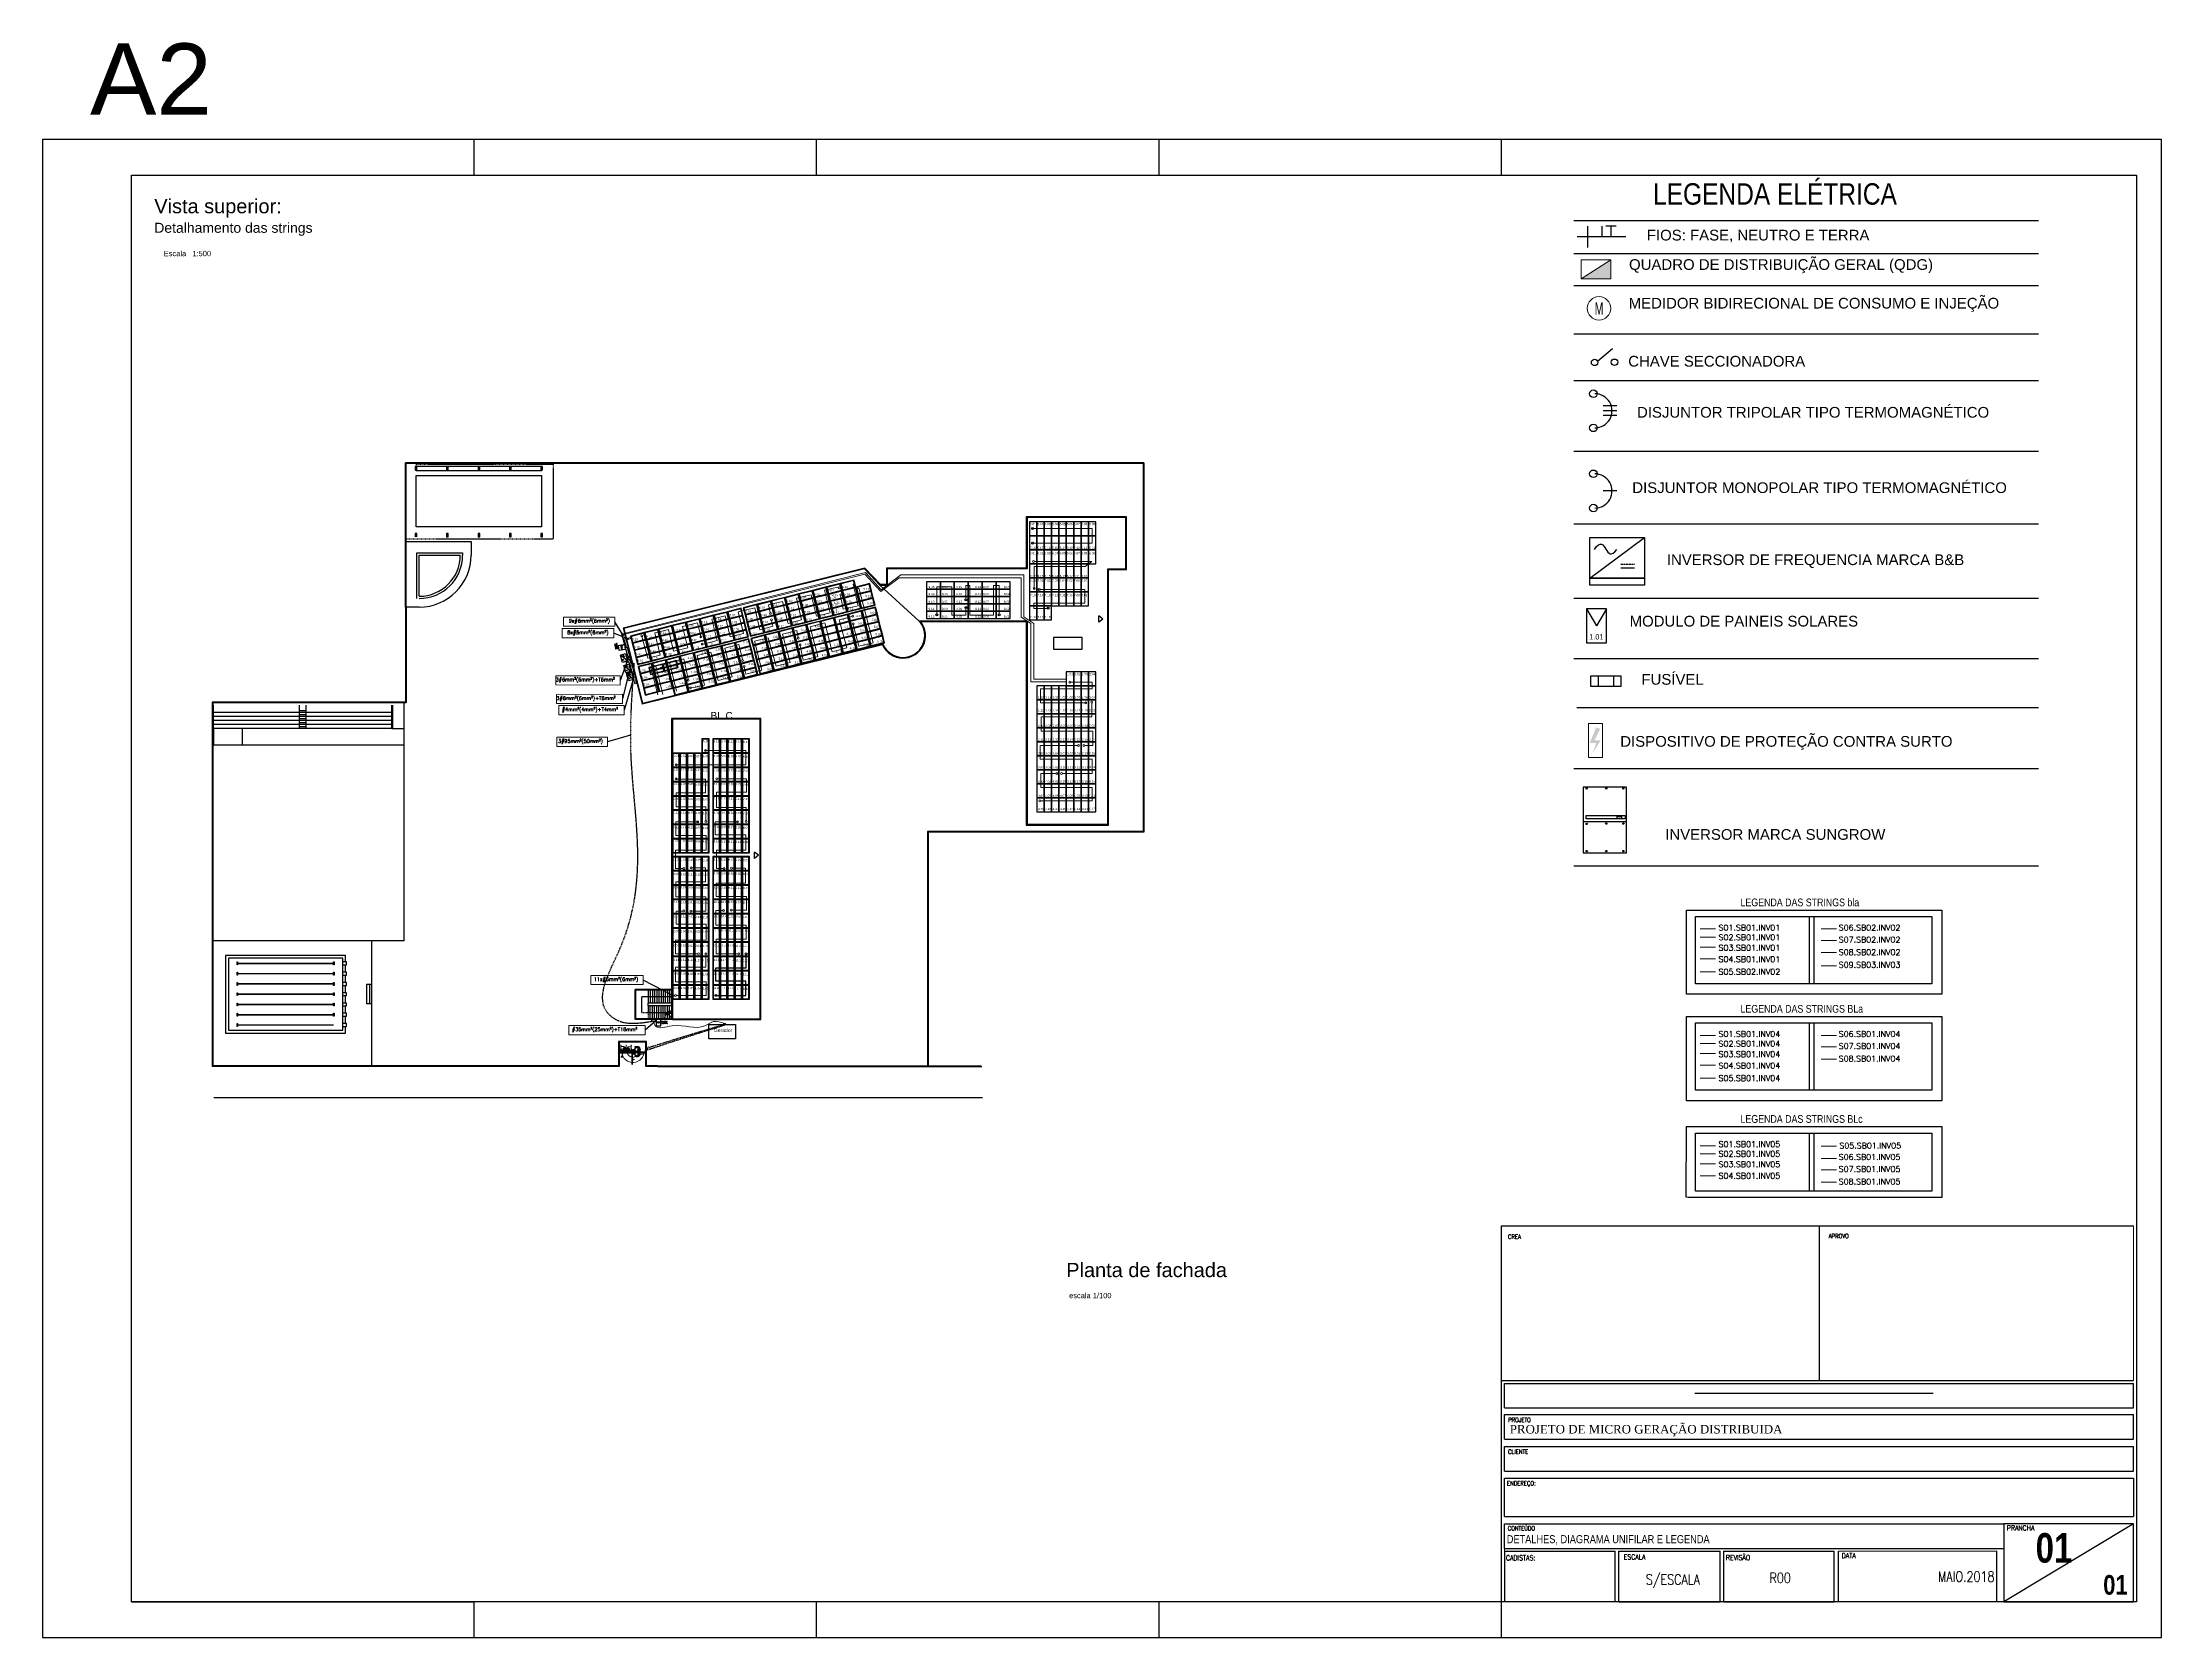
# Model space of a CAD drawing. Header units: millimetres. Extents: x -337670422 to 400479, y -429719 to 319704014.
# Drawn here: x 399885 to 400479, y -429719 to -429272 of the extents above.
import ezdxf
from ezdxf.enums import TextEntityAlignment as Align

# ---------------------------------------------------------------- set-up
doc = ezdxf.new("R2010")
doc.units = ezdxf.units.MM
for name, pattern in [('DASHED', [0.75, 0.5, -0.25]), ('DASHED2', [0.375, 0.25, -0.125]), ('HIDDEN', [0.375, 0.25, -0.125]), ('HIDDEN2', [0.1875, 0.125, -0.0625])]:
    doc.linetypes.add(name, pattern=pattern)
for name, color, linetype, lineweight in [('02.elt_linha_de_chamada', 1, 'Continuous', 13), ('02.QUADRO', 3, 'Continuous', 13), ('03.el_texto_inst', 212, 'Continuous', 13), ('DI-Disjuntor', 1, 'Continuous', 13), ('DI-Textos do diagrama', 2, 'Continuous', 30), ('I-ELET_EMB', 5, 'Continuous', 35), ('I-FIAÇÃO', 2, 'Continuous', 25), ('I-PONTO_ELE', 4, 'Continuous', 30), ('I-POSTES', 4, 'Continuous', 25), ('PL1', 1, 'Continuous', 20), ('PL2', 7, 'Continuous', 20), ('PL3', 3, 'Continuous', 20), ('SB01', 105, 'Continuous', 13), ('SB02', 202, 'Continuous', 13), ('SB03', 130, 'Continuous', 13), ('SB04', 30, 'Continuous', 13), ('SB05', 50, 'Continuous', 13), ('SB051', 50, 'Continuous', 13), ('SB06', 24, 'Continuous', 13), ('SB061', 24, 'Continuous', 13), ('SB07', 116, 'Continuous', 13), ('SB071', 116, 'Continuous', 13), ('SB08', 159, 'Continuous', 13), ('SB081', 159, 'Continuous', 13), ('SB09', 11, 'Continuous', 13), ('SB091', 11, 'Continuous', 13), ('SB10', 220, 'Continuous', 13)]:
    doc.layers.add(name, color=color, linetype=linetype, lineweight=lineweight)
for name, color, linetype in [('02.Texto_inst.', 2, 'Continuous'), ('03', 3, 'Continuous'), ('03.el_linha_de_chamada', 1, 'Continuous'), ('10c', 15, 'Continuous'), ('Arq_Estrutura', 6, 'Continuous'), ('Arq_Linha1', 1, 'Continuous'), ('Arq_Linha2', 2, 'Continuous'), ('Arq_Projeção', 1, 'Continuous'), ('borns', 7, 'DASHED2'), ('CAIXA', 2, 'Continuous'), ('CERC02', 3, 'Continuous'), ('DRAW', 2, 'Continuous'), ('E-LEG-DESCRICAO', 2, 'Continuous'), ('ELETRICA', 2, 'Continuous'), ('FOLHA A1', 7, 'Continuous'), ('folha A2', 7, 'Continuous'), ('P2', 8, 'Continuous'), ('SB11', 191, 'Continuous'), ('vport', 7, 'Continuous')]:
    doc.layers.add(name, color=color, linetype=linetype)
doc.styles.add('0050-S060', font='romans.shx', dxfattribs={"height": 0.09})
doc.styles.add('ARIAL', font='arial.ttf', dxfattribs={"height": 0.1})
doc.styles.add('BERNHARD', font='swissel.ttf')
doc.styles.add('COTA250', font='ic-romns.shx', dxfattribs={"height": 0.3})
doc.styles.add('REG100', font='romans.shx', dxfattribs={"width": 0.8, "height": 0.125})
doc.styles.add('REG60', font='romans.shx', dxfattribs={"width": 0.8, "height": 0.15})
doc.styles.add('ROMANS', font='techl___.ttf', dxfattribs={"height": 1.5})
doc.styles.add('SANSSERIF2', font='sanssb__.ttf', dxfattribs={"width": 0.8})
doc.styles.get("Standard").update_dxf_attribs({"font": 'arial.ttf'})
doc.styles.add('TXT_TEXTO', font='romans.shx')
doc.dimstyles.new('led_bol_075', dxfattribs={"dimtxt": 0.15, "dimasz": 0.075, "dimexe": 0.18, "dimexo": 0.0625, "dimgap": 0.16, "dimtad": 1, "dimzin": 4, "dimdsep": 46, "dimtxsty": 'ROMANS', "dimblk": 'DOTBLANK', "dimcen": 0, "dimse1": 1, "dimse2": 1, "dimclrd": 1, "dimclrt": 2, "dimazin": 0, "dimtfac": 1, "dimtix": 1, "dimtmove": 2, "dimatfit": 0, "dimldrblk": 'DOTBLANK', "dimfxl": 1, "dimtolj": 1, "dimtzin": 4, "dimarcsym": 0})

# ---------------------------------------------------------------- blocks, each defined once
blk = doc.blocks.new('_DotBlank')
at = {"color": 0, "linetype": 'ByBlock', "lineweight": -2}
blk.add_line((-0.5, 0), (-1, 0), dxfattribs=at)
blk.add_circle((0, 0), 0.5, dxfattribs=at)

msp = doc.modelspace()

# ---------------------------------------------------------------- hatches: boundary and pattern name
at = {"layer": '02.QUADRO'}
h = msp.add_hatch(color=254, dxfattribs=at)
h.dxf.hatch_style = 1
h.paths.add_polyline_path([(400316.2, -429338.02), (400324.53, -429338.02), (400324.53, -429332.71)])
h = msp.add_hatch(color=254, dxfattribs=at)
h.dxf.hatch_style = 1
h.paths.add_polyline_path([(400075.85, -429547.1), (400076.4, -429547.1), (400076.4, -429546.75)])
h = msp.add_hatch(color=254, dxfattribs=at)
h.dxf.hatch_style = 1
h.paths.add_polyline_path([(400054.58, -429554.14), (400054.58, -429553.59), (400054.22, -429553.59)])
at = {"layer": '10c'}
h = msp.add_hatch(color=2, dxfattribs=at)
h.dxf.hatch_style = 1
h.paths.add_polyline_path([(400046.88, -429556.36), (400047.68, -429556.36), (400047.68, -429554.96)])
at = {"layer": 'DI-Textos do diagrama', "linetype": 'Continuous'}
msp.add_hatch(color=256, dxfattribs=at).paths.add_polyline_path([(400320.44, -429463.73), (400321.55, -429464.21), (400319.96, -429467.36), (400321.71, -429467.36), (400319.33, -429471.17), (400320.44, -429468.12), (400318.61, -429468.12), (400320.44, -429463.73)])
at = {"layer": 'I-FIAÇÃO', "lineweight": 0}
h = msp.add_hatch(color=2, dxfattribs=at)
edge = h.paths.add_edge_path()
edge.add_spline(control_points=[(400047.06, -429552.89), (400047.06, -429552.91), (400047.06, -429552.92), (400047.06, -429552.93)], knot_values=[0.85102, 0.85102, 0.85102, 0.85102, 0.859785, 0.859785, 0.859785, 0.859785], degree=3, periodic=0)
edge.add_spline(control_points=[(400047.06, -429552.93), (400047.06, -429552.93), (400047.06, -429552.94), (400047.06, -429552.95), (400047.06, -429552.96)], knot_values=[0.842293, 0.842293, 0.842293, 0.842293, 0.846657, 0.85102, 0.85102, 0.85102, 0.85102], degree=3, periodic=0)
edge.add_line((400047.06, -429552.96), (400047.08, -429552.96))
edge.add_line((400047.08, -429552.96), (400047.08, -429552.89))
edge.add_line((400047.08, -429552.89), (400047.06, -429552.89))
h.paths.add_polyline_path([(400047.05, -429552.89), (400047.05, -429552.96), (400047.06, -429552.96), (400047.06, -429552.89)])
h = msp.add_hatch(color=2, dxfattribs=at)
edge = h.paths.add_edge_path()
edge.add_spline(control_points=[(400048.51, -429552.89), (400048.51, -429552.91), (400048.51, -429552.92), (400048.51, -429552.93)], knot_values=[0.85102, 0.85102, 0.85102, 0.85102, 0.859785, 0.859785, 0.859785, 0.859785], degree=3, periodic=0)
edge.add_spline(control_points=[(400048.51, -429552.93), (400048.51, -429552.93), (400048.51, -429552.94), (400048.51, -429552.95), (400048.51, -429552.96)], knot_values=[0.842293, 0.842293, 0.842293, 0.842293, 0.846657, 0.85102, 0.85102, 0.85102, 0.85102], degree=3, periodic=0)
edge.add_line((400048.51, -429552.96), (400048.53, -429552.96))
edge.add_line((400048.53, -429552.96), (400048.53, -429552.89))
edge.add_line((400048.53, -429552.89), (400048.51, -429552.89))
h.paths.add_polyline_path([(400048.5, -429552.89), (400048.5, -429552.96), (400048.51, -429552.96), (400048.51, -429552.89)])
h = msp.add_hatch(color=2, dxfattribs=at)
edge = h.paths.add_edge_path()
edge.add_spline(control_points=[(400049.97, -429552.89), (400049.97, -429552.91), (400049.97, -429552.92), (400049.97, -429552.93)], knot_values=[0.85102, 0.85102, 0.85102, 0.85102, 0.859785, 0.859785, 0.859785, 0.859785], degree=3, periodic=0)
edge.add_spline(control_points=[(400049.97, -429552.93), (400049.97, -429552.93), (400049.97, -429552.94), (400049.97, -429552.95), (400049.97, -429552.96)], knot_values=[0.842293, 0.842293, 0.842293, 0.842293, 0.846657, 0.85102, 0.85102, 0.85102, 0.85102], degree=3, periodic=0)
edge.add_line((400049.97, -429552.96), (400049.98, -429552.96))
edge.add_line((400049.98, -429552.96), (400049.98, -429552.89))
edge.add_line((400049.98, -429552.89), (400049.97, -429552.89))
h.paths.add_polyline_path([(400049.95, -429552.89), (400049.95, -429552.96), (400049.97, -429552.96), (400049.97, -429552.89)])

# ---------------------------------------------------------------- linework, layer by layer
at = {"color": 1}
for p, q in [((399884.9, -429298.96), (399884.9, -429718.96)), ((400478.9, -429298.96), (399884.9, -429298.96)), ((400005.9, -429308.96), (400005.9, -429298.96)), ((400101.9, -429308.96), (400101.9, -429298.96)), ((400197.9, -429308.96), (400197.9, -429298.96)), ((400197.9, -429308.96), (400197.9, -429298.96)), ((400197.9, -429308.96), (400197.9, -429298.96)), ((400197.9, -429308.96), (400197.9, -429298.96)), ((400293.9, -429308.96), (400293.9, -429298.96)), ((400478.9, -429718.96), (400478.9, -429298.96)), ((400005.9, -429718.96), (400005.9, -429708.96)), ((400101.9, -429718.96), (400101.9, -429708.96)), ((400197.9, -429718.96), (400197.9, -429708.96)), ((400293.9, -429718.96), (400293.9, -429708.96)), ((399884.9, -429718.96), (400478.9, -429718.96))]:
    msp.add_line(p, q, dxfattribs=at)
at = {"color": 6}
for p, q in [((399909.9, -429308.96), (400471.9, -429308.96)), ((399909.9, -429708.96), (399909.9, -429308.96)), ((400471.9, -429308.96), (400471.9, -429708.96)), ((400326.21, -429373.66), (400322.35, -429373.66)), ((400326.21, -429375.01), (400322.35, -429375.01)), ((400326.21, -429376.35), (400322.35, -429376.35)), ((400326.21, -429397.47), (400322.35, -429397.47)), ((400471.9, -429708.96), (399909.9, -429708.96)), ((400471.9, -429708.96), (399909.9, -429708.96))]:
    msp.add_line(p, q, dxfattribs=at)
for p, q in [((400188.75, -429404.74), (400160.69, -429404.74)), ((400160.69, -429404.74), (400160.69, -429419.14)), ((400188.55, -429404.94), (400160.89, -429404.94)), ((400160.89, -429404.94), (400160.89, -429419.34)), ((400188.55, -429419.34), (400188.55, -429404.94)), ((400188.75, -429419.54), (400188.75, -429404.74)), ((400318.62, -429421.96), (400334, -429410.56)), ((400115.38, -429419.11), (400047.66, -429435.91)), ((400115.31, -429419.34), (400047.9, -429436.05)), ((400119.69, -429423.94), (400115.31, -429419.34)), ((400119.77, -429423.74), (400115.38, -429419.11)), ((400160.69, -429419.14), (400121.49, -429419.14)), ((400121.49, -429419.14), (400121.49, -429423.74)), ((400160.89, -429419.34), (400121.69, -429419.34)), ((400121.69, -429419.34), (400121.69, -429423.94)), ((400183.55, -429490.94), (400183.55, -429419.34)), ((400183.55, -429419.34), (400188.55, -429419.34)), ((400183.75, -429491.14), (400183.75, -429419.54)), ((400183.75, -429419.54), (400188.75, -429419.54)), ((400327.35, -429419.03), (400331.2, -429419.03)), ((400121.69, -429423.94), (400119.69, -429423.94)), ((400119.69, -429423.94), (400130.69, -429433.94)), ((400121.49, -429423.74), (400119.77, -429423.74)), ((400334, -429421.96), (400334, -429423.92)), ((400317.67, -429430.53), (400317.67, -429440.09)), ((400317.67, -429430.53), (400320.48, -429435.31)), ((400323.29, -429430.53), (400320.48, -429435.31)), ((400047.66, -429435.91), (400052.97, -429457.28)), ((400047.9, -429436.05), (400053.11, -429457.04)), ((400160.89, -429433.94), (400130.69, -429433.94)), ((400160.69, -429434.14), (400131.12, -429434.14)), ((400160.69, -429434.14), (400160.69, -429491.14)), ((400160.89, -429433.94), (400160.89, -429490.94)), ((400181.02, -429434.29), (400181.02, -429432.49)), ((400182.14, -429433.39), (400181.02, -429432.49)), ((400182.14, -429433.39), (400181.02, -429434.29)), ((400048.87, -429445.15), (400046.9, -429443.48)), ((400047.47, -429441.98), (400047.24, -429440.73)), ((400120.35, -429440.59), (400052.97, -429457.28)), ((400120.47, -429440.35), (400053.11, -429457.04)), ((400168.3, -429441.81), (400176.3, -429441.81)), ((400047.74, -429445.07), (400047.63, -429444.67)), ((400049.82, -429448.06), (400047.85, -429446.39)), ((400048.69, -429447.98), (400048.58, -429447.59)), ((400050.62, -429450.3), (400048.65, -429448.63)), ((400049.49, -429450.22), (400049.38, -429449.82)), ((400086.28, -429461.27), (400061.28, -429461.27)), ((400061.28, -429461.27), (400061.28, -429545.47)), ((400086.08, -429461.47), (400061.48, -429461.47)), ((400061.48, -429461.47), (400061.48, -429545.47)), ((400086.08, -429545.47), (400086.08, -429461.47)), ((400086.28, -429545.67), (400086.28, -429461.27)), ((400160.69, -429491.14), (400183.75, -429491.14)), ((400160.89, -429490.94), (400183.55, -429490.94)), ((400316.76, -429490.18), (400328.93, -429490.18)), ((400071.78, -429498.97), (400061.48, -429498.97)), ((400083.08, -429498.97), (400072.78, -429498.97)), ((400084.47, -429500.52), (400084.47, -429498.72)), ((400085.59, -429499.62), (400084.47, -429498.72)), ((400085.59, -429499.62), (400084.47, -429500.52)), ((400051.05, -429545.67), (400051.05, -429537.27)), ((400061.51, -429537.27), (400051.05, -429537.27)), ((400051.25, -429545.47), (400051.25, -429537.47)), ((400061.3, -429537.47), (400051.25, -429537.47)), ((400061.48, -429545.67), (400051.05, -429545.67)), ((400061.48, -429545.47), (400051.25, -429545.47)), ((400061.48, -429545.67), (400054.84, -429545.67)), ((400056.95, -429546.52), (400058.22, -429546.52)), ((400061.48, -429545.47), (400086.08, -429545.47)), ((400061.48, -429545.67), (400086.28, -429545.67)), ((400054.22, -429551.86), (400046.35, -429551.86)), ((400054.06, -429552.06), (400046.55, -429552.06)), ((400054.02, -429558.88), (400054.02, -429552.06)), ((400054.22, -429558.68), (400054.22, -429551.86)), ((400057.44, -429558.88), (400054.02, -429558.88)), ((400057.44, -429558.68), (400054.22, -429558.68)), ((400057.43, -429558.68), (400147.99, -429558.68)), ((400057.43, -429558.88), (400148.19, -429558.88)), ((399932.92, -429567.51), (400148.43, -429567.51)), ((400293.9, -429708.96), (400293.9, -429603.52)), ((400294.75, -429654.57), (400294.75, -429647.68)), ((400471.06, -429654.57), (400471.06, -429647.68)), ((400294.75, -429663.3), (400294.75, -429656.41)), ((400471.06, -429663.3), (400471.06, -429656.41)), ((400294.75, -429672.26), (400294.75, -429665.37)), ((400471.06, -429672.26), (400471.06, -429665.37)), ((400294.75, -429685.04), (400294.75, -429674.26)), ((400471.06, -429674.26), (400471.06, -429685.04)), ((400294.75, -429693.94), (400294.75, -429687.04)), ((399909.9, -429708.96), (400005.9, -429708.96))]:
    msp.add_line(p, q)
at = {"linetype": 'DASHED'}
msp.add_line((400327.35, -429417.99), (400331.2, -429417.99), dxfattribs=at)
at = {"linetype": 'HIDDEN2'}
for p, q in [((400047.91, -429445.02), (400047.8, -429444.62)), ((400048.87, -429447.94), (400048.76, -429447.54)), ((400049.66, -429450.17), (400049.56, -429449.77))]:
    msp.add_line(p, q, dxfattribs=at)
at = {"color": 1, "ltscale": 0.1}
for p, q in [((400380.07, -429516.78), (400380.07, -429535.63)), ((400381.47, -429535.63), (400381.47, -429516.78)), ((400380.07, -429546.62), (400380.07, -429565.47)), ((400381.47, -429565.47), (400381.47, -429546.62)), ((400380.07, -429577.5), (400380.07, -429593.81)), ((400381.47, -429593.81), (400381.47, -429577.5))]:
    msp.add_line(p, q, dxfattribs=at)
at = {"color": 254, "linetype": 'HIDDEN'}
for p, q in [((400054.7, -429537.47), (400054.7, -429541.07)), ((400055.3, -429537.47), (400055.3, -429541.07)), ((400055.9, -429537.47), (400055.9, -429541.07)), ((400056.2, -429539.27), (400052.9, -429539.27)), ((400052.9, -429543.67), (400052.9, -429539.27)), ((400052.9, -429543.67), (400061.14, -429543.67)), ((400054.7, -429541.87), (400054.7, -429545.47)), ((400055.3, -429545.47), (400055.3, -429541.87)), ((400055.9, -429545.47), (400055.9, -429541.87)), ((400056.5, -429545.47), (400056.5, -429541.87)), ((400057.1, -429545.47), (400057.1, -429541.87)), ((400057.7, -429545.47), (400057.7, -429541.87)), ((400058.3, -429545.47), (400058.3, -429541.87)), ((400058.9, -429545.47), (400058.9, -429541.87)), ((400059.5, -429545.47), (400059.5, -429541.87)), ((400060.1, -429545.47), (400060.1, -429541.87)), ((400060.7, -429545.47), (400060.7, -429541.87)), ((400060.82, -429543.35), (400060.9, -429543.27)), ((400061.14, -429543.67), (400060.82, -429543.35)), ((400060.82, -429543.99), (400061.14, -429543.67)), ((400060.9, -429544.07), (400060.82, -429543.99)), ((400060.9, -429543.27), (400061.3, -429543.67)), ((400061.3, -429543.67), (400060.9, -429544.07)), ((400061.3, -429543.27), (400061.3, -429545.27))]:
    msp.add_line(p, q, dxfattribs=at)
at = {"color": 254}
for p, q in [((400056.5, -429537.47), (400056.5, -429541.07)), ((400057.1, -429537.47), (400057.1, -429541.07)), ((400057.7, -429537.47), (400057.7, -429541.07)), ((400058.3, -429537.47), (400058.3, -429541.07)), ((400058.9, -429537.47), (400058.9, -429541.07)), ((400059.5, -429537.47), (400059.5, -429541.07)), ((400060.1, -429537.47), (400060.1, -429541.07)), ((400060.7, -429537.47), (400060.7, -429541.07)), ((400061.3, -429541.07), (400061.3, -429537.47)), ((400061.3, -429537.47), (400061.51, -429537.47)), ((400061.51, -429537.47), (400061.51, -429537.27)), ((400061.6, -429541.07), (400054.7, -429541.07)), ((400054.7, -429541.87), (400054.7, -429541.07)), ((400061.3, -429541.87), (400054.7, -429541.87)), ((400061.02, -429539.27), (400056.2, -429539.27)), ((400059.89, -429543.86), (400059.93, -429543.81)), ((400061.3, -429545.27), (400059.89, -429543.86)), ((400059.93, -429543.81), (400061.34, -429545.23)), ((400061.3, -429543.27), (400061.3, -429541.87)), ((400061.6, -429543.27), (400061.3, -429543.27)), ((400061.6, -429543.27), (400061.6, -429541.07)), ((400061.48, -429545.47), (400061.48, -429545.67))]:
    msp.add_line(p, q, dxfattribs=at)
at = {"color": 0}
for p, q in [((400046.35, -429551.86), (400046.35, -429558.68)), ((400046.55, -429552.06), (400046.55, -429558.88)), ((400046.55, -429558.88), (399932.47, -429558.88)), ((400046.35, -429558.68), (399932.67, -429558.68))]:
    msp.add_line(p, q, dxfattribs=at)
for points in [[(400161.6, -429410.06), (400163.66, -429410.06), (400163.66, -429406.14), (400161.6, -429406.14)], [(400163.66, -429410.06), (400165.72, -429410.06), (400165.72, -429406.14), (400163.66, -429406.14)], [(400165.72, -429410.06), (400167.78, -429410.06), (400167.78, -429406.14), (400165.72, -429406.14)], [(400167.78, -429410.06), (400169.84, -429410.06), (400169.84, -429406.14), (400167.78, -429406.14)], [(400169.84, -429410.06), (400171.9, -429410.06), (400171.9, -429406.14), (400169.84, -429406.14)], [(400171.9, -429410.06), (400173.96, -429410.06), (400173.96, -429406.14), (400171.9, -429406.14)], [(400173.96, -429410.06), (400176.02, -429410.06), (400176.02, -429406.14), (400173.96, -429406.14)], [(400176.02, -429410.06), (400178.08, -429410.06), (400178.08, -429406.14), (400176.02, -429406.14)], [(400178.08, -429410.06), (400180.14, -429410.06), (400180.14, -429406.14), (400178.08, -429406.14)], [(400161.6, -429413.98), (400163.66, -429413.98), (400163.66, -429410.06), (400161.6, -429410.06)], [(400161.6, -429417.9), (400163.66, -429417.9), (400163.66, -429413.98), (400161.6, -429413.98)], [(400163.66, -429413.98), (400165.72, -429413.98), (400165.72, -429410.06), (400163.66, -429410.06)], [(400163.66, -429417.9), (400165.72, -429417.9), (400165.72, -429413.98), (400163.66, -429413.98)], [(400165.72, -429413.98), (400167.78, -429413.98), (400167.78, -429410.06), (400165.72, -429410.06)], [(400165.72, -429417.9), (400167.78, -429417.9), (400167.78, -429413.98), (400165.72, -429413.98)], [(400167.78, -429413.98), (400169.84, -429413.98), (400169.84, -429410.06), (400167.78, -429410.06)], [(400167.78, -429417.9), (400169.84, -429417.9), (400169.84, -429413.98), (400167.78, -429413.98)], [(400169.84, -429413.98), (400171.9, -429413.98), (400171.9, -429410.06), (400169.84, -429410.06)], [(400169.84, -429417.9), (400171.9, -429417.9), (400171.9, -429413.98), (400169.84, -429413.98)], [(400171.9, -429413.98), (400173.96, -429413.98), (400173.96, -429410.06), (400171.9, -429410.06)], [(400171.9, -429417.9), (400173.96, -429417.9), (400173.96, -429413.98), (400171.9, -429413.98)], [(400173.96, -429413.98), (400176.02, -429413.98), (400176.02, -429410.06), (400173.96, -429410.06)], [(400173.96, -429417.9), (400176.02, -429417.9), (400176.02, -429413.98), (400173.96, -429413.98)], [(400176.02, -429413.98), (400178.08, -429413.98), (400178.08, -429410.06), (400176.02, -429410.06)], [(400176.02, -429417.9), (400178.08, -429417.9), (400178.08, -429413.98), (400176.02, -429413.98)], [(400178.08, -429413.98), (400180.14, -429413.98), (400180.14, -429410.06), (400178.08, -429410.06)], [(400178.08, -429417.9), (400180.14, -429417.9), (400180.14, -429413.98), (400178.08, -429413.98)], [(400318.62, -429410.56), (400334, -429410.56), (400334, -429421.96), (400318.62, -429421.96)], [(400161.6, -429421.82), (400163.66, -429421.82), (400163.66, -429417.9), (400161.6, -429417.9)], [(400163.66, -429421.82), (400165.72, -429421.82), (400165.72, -429417.9), (400163.66, -429417.9)], [(400165.72, -429421.82), (400167.78, -429421.82), (400167.78, -429417.9), (400165.72, -429417.9)], [(400167.78, -429421.82), (400169.84, -429421.82), (400169.84, -429417.9), (400167.78, -429417.9)], [(400169.84, -429421.82), (400171.9, -429421.82), (400171.9, -429417.9), (400169.84, -429417.9)], [(400171.9, -429421.82), (400173.96, -429421.82), (400173.96, -429417.9), (400171.9, -429417.9)], [(400173.96, -429421.82), (400176.02, -429421.82), (400176.02, -429417.9), (400173.96, -429417.9)], [(400176.02, -429421.82), (400178.08, -429421.82), (400178.08, -429417.9), (400176.02, -429417.9)], [(400093.5, -429429.31), (400097.38, -429428.34), (400096.88, -429426.34), (400093, -429427.31)], [(400097.38, -429428.34), (400101.26, -429427.36), (400100.76, -429425.37), (400096.88, -429426.34)], [(400097.48, -429428.17), (400101.09, -429427.26), (400100.66, -429425.54), (400097.05, -429426.44)], [(400101.26, -429427.36), (400105.14, -429426.39), (400104.64, -429424.39), (400100.76, -429425.37)], [(400101.36, -429427.19), (400104.97, -429426.29), (400104.53, -429424.56), (400100.93, -429425.47)], [(400105.14, -429426.39), (400109.02, -429425.42), (400108.52, -429423.42), (400104.64, -429424.39)], [(400105.24, -429426.22), (400108.85, -429425.32), (400108.41, -429423.59), (400104.81, -429424.5)], [(400105.64, -429428.39), (400109.52, -429427.42), (400109.02, -429425.42), (400105.14, -429426.39)], [(400105.74, -429428.22), (400109.35, -429427.32), (400108.92, -429425.59), (400105.31, -429426.49)], [(400109.02, -429425.42), (400112.9, -429424.45), (400112.4, -429422.45), (400108.52, -429423.42)], [(400109.12, -429425.25), (400112.73, -429424.34), (400112.29, -429422.62), (400108.69, -429423.52)], [(400109.52, -429427.42), (400113.4, -429426.44), (400112.9, -429424.45), (400109.02, -429425.42)], [(400109.62, -429427.25), (400113.23, -429426.34), (400112.8, -429424.62), (400109.19, -429425.52)], [(400113.4, -429426.44), (400117.28, -429425.47), (400116.78, -429423.47), (400112.9, -429424.45)], [(400113.5, -429426.27), (400117.11, -429425.37), (400116.68, -429423.64), (400113.07, -429424.55)], [(400113.9, -429428.44), (400117.78, -429427.47), (400117.28, -429425.47), (400113.4, -429426.44)], [(400114, -429428.27), (400117.61, -429427.37), (400117.18, -429425.64), (400113.57, -429426.55)], [(400136.59, -429425), (400136.59, -429422.94), (400132.67, -429422.94), (400132.67, -429425)], [(400136.59, -429427.06), (400136.59, -429425), (400132.67, -429425), (400132.67, -429427.06)], [(400140.51, -429425), (400140.51, -429422.94), (400136.59, -429422.94), (400136.59, -429425)], [(400140.51, -429427.06), (400140.51, -429425), (400136.59, -429425), (400136.59, -429427.06)], [(400144.43, -429425), (400144.43, -429422.94), (400140.51, -429422.94), (400140.51, -429425)], [(400144.43, -429427.06), (400144.43, -429425), (400140.51, -429425), (400140.51, -429427.06)], [(400148.35, -429425), (400148.35, -429422.94), (400144.43, -429422.94), (400144.43, -429425)], [(400148.35, -429427.06), (400148.35, -429425), (400144.43, -429425), (400144.43, -429427.06)], [(400152.27, -429425), (400152.27, -429422.94), (400148.35, -429422.94), (400148.35, -429425)], [(400152.27, -429427.06), (400152.27, -429425), (400148.35, -429425), (400148.35, -429427.06)], [(400156.19, -429425), (400156.19, -429422.94), (400152.27, -429422.94), (400152.27, -429425)], [(400156.19, -429427.06), (400156.19, -429425), (400152.27, -429425), (400152.27, -429427.06)], [(400161.6, -429425.74), (400163.66, -429425.74), (400163.66, -429421.82), (400161.6, -429421.82)], [(400161.6, -429429.66), (400163.66, -429429.66), (400163.66, -429425.74), (400161.6, -429425.74)], [(400163.66, -429425.74), (400165.72, -429425.74), (400165.72, -429421.82), (400163.66, -429421.82)], [(400163.66, -429429.66), (400165.72, -429429.66), (400165.72, -429425.74), (400163.66, -429425.74)], [(400165.72, -429425.74), (400167.78, -429425.74), (400167.78, -429421.82), (400165.72, -429421.82)], [(400165.72, -429429.66), (400167.78, -429429.66), (400167.78, -429425.74), (400165.72, -429425.74)], [(400167.78, -429425.74), (400169.84, -429425.74), (400169.84, -429421.82), (400167.78, -429421.82)], [(400167.78, -429429.66), (400169.84, -429429.66), (400169.84, -429425.74), (400167.78, -429425.74)], [(400169.84, -429425.74), (400171.9, -429425.74), (400171.9, -429421.82), (400169.84, -429421.82)], [(400169.84, -429429.66), (400171.9, -429429.66), (400171.9, -429425.74), (400169.84, -429425.74)], [(400171.9, -429425.74), (400173.96, -429425.74), (400173.96, -429421.82), (400171.9, -429421.82)], [(400171.9, -429429.66), (400173.96, -429429.66), (400173.96, -429425.74), (400171.9, -429425.74)], [(400173.96, -429425.74), (400176.02, -429425.74), (400176.02, -429421.82), (400173.96, -429421.82)], [(400173.96, -429429.66), (400176.02, -429429.66), (400176.02, -429425.74), (400173.96, -429425.74)], [(400176.02, -429425.74), (400178.08, -429425.74), (400178.08, -429421.82), (400176.02, -429421.82)], [(400176.02, -429429.66), (400178.08, -429429.66), (400178.08, -429425.74), (400176.02, -429425.74)], [(400318.62, -429421.96), (400334, -429421.96), (400334, -429423.92), (400318.62, -429423.92)], [(400073.51, -429434.31), (400077.39, -429433.34), (400076.89, -429431.34), (400073.01, -429432.31)], [(400073.62, -429434.14), (400077.22, -429433.24), (400076.79, -429431.51), (400073.18, -429432.42)], [(400077.39, -429433.34), (400081.27, -429432.37), (400080.77, -429430.37), (400076.89, -429431.34)], [(400077.5, -429433.17), (400081.1, -429432.27), (400080.67, -429430.54), (400077.06, -429431.44)], [(400081.86, -429432.23), (400085.74, -429431.25), (400085.24, -429429.26), (400081.36, -429430.23)], [(400081.96, -429432.06), (400085.57, -429431.15), (400085.14, -429429.43), (400081.53, -429430.33)], [(400082.36, -429434.23), (400086.24, -429433.25), (400085.74, -429431.25), (400081.86, -429432.23)], [(400082.46, -429434.06), (400086.07, -429433.15), (400085.64, -429431.42), (400082.03, -429432.33)], [(400085.74, -429431.25), (400089.62, -429430.28), (400089.12, -429428.28), (400085.24, -429429.26)], [(400085.84, -429431.08), (400089.45, -429430.18), (400089.02, -429428.45), (400085.41, -429429.36)], [(400086.24, -429433.25), (400090.12, -429432.28), (400089.62, -429430.28), (400085.74, -429431.25)], [(400086.34, -429433.08), (400089.95, -429432.18), (400089.52, -429430.45), (400085.91, -429431.36)], [(400086.74, -429435.25), (400090.62, -429434.28), (400090.12, -429432.28), (400086.24, -429433.25)], [(400089.62, -429430.28), (400093.5, -429429.31), (400093, -429427.31), (400089.12, -429428.28)], [(400089.72, -429430.11), (400093.33, -429429.21), (400092.9, -429427.48), (400089.29, -429428.39)], [(400090.12, -429432.28), (400094, -429431.31), (400093.5, -429429.31), (400089.62, -429430.28)], [(400090.22, -429432.11), (400093.83, -429431.21), (400093.4, -429429.48), (400089.79, -429430.38)], [(400090.62, -429434.28), (400094.5, -429433.31), (400094, -429431.31), (400090.12, -429432.28)], [(400090.72, -429434.11), (400094.33, -429433.2), (400093.9, -429431.48), (400090.29, -429432.38)], [(400093.6, -429429.14), (400097.21, -429428.24), (400096.78, -429426.51), (400093.17, -429427.41)], [(400094, -429431.31), (400097.88, -429430.34), (400097.38, -429428.34), (400093.5, -429429.31)], [(400094.1, -429431.14), (400097.71, -429430.23), (400097.28, -429428.51), (400093.67, -429429.41)], [(400094.5, -429433.31), (400098.38, -429432.33), (400097.88, -429430.34), (400094, -429431.31)], [(400094.6, -429433.14), (400098.21, -429432.23), (400097.78, -429430.5), (400094.17, -429431.41)], [(400097.88, -429430.34), (400101.76, -429429.36), (400101.26, -429427.36), (400097.38, -429428.34)], [(400097.98, -429430.17), (400101.59, -429429.26), (400101.16, -429427.53), (400097.55, -429428.44)], [(400098.38, -429432.33), (400102.26, -429431.36), (400101.76, -429429.36), (400097.88, -429430.34)], [(400098.48, -429432.16), (400102.09, -429431.26), (400101.66, -429429.53), (400098.05, -429430.44)], [(400098.88, -429434.33), (400102.76, -429433.36), (400102.26, -429431.36), (400098.38, -429432.33)], [(400098.98, -429434.16), (400102.59, -429433.26), (400102.16, -429431.53), (400098.55, -429432.43)], [(400101.76, -429429.36), (400105.64, -429428.39), (400105.14, -429426.39), (400101.26, -429427.36)], [(400101.86, -429429.19), (400105.47, -429428.29), (400105.04, -429426.56), (400101.43, -429427.47)], [(400102.26, -429431.36), (400106.14, -429430.39), (400105.64, -429428.39), (400101.76, -429429.36)], [(400102.36, -429431.19), (400105.97, -429430.29), (400105.54, -429428.56), (400101.93, -429429.46)], [(400102.76, -429433.36), (400106.64, -429432.39), (400106.14, -429430.39), (400102.26, -429431.36)], [(400102.86, -429433.19), (400106.47, -429432.28), (400106.04, -429430.56), (400102.43, -429431.46)], [(400106.14, -429430.39), (400110.02, -429429.42), (400109.52, -429427.42), (400105.64, -429428.39)], [(400106.24, -429430.22), (400109.85, -429429.31), (400109.42, -429427.59), (400105.81, -429428.49)], [(400106.64, -429432.39), (400110.52, -429431.41), (400110.02, -429429.42), (400106.14, -429430.39)], [(400106.74, -429432.22), (400110.35, -429431.31), (400109.92, -429429.59), (400106.31, -429430.49)], [(400107.29, -429434.97), (400111.17, -429433.99), (400110.67, -429432), (400106.79, -429432.97)], [(400107.39, -429434.8), (400111, -429433.89), (400110.56, -429432.17), (400106.96, -429433.07)], [(400110.02, -429429.42), (400113.9, -429428.44), (400113.4, -429426.44), (400109.52, -429427.42)], [(400110.12, -429429.25), (400113.73, -429428.34), (400113.3, -429426.61), (400109.69, -429427.52)], [(400110.52, -429431.41), (400114.4, -429430.44), (400113.9, -429428.44), (400110.02, -429429.42)], [(400110.62, -429431.24), (400114.23, -429430.34), (400113.8, -429428.61), (400110.19, -429429.52)], [(400111.17, -429433.99), (400115.05, -429433.02), (400114.55, -429431.02), (400110.67, -429432)], [(400111.27, -429433.82), (400114.88, -429432.92), (400114.44, -429431.19), (400110.84, -429432.1)], [(400114.4, -429430.44), (400118.28, -429429.47), (400117.78, -429427.47), (400113.9, -429428.44)], [(400114.5, -429430.27), (400118.11, -429429.37), (400117.68, -429427.64), (400114.07, -429428.54)], [(400115.05, -429433.02), (400118.93, -429432.05), (400118.43, -429430.05), (400114.55, -429431.02)], [(400115.15, -429432.85), (400118.76, -429431.95), (400118.32, -429430.22), (400114.72, -429431.12)], [(400115.55, -429435.02), (400119.43, -429434.05), (400118.93, -429432.05), (400115.05, -429433.02)], [(400115.65, -429434.85), (400119.26, -429433.94), (400118.83, -429432.22), (400115.22, -429433.12)], [(400136.59, -429429.12), (400136.59, -429427.06), (400132.67, -429427.06), (400132.67, -429429.12)], [(400136.59, -429431.18), (400136.59, -429429.12), (400132.67, -429429.12), (400132.67, -429431.18)], [(400136.59, -429433.24), (400136.59, -429431.18), (400132.67, -429431.18), (400132.67, -429433.24)], [(400140.51, -429429.12), (400140.51, -429427.06), (400136.59, -429427.06), (400136.59, -429429.12)], [(400140.51, -429431.18), (400140.51, -429429.12), (400136.59, -429429.12), (400136.59, -429431.18)], [(400140.51, -429433.24), (400140.51, -429431.18), (400136.59, -429431.18), (400136.59, -429433.24)], [(400144.43, -429429.12), (400144.43, -429427.06), (400140.51, -429427.06), (400140.51, -429429.12)], [(400144.43, -429431.18), (400144.43, -429429.12), (400140.51, -429429.12), (400140.51, -429431.18)], [(400144.43, -429433.24), (400144.43, -429431.18), (400140.51, -429431.18), (400140.51, -429433.24)], [(400148.35, -429429.12), (400148.35, -429427.06), (400144.43, -429427.06), (400144.43, -429429.12)], [(400148.35, -429431.18), (400148.35, -429429.12), (400144.43, -429429.12), (400144.43, -429431.18)], [(400148.35, -429433.24), (400148.35, -429431.18), (400144.43, -429431.18), (400144.43, -429433.24)], [(400152.27, -429429.12), (400152.27, -429427.06), (400148.35, -429427.06), (400148.35, -429429.12)], [(400152.27, -429431.18), (400152.27, -429429.12), (400148.35, -429429.12), (400148.35, -429431.18)], [(400152.27, -429433.24), (400152.27, -429431.18), (400148.35, -429431.18), (400148.35, -429433.24)], [(400156.19, -429429.12), (400156.19, -429427.06), (400152.27, -429427.06), (400152.27, -429429.12)], [(400156.19, -429431.18), (400156.19, -429429.12), (400152.27, -429429.12), (400152.27, -429431.18)], [(400156.19, -429433.24), (400156.19, -429431.18), (400152.27, -429431.18), (400152.27, -429433.24)], [(400161.6, -429433.58), (400163.66, -429433.58), (400163.66, -429429.66), (400161.6, -429429.66)], [(400163.66, -429433.58), (400165.72, -429433.58), (400165.72, -429429.66), (400163.66, -429429.66)], [(400165.72, -429433.58), (400167.78, -429433.58), (400167.78, -429429.66), (400165.72, -429429.66)], [(400317.67, -429440.09), (400323.29, -429440.09), (400323.29, -429430.53), (400317.67, -429430.53)], [(400050.23, -429440.15), (400054.11, -429439.18), (400053.61, -429437.18), (400049.73, -429438.15)], [(400050.34, -429439.98), (400053.94, -429439.07), (400053.51, -429437.35), (400049.9, -429438.25)], [(400054.11, -429439.18), (400057.99, -429438.2), (400057.49, -429436.2), (400053.61, -429437.18)], [(400054.22, -429439.01), (400057.82, -429438.1), (400057.39, -429436.37), (400053.78, -429437.28)], [(400054.62, -429441.17), (400058.5, -429440.2), (400057.99, -429438.2), (400054.11, -429439.18)], [(400057.99, -429438.2), (400061.87, -429437.23), (400061.37, -429435.23), (400057.49, -429436.2)], [(400058.1, -429438.03), (400061.7, -429437.13), (400061.27, -429435.4), (400057.66, -429436.31)], [(400058.5, -429440.2), (400062.38, -429439.23), (400061.87, -429437.23), (400057.99, -429438.2)], [(400058.6, -429440.03), (400062.21, -429439.13), (400061.77, -429437.4), (400058.16, -429438.3)], [(400061.87, -429437.23), (400065.75, -429436.26), (400065.25, -429434.26), (400061.37, -429435.23)], [(400061.98, -429437.06), (400065.58, -429436.16), (400065.15, -429434.43), (400061.54, -429435.33)], [(400062.38, -429439.23), (400066.26, -429438.26), (400065.75, -429436.26), (400061.87, -429437.23)], [(400062.48, -429439.06), (400066.09, -429438.15), (400065.65, -429436.43), (400062.04, -429437.33)], [(400065.75, -429436.26), (400069.63, -429435.28), (400069.13, -429433.29), (400065.25, -429434.26)], [(400065.86, -429436.09), (400069.46, -429435.18), (400069.03, -429433.46), (400065.42, -429434.36)], [(400066.26, -429438.26), (400070.14, -429437.28), (400069.63, -429435.28), (400065.75, -429436.26)], [(400066.36, -429438.09), (400069.97, -429437.18), (400069.53, -429435.45), (400065.92, -429436.36)], [(400066.76, -429440.25), (400070.64, -429439.28), (400070.14, -429437.28), (400066.26, -429438.26)], [(400066.86, -429440.08), (400070.47, -429439.18), (400070.03, -429437.45), (400066.43, -429438.36)], [(400069.63, -429435.28), (400073.51, -429434.31), (400073.01, -429432.31), (400069.13, -429433.29)], [(400069.74, -429435.12), (400073.34, -429434.21), (400072.91, -429432.48), (400069.3, -429433.39)], [(400070.14, -429437.28), (400074.02, -429436.31), (400073.51, -429434.31), (400069.63, -429435.28)], [(400070.24, -429437.11), (400073.85, -429436.21), (400073.41, -429434.48), (400069.8, -429435.39)], [(400070.64, -429439.28), (400074.52, -429438.31), (400074.02, -429436.31), (400070.14, -429437.28)], [(400070.74, -429439.11), (400074.35, -429438.21), (400073.91, -429436.48), (400070.31, -429437.38)], [(400074.02, -429436.31), (400077.9, -429435.34), (400077.39, -429433.34), (400073.51, -429434.31)], [(400074.12, -429436.14), (400077.73, -429435.24), (400077.29, -429433.51), (400073.68, -429434.41)], [(400074.52, -429438.31), (400078.4, -429437.34), (400077.9, -429435.34), (400074.02, -429436.31)], [(400074.62, -429438.14), (400078.23, -429437.23), (400077.79, -429435.51), (400074.19, -429436.41)], [(400075.02, -429440.31), (400078.9, -429439.33), (400078.4, -429437.34), (400074.52, -429438.31)], [(400077.9, -429435.34), (400081.78, -429434.37), (400081.27, -429432.37), (400077.39, -429433.34)], [(400078, -429435.17), (400081.61, -429434.26), (400081.17, -429432.54), (400077.56, -429433.44)], [(400078.4, -429437.34), (400082.28, -429436.36), (400081.78, -429434.37), (400077.9, -429435.34)], [(400078.5, -429437.17), (400082.11, -429436.26), (400081.67, -429434.54), (400078.07, -429435.44)], [(400078.9, -429439.33), (400082.78, -429438.36), (400082.28, -429436.36), (400078.4, -429437.34)], [(400079, -429439.16), (400082.61, -429438.26), (400082.17, -429436.53), (400078.57, -429437.44)], [(400082.86, -429436.22), (400086.74, -429435.25), (400086.24, -429433.25), (400082.36, -429434.23)], [(400082.96, -429436.05), (400086.57, -429435.15), (400086.14, -429433.42), (400082.53, -429434.33)], [(400083.36, -429438.22), (400087.24, -429437.25), (400086.74, -429435.25), (400082.86, -429436.22)], [(400083.46, -429438.05), (400087.07, -429437.15), (400086.64, -429435.42), (400083.03, -429436.33)], [(400084.01, -429440.8), (400087.89, -429439.83), (400087.39, -429437.83), (400083.51, -429438.8)], [(400084.11, -429440.63), (400087.72, -429439.73), (400087.28, -429438), (400083.68, -429438.91)], [(400086.84, -429435.08), (400090.45, -429434.18), (400090.02, -429432.45), (400086.41, -429433.35)], [(400087.24, -429437.25), (400091.12, -429436.28), (400090.62, -429434.28), (400086.74, -429435.25)], [(400087.34, -429437.08), (400090.95, -429436.17), (400090.52, -429434.45), (400086.91, -429435.35)], [(400087.89, -429439.83), (400091.77, -429438.86), (400091.27, -429436.86), (400087.39, -429437.83)], [(400087.99, -429439.66), (400091.6, -429438.76), (400091.16, -429437.03), (400087.56, -429437.93)], [(400091.12, -429436.28), (400095, -429435.3), (400094.5, -429433.31), (400090.62, -429434.28)], [(400091.22, -429436.11), (400094.83, -429435.2), (400094.4, -429433.48), (400090.79, -429434.38)], [(400091.77, -429438.86), (400095.65, -429437.88), (400095.15, -429435.89), (400091.27, -429436.86)], [(400091.87, -429438.69), (400095.48, -429437.78), (400095.04, -429436.06), (400091.44, -429436.96)], [(400092.27, -429440.85), (400096.15, -429439.88), (400095.65, -429437.88), (400091.77, -429438.86)], [(400092.37, -429440.69), (400095.98, -429439.78), (400095.55, -429438.05), (400091.94, -429438.96)], [(400095, -429435.3), (400098.88, -429434.33), (400098.38, -429432.33), (400094.5, -429433.31)], [(400095.1, -429435.13), (400098.71, -429434.23), (400098.28, -429432.5), (400094.67, -429433.41)], [(400095.65, -429437.88), (400099.53, -429436.91), (400099.03, -429434.91), (400095.15, -429435.89)], [(400095.75, -429437.71), (400099.36, -429436.81), (400098.92, -429435.08), (400095.32, -429435.99)], [(400096.15, -429439.88), (400100.03, -429438.91), (400099.53, -429436.91), (400095.65, -429437.88)], [(400096.25, -429439.71), (400099.86, -429438.81), (400099.43, -429437.08), (400095.82, -429437.99)], [(400099.53, -429436.91), (400103.41, -429435.94), (400102.91, -429433.94), (400099.03, -429434.91)], [(400099.63, -429436.74), (400103.24, -429435.84), (400102.8, -429434.11), (400099.2, -429435.02)], [(400100.03, -429438.91), (400103.91, -429437.94), (400103.41, -429435.94), (400099.53, -429436.91)], [(400100.13, -429438.74), (400103.74, -429437.84), (400103.31, -429436.11), (400099.7, -429437.01)], [(400100.53, -429440.91), (400104.41, -429439.94), (400103.91, -429437.94), (400100.03, -429438.91)], [(400100.63, -429440.74), (400104.24, -429439.83), (400103.81, -429438.11), (400100.2, -429439.01)], [(400103.41, -429435.94), (400107.29, -429434.97), (400106.79, -429432.97), (400102.91, -429433.94)], [(400103.51, -429435.77), (400107.12, -429434.86), (400106.68, -429433.14), (400103.08, -429434.04)], [(400103.91, -429437.94), (400107.79, -429436.96), (400107.29, -429434.97), (400103.41, -429435.94)], [(400104.01, -429437.77), (400107.62, -429436.86), (400107.19, -429435.14), (400103.58, -429436.04)], [(400104.41, -429439.94), (400108.29, -429438.96), (400107.79, -429436.96), (400103.91, -429437.94)], [(400104.51, -429439.77), (400108.12, -429438.86), (400107.69, -429437.13), (400104.08, -429438.04)], [(400107.79, -429436.96), (400111.67, -429435.99), (400111.17, -429433.99), (400107.29, -429434.97)], [(400107.89, -429436.79), (400111.5, -429435.89), (400111.07, -429434.16), (400107.46, -429435.07)], [(400108.29, -429438.96), (400112.17, -429437.99), (400111.67, -429435.99), (400107.79, -429436.96)], [(400108.39, -429438.79), (400112, -429437.89), (400111.57, -429436.16), (400107.96, -429437.07)], [(400108.79, -429440.96), (400112.67, -429439.99), (400112.17, -429437.99), (400108.29, -429438.96)], [(400108.89, -429440.79), (400112.5, -429439.89), (400112.07, -429438.16), (400108.46, -429439.06)], [(400111.67, -429435.99), (400115.55, -429435.02), (400115.05, -429433.02), (400111.17, -429433.99)], [(400111.77, -429435.82), (400115.38, -429434.92), (400114.95, -429433.19), (400111.34, -429434.1)], [(400112.17, -429437.99), (400116.05, -429437.02), (400115.55, -429435.02), (400111.67, -429435.99)], [(400112.27, -429437.82), (400115.88, -429436.92), (400115.45, -429435.19), (400111.84, -429436.09)], [(400112.67, -429439.99), (400116.55, -429439.02), (400116.05, -429437.02), (400112.17, -429437.99)], [(400112.77, -429439.82), (400116.38, -429438.91), (400115.95, -429437.19), (400112.34, -429438.09)], [(400116.05, -429437.02), (400119.93, -429436.04), (400119.43, -429434.05), (400115.55, -429435.02)], [(400116.15, -429436.85), (400119.76, -429435.94), (400119.33, -429434.22), (400115.72, -429435.12)], [(400116.55, -429439.02), (400120.43, -429438.04), (400119.93, -429436.04), (400116.05, -429437.02)], [(400116.65, -429438.85), (400120.26, -429437.94), (400119.83, -429436.21), (400116.22, -429437.12)], [(400117.05, -429441.01), (400120.93, -429440.04), (400120.43, -429438.04), (400116.55, -429439.02)], [(400117.15, -429440.84), (400120.76, -429439.94), (400120.33, -429438.21), (400116.72, -429439.12)], [(400048.14, -429440.57), (400046.25, -429440.92), (400046.48, -429442.16), (400048.37, -429441.81)], [(400047.46, -429445.54), (400046.9, -429443.48), (400048.31, -429443.09), (400048.87, -429445.15)], [(400047.28, -429441.93), (400047.07, -429440.81), (400047.17, -429440.79), (400047.37, -429441.91)], [(400047.42, -429440.97), (400047.4, -429440.85), (400047.47, -429440.83), (400047.49, -429440.96)], [(400050.74, -429442.15), (400054.62, -429441.17), (400054.11, -429439.18), (400050.23, -429440.15)], [(400050.84, -429441.98), (400054.45, -429441.07), (400054.01, -429439.35), (400050.4, -429440.25)], [(400051.24, -429444.14), (400055.12, -429443.17), (400054.62, -429441.17), (400050.74, -429442.15)], [(400051.34, -429443.97), (400054.95, -429443.07), (400054.51, -429441.34), (400050.91, -429442.25)], [(400051.74, -429446.14), (400055.62, -429445.17), (400055.12, -429443.17), (400051.24, -429444.14)], [(400051.84, -429445.97), (400055.45, -429445.07), (400055.01, -429443.34), (400051.41, -429444.25)], [(400054.72, -429441), (400058.33, -429440.1), (400057.89, -429438.37), (400054.28, -429439.28)], [(400055.12, -429443.17), (400059, -429442.2), (400058.5, -429440.2), (400054.62, -429441.17)], [(400055.22, -429443), (400058.83, -429442.1), (400058.39, -429440.37), (400054.79, -429441.28)], [(400055.62, -429445.17), (400059.5, -429444.2), (400059, -429442.2), (400055.12, -429443.17)], [(400055.72, -429445), (400059.33, -429444.1), (400058.89, -429442.37), (400055.29, -429443.27)], [(400059, -429442.2), (400062.88, -429441.23), (400062.38, -429439.23), (400058.5, -429440.2)], [(400059.1, -429442.03), (400062.71, -429441.12), (400062.27, -429439.4), (400058.67, -429440.3)], [(400059.5, -429444.2), (400063.38, -429443.22), (400062.88, -429441.23), (400059, -429442.2)], [(400059.6, -429444.03), (400063.21, -429443.12), (400062.77, -429441.4), (400059.17, -429442.3)], [(400060.14, -429446.78), (400064.02, -429445.8), (400063.52, -429443.81), (400059.64, -429444.78)], [(400060.25, -429446.61), (400063.85, -429445.7), (400063.42, -429443.98), (400059.81, -429444.88)], [(400062.88, -429441.23), (400066.76, -429440.25), (400066.26, -429438.26), (400062.38, -429439.23)], [(400062.98, -429441.06), (400066.59, -429440.15), (400066.15, -429438.43), (400062.55, -429439.33)], [(400063.38, -429443.22), (400067.26, -429442.25), (400066.76, -429440.25), (400062.88, -429441.23)], [(400063.48, -429443.05), (400067.09, -429442.15), (400066.65, -429440.42), (400063.05, -429441.33)], [(400064.02, -429445.8), (400067.9, -429444.83), (400067.4, -429442.83), (400063.52, -429443.81)], [(400064.13, -429445.64), (400067.73, -429444.73), (400067.3, -429443), (400063.69, -429443.91)], [(400067.26, -429442.25), (400071.14, -429441.28), (400070.64, -429439.28), (400066.76, -429440.25)], [(400067.36, -429442.08), (400070.97, -429441.18), (400070.53, -429439.45), (400066.93, -429440.36)], [(400067.9, -429444.83), (400071.78, -429443.86), (400071.28, -429441.86), (400067.4, -429442.83)], [(400068.01, -429444.66), (400071.61, -429443.76), (400071.18, -429442.03), (400067.57, -429442.94)], [(400068.4, -429446.83), (400072.28, -429445.86), (400071.78, -429443.86), (400067.9, -429444.83)], [(400068.51, -429446.66), (400072.12, -429445.76), (400071.68, -429444.03), (400068.07, -429444.93)], [(400071.14, -429441.28), (400075.02, -429440.31), (400074.52, -429438.31), (400070.64, -429439.28)], [(400071.24, -429441.11), (400074.85, -429440.21), (400074.41, -429438.48), (400070.81, -429439.38)], [(400071.78, -429443.86), (400075.66, -429442.89), (400075.16, -429440.89), (400071.28, -429441.86)], [(400071.89, -429443.69), (400075.49, -429442.79), (400075.06, -429441.06), (400071.45, -429441.96)], [(400072.28, -429445.86), (400076.16, -429444.89), (400075.66, -429442.89), (400071.78, -429443.86)], [(400072.39, -429445.69), (400076, -429444.78), (400075.56, -429443.06), (400071.95, -429443.96)], [(400075.66, -429442.89), (400079.54, -429441.91), (400079.04, -429439.92), (400075.16, -429440.89)], [(400075.77, -429442.72), (400079.37, -429441.81), (400078.94, -429440.09), (400075.33, -429440.99)], [(400076.16, -429444.89), (400080.04, -429443.91), (400079.54, -429441.91), (400075.66, -429442.89)], [(400076.27, -429444.72), (400079.87, -429443.81), (400079.44, -429442.08), (400075.83, -429442.99)], [(400076.67, -429446.88), (400080.55, -429445.91), (400080.04, -429443.91), (400076.16, -429444.89)], [(400076.77, -429446.71), (400080.38, -429445.81), (400079.94, -429444.08), (400076.33, -429444.99)], [(400079.54, -429441.91), (400083.42, -429440.94), (400082.92, -429438.94), (400079.04, -429439.92)], [(400079.65, -429441.74), (400083.25, -429440.84), (400082.82, -429439.11), (400079.21, -429440.02)], [(400080.04, -429443.91), (400083.92, -429442.94), (400083.42, -429440.94), (400079.54, -429441.91)], [(400080.15, -429443.74), (400083.75, -429442.84), (400083.32, -429441.11), (400079.71, -429442.02)], [(400080.55, -429445.91), (400084.43, -429444.94), (400083.92, -429442.94), (400080.04, -429443.91)], [(400080.65, -429445.74), (400084.26, -429444.84), (400083.82, -429443.11), (400080.21, -429444.01)], [(400084.51, -429442.8), (400088.39, -429441.83), (400087.89, -429439.83), (400084.01, -429440.8)], [(400084.61, -429442.63), (400088.22, -429441.73), (400087.79, -429440), (400084.18, -429440.9)], [(400085.01, -429444.8), (400088.89, -429443.83), (400088.39, -429441.83), (400084.51, -429442.8)], [(400085.11, -429444.63), (400088.72, -429443.72), (400088.29, -429442), (400084.68, -429442.9)], [(400085.51, -429446.8), (400089.39, -429445.82), (400088.89, -429443.83), (400085.01, -429444.8)], [(400085.61, -429446.63), (400089.22, -429445.72), (400088.79, -429444), (400085.18, -429444.9)], [(400088.39, -429441.83), (400092.27, -429440.85), (400091.77, -429438.86), (400087.89, -429439.83)], [(400088.49, -429441.66), (400092.1, -429440.75), (400091.67, -429439.03), (400088.06, -429439.93)], [(400088.89, -429443.83), (400092.77, -429442.85), (400092.27, -429440.85), (400088.39, -429441.83)], [(400088.99, -429443.66), (400092.6, -429442.75), (400092.17, -429441.02), (400088.56, -429441.93)], [(400089.39, -429445.82), (400093.27, -429444.85), (400092.77, -429442.85), (400088.89, -429443.83)], [(400089.49, -429445.65), (400093.1, -429444.75), (400092.67, -429443.02), (400089.06, -429443.93)], [(400092.77, -429442.85), (400096.65, -429441.88), (400096.15, -429439.88), (400092.27, -429440.85)], [(400092.87, -429442.68), (400096.48, -429441.78), (400096.05, -429440.05), (400092.44, -429440.96)], [(400093.27, -429444.85), (400097.15, -429443.88), (400096.65, -429441.88), (400092.77, -429442.85)], [(400093.37, -429444.68), (400096.98, -429443.78), (400096.55, -429442.05), (400092.94, -429442.95)], [(400093.77, -429446.85), (400097.65, -429445.88), (400097.15, -429443.88), (400093.27, -429444.85)], [(400093.87, -429446.68), (400097.48, -429445.78), (400097.05, -429444.05), (400093.44, -429444.95)], [(400096.65, -429441.88), (400100.53, -429440.91), (400100.03, -429438.91), (400096.15, -429439.88)], [(400096.75, -429441.71), (400100.36, -429440.81), (400099.93, -429439.08), (400096.32, -429439.98)], [(400097.15, -429443.88), (400101.03, -429442.91), (400100.53, -429440.91), (400096.65, -429441.88)], [(400097.25, -429443.71), (400100.86, -429442.8), (400100.43, -429441.08), (400096.82, -429441.98)], [(400097.65, -429445.88), (400101.53, -429444.9), (400101.03, -429442.91), (400097.15, -429443.88)], [(400097.75, -429445.71), (400101.36, -429444.8), (400100.93, -429443.08), (400097.32, -429443.98)], [(400101.03, -429442.91), (400104.91, -429441.93), (400104.41, -429439.94), (400100.53, -429440.91)], [(400101.13, -429442.74), (400104.74, -429441.83), (400104.31, -429440.11), (400100.7, -429441.01)], [(400101.53, -429444.9), (400105.41, -429443.93), (400104.91, -429441.93), (400101.03, -429442.91)], [(400101.63, -429444.73), (400105.24, -429443.83), (400104.81, -429442.1), (400101.2, -429443.01)], [(400104.91, -429441.93), (400108.79, -429440.96), (400108.29, -429438.96), (400104.41, -429439.94)], [(400105.01, -429441.76), (400108.62, -429440.86), (400108.19, -429439.13), (400104.58, -429440.04)], [(400105.41, -429443.93), (400109.29, -429442.96), (400108.79, -429440.96), (400104.91, -429441.93)], [(400105.51, -429443.76), (400109.12, -429442.86), (400108.69, -429441.13), (400105.08, -429442.04)], [(400109.29, -429442.96), (400113.17, -429441.99), (400112.67, -429439.99), (400108.79, -429440.96)], [(400109.39, -429442.79), (400113, -429441.88), (400112.57, -429440.16), (400108.96, -429441.06)], [(400113.17, -429441.99), (400117.05, -429441.01), (400116.55, -429439.02), (400112.67, -429439.99)], [(400113.27, -429441.82), (400116.88, -429440.91), (400116.45, -429439.19), (400112.84, -429440.09)], [(400168.3, -429441.81), (400176.3, -429441.81), (400176.3, -429438.61), (400168.3, -429438.61)], [(400048.41, -429448.45), (400047.85, -429446.39), (400049.26, -429446.01), (400049.82, -429448.06)], [(400049.21, -429450.68), (400048.65, -429448.63), (400050.06, -429448.24), (400050.62, -429450.3)], [(400052.38, -429448.72), (400056.26, -429447.75), (400055.76, -429445.75), (400051.88, -429446.72)], [(400052.49, -429448.55), (400056.09, -429447.65), (400055.66, -429445.92), (400052.05, -429446.83)], [(400052.89, -429450.72), (400056.77, -429449.75), (400056.26, -429447.75), (400052.38, -429448.72)], [(400052.99, -429450.55), (400056.6, -429449.65), (400056.16, -429447.92), (400052.55, -429448.82)], [(400053.39, -429452.72), (400057.27, -429451.75), (400056.77, -429449.75), (400052.89, -429450.72)], [(400053.49, -429452.55), (400057.1, -429451.64), (400056.66, -429449.92), (400053.06, -429450.82)], [(400055.34, -429448.97), (400059.22, -429448), (400058.72, -429446), (400054.84, -429446.97)], [(400055.44, -429448.8), (400059.05, -429447.89), (400058.62, -429446.17), (400055.01, -429447.07)], [(400056.26, -429447.75), (400060.14, -429446.78), (400059.64, -429444.78), (400055.76, -429445.75)], [(400056.37, -429447.58), (400059.97, -429446.68), (400059.54, -429444.95), (400055.93, -429445.85)], [(400056.77, -429449.75), (400060.65, -429448.78), (400060.14, -429446.78), (400056.26, -429447.75)], [(400056.87, -429449.58), (400060.48, -429448.67), (400060.04, -429446.95), (400056.43, -429447.85)], [(400057.27, -429451.75), (400061.15, -429450.77), (400060.65, -429448.78), (400056.77, -429449.75)], [(400057.37, -429451.58), (400060.98, -429450.67), (400060.54, -429448.95), (400056.93, -429449.85)], [(400059.22, -429448), (400063.1, -429447.02), (400062.6, -429445.02), (400058.72, -429446)], [(400059.32, -429447.83), (400062.93, -429446.92), (400062.5, -429445.19), (400058.89, -429446.1)], [(400060.65, -429448.78), (400064.53, -429447.8), (400064.02, -429445.8), (400060.14, -429446.78)], [(400060.75, -429448.61), (400064.36, -429447.7), (400063.92, -429445.97), (400060.31, -429446.88)], [(400061.15, -429450.77), (400065.03, -429449.8), (400064.53, -429447.8), (400060.65, -429448.78)], [(400061.25, -429450.6), (400064.86, -429449.7), (400064.42, -429447.97), (400060.81, -429448.88)], [(400061.65, -429452.77), (400065.53, -429451.8), (400065.03, -429449.8), (400061.15, -429450.77)], [(400061.75, -429452.6), (400065.36, -429451.7), (400064.92, -429449.97), (400061.32, -429450.88)], [(400064.53, -429447.8), (400068.4, -429446.83), (400067.9, -429444.83), (400064.02, -429445.8)], [(400064.63, -429447.63), (400068.24, -429446.73), (400067.8, -429445), (400064.19, -429445.91)], [(400065.03, -429449.8), (400068.91, -429448.83), (400068.4, -429446.83), (400064.53, -429447.8)], [(400065.13, -429449.63), (400068.74, -429448.73), (400068.3, -429447), (400064.69, -429447.9)], [(400065.53, -429451.8), (400069.41, -429450.83), (400068.91, -429448.83), (400065.03, -429449.8)], [(400065.63, -429451.63), (400069.24, -429450.73), (400068.8, -429449), (400065.2, -429449.9)], [(400068.91, -429448.83), (400072.79, -429447.86), (400072.28, -429445.86), (400068.4, -429446.83)], [(400069.01, -429448.66), (400072.62, -429447.75), (400072.18, -429446.03), (400068.57, -429446.93)], [(400069.41, -429450.83), (400073.29, -429449.85), (400072.79, -429447.86), (400068.91, -429448.83)], [(400069.51, -429450.66), (400073.12, -429449.75), (400072.68, -429448.03), (400069.08, -429448.93)], [(400069.91, -429452.82), (400073.79, -429451.85), (400073.29, -429449.85), (400069.41, -429450.83)], [(400070.01, -429452.66), (400073.62, -429451.75), (400073.18, -429450.02), (400069.58, -429450.93)], [(400072.79, -429447.86), (400076.67, -429446.88), (400076.16, -429444.89), (400072.28, -429445.86)], [(400072.89, -429447.69), (400076.5, -429446.78), (400076.06, -429445.06), (400072.45, -429445.96)], [(400073.29, -429449.85), (400077.17, -429448.88), (400076.67, -429446.88), (400072.79, -429447.86)], [(400073.39, -429449.68), (400077, -429448.78), (400076.56, -429447.05), (400072.96, -429447.96)], [(400073.79, -429451.85), (400077.67, -429450.88), (400077.17, -429448.88), (400073.29, -429449.85)], [(400073.89, -429451.68), (400077.5, -429450.78), (400077.06, -429449.05), (400073.46, -429449.96)], [(400077.17, -429448.88), (400081.05, -429447.91), (400080.55, -429445.91), (400076.67, -429446.88)], [(400077.27, -429448.71), (400080.88, -429447.81), (400080.44, -429446.08), (400076.84, -429446.99)], [(400077.67, -429450.88), (400081.55, -429449.91), (400081.05, -429447.91), (400077.17, -429448.88)], [(400077.77, -429450.71), (400081.38, -429449.81), (400080.94, -429448.08), (400077.34, -429448.98)], [(400081.05, -429447.91), (400084.93, -429446.94), (400084.43, -429444.94), (400080.55, -429445.91)], [(400081.15, -429447.74), (400084.76, -429446.83), (400084.32, -429445.11), (400080.72, -429446.01)], [(400081.55, -429449.91), (400085.43, -429448.93), (400084.93, -429446.94), (400081.05, -429447.91)], [(400081.65, -429449.74), (400085.26, -429448.83), (400084.82, -429447.11), (400081.22, -429448.01)], [(400086.01, -429448.79), (400089.89, -429447.82), (400089.39, -429445.82), (400085.51, -429446.8)], [(400086.11, -429448.62), (400089.72, -429447.72), (400089.29, -429445.99), (400085.68, -429446.9)], [(400089.89, -429447.82), (400093.77, -429446.85), (400093.27, -429444.85), (400089.39, -429445.82)], [(400089.99, -429447.65), (400093.6, -429446.75), (400093.17, -429445.02), (400089.56, -429445.93)], [(400171.9, -429452.14), (400173.96, -429452.14), (400173.96, -429448.22), (400171.9, -429448.22)], [(400173.96, -429452.14), (400176.02, -429452.14), (400176.02, -429448.22), (400173.96, -429448.22)], [(400176.02, -429452.14), (400178.08, -429452.14), (400178.08, -429448.22), (400176.02, -429448.22)], [(400178.08, -429452.14), (400180.14, -429452.14), (400180.14, -429448.22), (400178.08, -429448.22)], [(400053.89, -429454.72), (400057.77, -429453.74), (400057.27, -429451.75), (400053.39, -429452.72)], [(400053.99, -429454.55), (400057.6, -429453.64), (400057.16, -429451.92), (400053.56, -429452.82)], [(400057.77, -429453.74), (400061.65, -429452.77), (400061.15, -429450.77), (400057.27, -429451.75)], [(400057.87, -429453.57), (400061.48, -429452.67), (400061.04, -429450.94), (400057.44, -429451.85)], [(400062.15, -429454.77), (400066.03, -429453.8), (400065.53, -429451.8), (400061.65, -429452.77)], [(400062.25, -429454.6), (400065.86, -429453.7), (400065.43, -429451.97), (400061.82, -429452.87)], [(400066.03, -429453.8), (400069.91, -429452.82), (400069.41, -429450.83), (400065.53, -429451.8)], [(400066.13, -429453.63), (400069.74, -429452.72), (400069.31, -429451), (400065.7, -429451.9)], [(400163.66, -429456.06), (400165.72, -429456.06), (400165.72, -429452.14), (400163.66, -429452.14)], [(400165.72, -429456.06), (400167.78, -429456.06), (400167.78, -429452.14), (400165.72, -429452.14)], [(400167.78, -429456.06), (400169.84, -429456.06), (400169.84, -429452.14), (400167.78, -429452.14)], [(400169.84, -429456.06), (400171.9, -429456.06), (400171.9, -429452.14), (400169.84, -429452.14)], [(400171.9, -429456.06), (400173.96, -429456.06), (400173.96, -429452.14), (400171.9, -429452.14)], [(400173.96, -429456.06), (400176.02, -429456.06), (400176.02, -429452.14), (400173.96, -429452.14)], [(400176.02, -429456.06), (400178.08, -429456.06), (400178.08, -429452.14), (400176.02, -429452.14)], [(400178.08, -429456.06), (400180.14, -429456.06), (400180.14, -429452.14), (400178.08, -429452.14)], [(400163.66, -429459.98), (400165.72, -429459.98), (400165.72, -429456.06), (400163.66, -429456.06)], [(400163.66, -429463.9), (400165.72, -429463.9), (400165.72, -429459.98), (400163.66, -429459.98)], [(400165.72, -429459.98), (400167.78, -429459.98), (400167.78, -429456.06), (400165.72, -429456.06)], [(400165.72, -429463.9), (400167.78, -429463.9), (400167.78, -429459.98), (400165.72, -429459.98)], [(400167.78, -429459.98), (400169.84, -429459.98), (400169.84, -429456.06), (400167.78, -429456.06)], [(400167.78, -429463.9), (400169.84, -429463.9), (400169.84, -429459.98), (400167.78, -429459.98)], [(400169.84, -429459.98), (400171.9, -429459.98), (400171.9, -429456.06), (400169.84, -429456.06)], [(400169.84, -429463.9), (400171.9, -429463.9), (400171.9, -429459.98), (400169.84, -429459.98)], [(400171.9, -429459.98), (400173.96, -429459.98), (400173.96, -429456.06), (400171.9, -429456.06)], [(400171.9, -429463.9), (400173.96, -429463.9), (400173.96, -429459.98), (400171.9, -429459.98)], [(400173.96, -429459.98), (400176.02, -429459.98), (400176.02, -429456.06), (400173.96, -429456.06)], [(400173.96, -429463.9), (400176.02, -429463.9), (400176.02, -429459.98), (400173.96, -429459.98)], [(400176.02, -429459.98), (400178.08, -429459.98), (400178.08, -429456.06), (400176.02, -429456.06)], [(400176.02, -429463.9), (400178.08, -429463.9), (400178.08, -429459.98), (400176.02, -429459.98)], [(400178.08, -429459.98), (400180.14, -429459.98), (400180.14, -429456.06), (400178.08, -429456.06)], [(400178.08, -429463.9), (400180.14, -429463.9), (400180.14, -429459.98), (400178.08, -429459.98)], [(400071.78, -429470.97), (400071.78, -429466.97), (400069.72, -429466.97), (400069.72, -429470.97)], [(400071.64, -429470.83), (400071.64, -429467.11), (400069.86, -429467.11), (400069.86, -429470.83)], [(400074.84, -429470.97), (400074.84, -429466.97), (400072.78, -429466.97), (400072.78, -429470.97)], [(400074.7, -429470.83), (400074.7, -429467.11), (400072.92, -429467.11), (400072.92, -429470.83)], [(400076.9, -429470.97), (400076.9, -429466.97), (400074.84, -429466.97), (400074.84, -429470.97)], [(400076.76, -429470.83), (400076.76, -429467.11), (400074.98, -429467.11), (400074.98, -429470.83)], [(400078.96, -429470.97), (400078.96, -429466.97), (400076.9, -429466.97), (400076.9, -429470.97)], [(400078.82, -429470.83), (400078.82, -429467.11), (400077.04, -429467.11), (400077.04, -429470.83)], [(400081.02, -429470.97), (400081.02, -429466.97), (400078.96, -429466.97), (400078.96, -429470.97)], [(400080.88, -429470.83), (400080.88, -429467.11), (400079.1, -429467.11), (400079.1, -429470.83)], [(400083.08, -429470.97), (400083.08, -429466.97), (400081.02, -429466.97), (400081.02, -429470.97)], [(400082.94, -429470.83), (400082.94, -429467.11), (400081.16, -429467.11), (400081.16, -429470.83)], [(400163.66, -429467.82), (400165.72, -429467.82), (400165.72, -429463.9), (400163.66, -429463.9)], [(400163.66, -429471.74), (400165.72, -429471.74), (400165.72, -429467.82), (400163.66, -429467.82)], [(400165.72, -429467.82), (400167.78, -429467.82), (400167.78, -429463.9), (400165.72, -429463.9)], [(400165.72, -429471.74), (400167.78, -429471.74), (400167.78, -429467.82), (400165.72, -429467.82)], [(400167.78, -429467.82), (400169.84, -429467.82), (400169.84, -429463.9), (400167.78, -429463.9)], [(400167.78, -429471.74), (400169.84, -429471.74), (400169.84, -429467.82), (400167.78, -429467.82)], [(400169.84, -429467.82), (400171.9, -429467.82), (400171.9, -429463.9), (400169.84, -429463.9)], [(400169.84, -429471.74), (400171.9, -429471.74), (400171.9, -429467.82), (400169.84, -429467.82)], [(400171.9, -429467.82), (400173.96, -429467.82), (400173.96, -429463.9), (400171.9, -429463.9)], [(400171.9, -429471.74), (400173.96, -429471.74), (400173.96, -429467.82), (400171.9, -429467.82)], [(400173.96, -429467.82), (400176.02, -429467.82), (400176.02, -429463.9), (400173.96, -429463.9)], [(400173.96, -429471.74), (400176.02, -429471.74), (400176.02, -429467.82), (400173.96, -429467.82)], [(400176.02, -429467.82), (400178.08, -429467.82), (400178.08, -429463.9), (400176.02, -429463.9)], [(400176.02, -429471.74), (400178.08, -429471.74), (400178.08, -429467.82), (400176.02, -429467.82)], [(400178.08, -429467.82), (400180.14, -429467.82), (400180.14, -429463.9), (400178.08, -429463.9)], [(400178.08, -429471.74), (400180.14, -429471.74), (400180.14, -429467.82), (400178.08, -429467.82)], [(400063.54, -429474.97), (400063.54, -429470.97), (400061.48, -429470.97), (400061.48, -429474.97)], [(400063.4, -429474.83), (400063.4, -429471.11), (400061.62, -429471.11), (400061.62, -429474.83)], [(400065.6, -429474.97), (400065.6, -429470.97), (400063.54, -429470.97), (400063.54, -429474.97)], [(400065.46, -429474.83), (400065.46, -429471.11), (400063.68, -429471.11), (400063.68, -429474.83)], [(400067.66, -429474.97), (400067.66, -429470.97), (400065.6, -429470.97), (400065.6, -429474.97)], [(400067.52, -429474.83), (400067.52, -429471.11), (400065.74, -429471.11), (400065.74, -429474.83)], [(400069.72, -429474.97), (400069.72, -429470.97), (400067.66, -429470.97), (400067.66, -429474.97)], [(400069.58, -429474.83), (400069.58, -429471.11), (400067.8, -429471.11), (400067.8, -429474.83)], [(400071.78, -429474.97), (400071.78, -429470.97), (400069.72, -429470.97), (400069.72, -429474.97)], [(400071.64, -429474.83), (400071.64, -429471.11), (400069.86, -429471.11), (400069.86, -429474.83)], [(400074.84, -429474.97), (400074.84, -429470.97), (400072.78, -429470.97), (400072.78, -429474.97)], [(400074.7, -429474.83), (400074.7, -429471.11), (400072.92, -429471.11), (400072.92, -429474.83)], [(400076.9, -429474.97), (400076.9, -429470.97), (400074.84, -429470.97), (400074.84, -429474.97)], [(400076.76, -429474.83), (400076.76, -429471.11), (400074.98, -429471.11), (400074.98, -429474.83)], [(400078.96, -429474.97), (400078.96, -429470.97), (400076.9, -429470.97), (400076.9, -429474.97)], [(400078.82, -429474.83), (400078.82, -429471.11), (400077.04, -429471.11), (400077.04, -429474.83)], [(400081.02, -429474.97), (400081.02, -429470.97), (400078.96, -429470.97), (400078.96, -429474.97)], [(400080.88, -429474.83), (400080.88, -429471.11), (400079.1, -429471.11), (400079.1, -429474.83)], [(400083.08, -429474.97), (400083.08, -429470.97), (400081.02, -429470.97), (400081.02, -429474.97)], [(400082.94, -429474.83), (400082.94, -429471.11), (400081.16, -429471.11), (400081.16, -429474.83)], [(400163.66, -429475.66), (400165.72, -429475.66), (400165.72, -429471.74), (400163.66, -429471.74)], [(400165.72, -429475.66), (400167.78, -429475.66), (400167.78, -429471.74), (400165.72, -429471.74)], [(400167.78, -429475.66), (400169.84, -429475.66), (400169.84, -429471.74), (400167.78, -429471.74)], [(400169.84, -429475.66), (400171.9, -429475.66), (400171.9, -429471.74), (400169.84, -429471.74)], [(400171.9, -429475.66), (400173.96, -429475.66), (400173.96, -429471.74), (400171.9, -429471.74)], [(400173.96, -429475.66), (400176.02, -429475.66), (400176.02, -429471.74), (400173.96, -429471.74)], [(400176.02, -429475.66), (400178.08, -429475.66), (400178.08, -429471.74), (400176.02, -429471.74)], [(400178.08, -429475.66), (400180.14, -429475.66), (400180.14, -429471.74), (400178.08, -429471.74)], [(400063.54, -429478.97), (400063.54, -429474.97), (400061.48, -429474.97), (400061.48, -429478.97)], [(400063.54, -429482.97), (400063.54, -429478.97), (400061.48, -429478.97), (400061.48, -429482.97)], [(400063.4, -429478.83), (400063.4, -429475.11), (400061.62, -429475.11), (400061.62, -429478.83)], [(400063.4, -429482.83), (400063.4, -429479.11), (400061.62, -429479.11), (400061.62, -429482.83)], [(400065.6, -429478.97), (400065.6, -429474.97), (400063.54, -429474.97), (400063.54, -429478.97)], [(400065.6, -429482.97), (400065.6, -429478.97), (400063.54, -429478.97), (400063.54, -429482.97)], [(400065.46, -429478.83), (400065.46, -429475.11), (400063.68, -429475.11), (400063.68, -429478.83)], [(400065.46, -429482.83), (400065.46, -429479.11), (400063.68, -429479.11), (400063.68, -429482.83)], [(400067.66, -429478.97), (400067.66, -429474.97), (400065.6, -429474.97), (400065.6, -429478.97)], [(400067.66, -429482.97), (400067.66, -429478.97), (400065.6, -429478.97), (400065.6, -429482.97)], [(400067.52, -429478.83), (400067.52, -429475.11), (400065.74, -429475.11), (400065.74, -429478.83)], [(400067.52, -429482.83), (400067.52, -429479.11), (400065.74, -429479.11), (400065.74, -429482.83)], [(400069.72, -429478.97), (400069.72, -429474.97), (400067.66, -429474.97), (400067.66, -429478.97)], [(400069.72, -429482.97), (400069.72, -429478.97), (400067.66, -429478.97), (400067.66, -429482.97)], [(400069.58, -429478.83), (400069.58, -429475.11), (400067.8, -429475.11), (400067.8, -429478.83)], [(400069.58, -429482.83), (400069.58, -429479.11), (400067.8, -429479.11), (400067.8, -429482.83)], [(400071.78, -429478.97), (400071.78, -429474.97), (400069.72, -429474.97), (400069.72, -429478.97)], [(400071.78, -429482.97), (400071.78, -429478.97), (400069.72, -429478.97), (400069.72, -429482.97)], [(400071.64, -429478.83), (400071.64, -429475.11), (400069.86, -429475.11), (400069.86, -429478.83)], [(400071.64, -429482.83), (400071.64, -429479.11), (400069.86, -429479.11), (400069.86, -429482.83)], [(400074.84, -429478.97), (400074.84, -429474.97), (400072.78, -429474.97), (400072.78, -429478.97)], [(400074.84, -429482.97), (400074.84, -429478.97), (400072.78, -429478.97), (400072.78, -429482.97)], [(400074.7, -429478.83), (400074.7, -429475.11), (400072.92, -429475.11), (400072.92, -429478.83)], [(400074.7, -429482.83), (400074.7, -429479.11), (400072.92, -429479.11), (400072.92, -429482.83)], [(400076.9, -429478.97), (400076.9, -429474.97), (400074.84, -429474.97), (400074.84, -429478.97)], [(400076.9, -429482.97), (400076.9, -429478.97), (400074.84, -429478.97), (400074.84, -429482.97)], [(400076.76, -429478.83), (400076.76, -429475.11), (400074.98, -429475.11), (400074.98, -429478.83)], [(400076.76, -429482.83), (400076.76, -429479.11), (400074.98, -429479.11), (400074.98, -429482.83)], [(400078.96, -429478.97), (400078.96, -429474.97), (400076.9, -429474.97), (400076.9, -429478.97)], [(400078.96, -429482.97), (400078.96, -429478.97), (400076.9, -429478.97), (400076.9, -429482.97)], [(400078.82, -429478.83), (400078.82, -429475.11), (400077.04, -429475.11), (400077.04, -429478.83)], [(400078.82, -429482.83), (400078.82, -429479.11), (400077.04, -429479.11), (400077.04, -429482.83)], [(400081.02, -429478.97), (400081.02, -429474.97), (400078.96, -429474.97), (400078.96, -429478.97)], [(400081.02, -429482.97), (400081.02, -429478.97), (400078.96, -429478.97), (400078.96, -429482.97)], [(400080.88, -429478.83), (400080.88, -429475.11), (400079.1, -429475.11), (400079.1, -429478.83)], [(400080.88, -429482.83), (400080.88, -429479.11), (400079.1, -429479.11), (400079.1, -429482.83)], [(400083.08, -429478.97), (400083.08, -429474.97), (400081.02, -429474.97), (400081.02, -429478.97)], [(400083.08, -429482.97), (400083.08, -429478.97), (400081.02, -429478.97), (400081.02, -429482.97)], [(400082.94, -429478.83), (400082.94, -429475.11), (400081.16, -429475.11), (400081.16, -429478.83)], [(400082.94, -429482.83), (400082.94, -429479.11), (400081.16, -429479.11), (400081.16, -429482.83)], [(400163.66, -429479.58), (400165.72, -429479.58), (400165.72, -429475.66), (400163.66, -429475.66)], [(400163.66, -429483.5), (400165.72, -429483.5), (400165.72, -429479.58), (400163.66, -429479.58)], [(400165.72, -429479.58), (400167.78, -429479.58), (400167.78, -429475.66), (400165.72, -429475.66)], [(400165.72, -429483.5), (400167.78, -429483.5), (400167.78, -429479.58), (400165.72, -429479.58)], [(400167.78, -429479.58), (400169.84, -429479.58), (400169.84, -429475.66), (400167.78, -429475.66)], [(400167.78, -429483.5), (400169.84, -429483.5), (400169.84, -429479.58), (400167.78, -429479.58)], [(400169.84, -429479.58), (400171.9, -429479.58), (400171.9, -429475.66), (400169.84, -429475.66)], [(400169.84, -429483.5), (400171.9, -429483.5), (400171.9, -429479.58), (400169.84, -429479.58)], [(400171.9, -429479.58), (400173.96, -429479.58), (400173.96, -429475.66), (400171.9, -429475.66)], [(400171.9, -429483.5), (400173.96, -429483.5), (400173.96, -429479.58), (400171.9, -429479.58)], [(400173.96, -429479.58), (400176.02, -429479.58), (400176.02, -429475.66), (400173.96, -429475.66)], [(400173.96, -429483.5), (400176.02, -429483.5), (400176.02, -429479.58), (400173.96, -429479.58)], [(400176.02, -429479.58), (400178.08, -429479.58), (400178.08, -429475.66), (400176.02, -429475.66)], [(400176.02, -429483.5), (400178.08, -429483.5), (400178.08, -429479.58), (400176.02, -429479.58)], [(400178.08, -429479.58), (400180.14, -429479.58), (400180.14, -429475.66), (400178.08, -429475.66)], [(400178.08, -429483.5), (400180.14, -429483.5), (400180.14, -429479.58), (400178.08, -429479.58)], [(400063.54, -429486.97), (400063.54, -429482.97), (400061.48, -429482.97), (400061.48, -429486.97)], [(400063.4, -429486.83), (400063.4, -429483.11), (400061.62, -429483.11), (400061.62, -429486.83)], [(400065.6, -429486.97), (400065.6, -429482.97), (400063.54, -429482.97), (400063.54, -429486.97)], [(400065.46, -429486.83), (400065.46, -429483.11), (400063.68, -429483.11), (400063.68, -429486.83)], [(400067.66, -429486.97), (400067.66, -429482.97), (400065.6, -429482.97), (400065.6, -429486.97)], [(400067.52, -429486.83), (400067.52, -429483.11), (400065.74, -429483.11), (400065.74, -429486.83)], [(400069.72, -429486.97), (400069.72, -429482.97), (400067.66, -429482.97), (400067.66, -429486.97)], [(400069.58, -429486.83), (400069.58, -429483.11), (400067.8, -429483.11), (400067.8, -429486.83)], [(400071.78, -429486.97), (400071.78, -429482.97), (400069.72, -429482.97), (400069.72, -429486.97)], [(400071.64, -429486.83), (400071.64, -429483.11), (400069.86, -429483.11), (400069.86, -429486.83)], [(400074.84, -429486.97), (400074.84, -429482.97), (400072.78, -429482.97), (400072.78, -429486.97)], [(400074.7, -429486.83), (400074.7, -429483.11), (400072.92, -429483.11), (400072.92, -429486.83)], [(400076.9, -429486.97), (400076.9, -429482.97), (400074.84, -429482.97), (400074.84, -429486.97)], [(400076.76, -429486.83), (400076.76, -429483.11), (400074.98, -429483.11), (400074.98, -429486.83)], [(400078.96, -429486.97), (400078.96, -429482.97), (400076.9, -429482.97), (400076.9, -429486.97)], [(400078.82, -429486.83), (400078.82, -429483.11), (400077.04, -429483.11), (400077.04, -429486.83)], [(400081.02, -429486.97), (400081.02, -429482.97), (400078.96, -429482.97), (400078.96, -429486.97)], [(400080.88, -429486.83), (400080.88, -429483.11), (400079.1, -429483.11), (400079.1, -429486.83)], [(400083.08, -429486.97), (400083.08, -429482.97), (400081.02, -429482.97), (400081.02, -429486.97)], [(400082.94, -429486.83), (400082.94, -429483.11), (400081.16, -429483.11), (400081.16, -429486.83)], [(400163.66, -429487.42), (400165.72, -429487.42), (400165.72, -429483.5), (400163.66, -429483.5)], [(400165.72, -429487.42), (400167.78, -429487.42), (400167.78, -429483.5), (400165.72, -429483.5)], [(400167.78, -429487.42), (400169.84, -429487.42), (400169.84, -429483.5), (400167.78, -429483.5)], [(400169.84, -429487.42), (400171.9, -429487.42), (400171.9, -429483.5), (400169.84, -429483.5)], [(400171.9, -429487.42), (400173.96, -429487.42), (400173.96, -429483.5), (400171.9, -429483.5)], [(400173.96, -429487.42), (400176.02, -429487.42), (400176.02, -429483.5), (400173.96, -429483.5)], [(400176.02, -429487.42), (400178.08, -429487.42), (400178.08, -429483.5), (400176.02, -429483.5)], [(400178.08, -429487.42), (400180.14, -429487.42), (400180.14, -429483.5), (400178.08, -429483.5)], [(400328.93, -429498.95), (400328.93, -429480.53), (400316.76, -429480.53), (400316.76, -429498.95)], [(400063.54, -429490.97), (400063.54, -429486.97), (400061.48, -429486.97), (400061.48, -429490.97)], [(400063.54, -429494.97), (400063.54, -429490.97), (400061.48, -429490.97), (400061.48, -429494.97)], [(400063.4, -429490.83), (400063.4, -429487.11), (400061.62, -429487.11), (400061.62, -429490.83)], [(400063.4, -429494.83), (400063.4, -429491.11), (400061.62, -429491.11), (400061.62, -429494.83)], [(400065.6, -429490.97), (400065.6, -429486.97), (400063.54, -429486.97), (400063.54, -429490.97)], [(400065.6, -429494.97), (400065.6, -429490.97), (400063.54, -429490.97), (400063.54, -429494.97)], [(400065.46, -429490.83), (400065.46, -429487.11), (400063.68, -429487.11), (400063.68, -429490.83)], [(400065.46, -429494.83), (400065.46, -429491.11), (400063.68, -429491.11), (400063.68, -429494.83)], [(400067.66, -429490.97), (400067.66, -429486.97), (400065.6, -429486.97), (400065.6, -429490.97)], [(400067.66, -429494.97), (400067.66, -429490.97), (400065.6, -429490.97), (400065.6, -429494.97)], [(400067.52, -429490.83), (400067.52, -429487.11), (400065.74, -429487.11), (400065.74, -429490.83)], [(400067.52, -429494.83), (400067.52, -429491.11), (400065.74, -429491.11), (400065.74, -429494.83)], [(400069.72, -429490.97), (400069.72, -429486.97), (400067.66, -429486.97), (400067.66, -429490.97)], [(400069.72, -429494.97), (400069.72, -429490.97), (400067.66, -429490.97), (400067.66, -429494.97)], [(400069.58, -429490.83), (400069.58, -429487.11), (400067.8, -429487.11), (400067.8, -429490.83)], [(400069.58, -429494.83), (400069.58, -429491.11), (400067.8, -429491.11), (400067.8, -429494.83)], [(400071.78, -429490.97), (400071.78, -429486.97), (400069.72, -429486.97), (400069.72, -429490.97)], [(400071.78, -429494.97), (400071.78, -429490.97), (400069.72, -429490.97), (400069.72, -429494.97)], [(400071.64, -429490.83), (400071.64, -429487.11), (400069.86, -429487.11), (400069.86, -429490.83)], [(400071.64, -429494.83), (400071.64, -429491.11), (400069.86, -429491.11), (400069.86, -429494.83)], [(400074.84, -429490.97), (400074.84, -429486.97), (400072.78, -429486.97), (400072.78, -429490.97)], [(400074.84, -429494.97), (400074.84, -429490.97), (400072.78, -429490.97), (400072.78, -429494.97)], [(400074.7, -429490.83), (400074.7, -429487.11), (400072.92, -429487.11), (400072.92, -429490.83)], [(400074.7, -429494.83), (400074.7, -429491.11), (400072.92, -429491.11), (400072.92, -429494.83)], [(400076.9, -429490.97), (400076.9, -429486.97), (400074.84, -429486.97), (400074.84, -429490.97)], [(400076.9, -429494.97), (400076.9, -429490.97), (400074.84, -429490.97), (400074.84, -429494.97)], [(400076.76, -429490.83), (400076.76, -429487.11), (400074.98, -429487.11), (400074.98, -429490.83)], [(400076.76, -429494.83), (400076.76, -429491.11), (400074.98, -429491.11), (400074.98, -429494.83)], [(400078.96, -429490.97), (400078.96, -429486.97), (400076.9, -429486.97), (400076.9, -429490.97)], [(400078.96, -429494.97), (400078.96, -429490.97), (400076.9, -429490.97), (400076.9, -429494.97)], [(400078.82, -429490.83), (400078.82, -429487.11), (400077.04, -429487.11), (400077.04, -429490.83)], [(400078.82, -429494.83), (400078.82, -429491.11), (400077.04, -429491.11), (400077.04, -429494.83)], [(400081.02, -429490.97), (400081.02, -429486.97), (400078.96, -429486.97), (400078.96, -429490.97)], [(400081.02, -429494.97), (400081.02, -429490.97), (400078.96, -429490.97), (400078.96, -429494.97)], [(400080.88, -429490.83), (400080.88, -429487.11), (400079.1, -429487.11), (400079.1, -429490.83)], [(400080.88, -429494.83), (400080.88, -429491.11), (400079.1, -429491.11), (400079.1, -429494.83)], [(400083.08, -429490.97), (400083.08, -429486.97), (400081.02, -429486.97), (400081.02, -429490.97)], [(400083.08, -429494.97), (400083.08, -429490.97), (400081.02, -429490.97), (400081.02, -429494.97)], [(400082.94, -429490.83), (400082.94, -429487.11), (400081.16, -429487.11), (400081.16, -429490.83)], [(400082.94, -429494.83), (400082.94, -429491.11), (400081.16, -429491.11), (400081.16, -429494.83)], [(400317.61, -429488.44), (400328.51, -429488.44), (400328.51, -429489.41), (400317.61, -429489.41)], [(400326.28, -429488.65), (400327.53, -429488.65), (400327.53, -429489.33), (400326.28, -429489.33)], [(400063.54, -429498.97), (400063.54, -429494.97), (400061.48, -429494.97), (400061.48, -429498.97)], [(400063.4, -429498.83), (400063.4, -429495.11), (400061.62, -429495.11), (400061.62, -429498.83)], [(400065.6, -429498.97), (400065.6, -429494.97), (400063.54, -429494.97), (400063.54, -429498.97)], [(400065.46, -429498.83), (400065.46, -429495.11), (400063.68, -429495.11), (400063.68, -429498.83)], [(400067.66, -429498.97), (400067.66, -429494.97), (400065.6, -429494.97), (400065.6, -429498.97)], [(400067.52, -429498.83), (400067.52, -429495.11), (400065.74, -429495.11), (400065.74, -429498.83)], [(400069.72, -429498.97), (400069.72, -429494.97), (400067.66, -429494.97), (400067.66, -429498.97)], [(400069.58, -429498.83), (400069.58, -429495.11), (400067.8, -429495.11), (400067.8, -429498.83)], [(400071.78, -429498.97), (400071.78, -429494.97), (400069.72, -429494.97), (400069.72, -429498.97)], [(400071.64, -429498.83), (400071.64, -429495.11), (400069.86, -429495.11), (400069.86, -429498.83)], [(400074.84, -429498.97), (400074.84, -429494.97), (400072.78, -429494.97), (400072.78, -429498.97)], [(400074.7, -429498.83), (400074.7, -429495.11), (400072.92, -429495.11), (400072.92, -429498.83)], [(400076.9, -429498.97), (400076.9, -429494.97), (400074.84, -429494.97), (400074.84, -429498.97)], [(400076.76, -429498.83), (400076.76, -429495.11), (400074.98, -429495.11), (400074.98, -429498.83)], [(400078.96, -429498.97), (400078.96, -429494.97), (400076.9, -429494.97), (400076.9, -429498.97)], [(400078.82, -429498.83), (400078.82, -429495.11), (400077.04, -429495.11), (400077.04, -429498.83)], [(400081.02, -429498.97), (400081.02, -429494.97), (400078.96, -429494.97), (400078.96, -429498.97)], [(400080.88, -429498.83), (400080.88, -429495.11), (400079.1, -429495.11), (400079.1, -429498.83)], [(400083.08, -429498.97), (400083.08, -429494.97), (400081.02, -429494.97), (400081.02, -429498.97)], [(400082.94, -429498.83), (400082.94, -429495.11), (400081.16, -429495.11), (400081.16, -429498.83)], [(400063.54, -429503.97), (400063.54, -429499.97), (400061.48, -429499.97), (400061.48, -429503.97)], [(400063.4, -429503.83), (400063.4, -429500.11), (400061.62, -429500.11), (400061.62, -429503.83)], [(400065.6, -429503.97), (400065.6, -429499.97), (400063.54, -429499.97), (400063.54, -429503.97)], [(400065.46, -429503.83), (400065.46, -429500.11), (400063.68, -429500.11), (400063.68, -429503.83)], [(400067.66, -429503.97), (400067.66, -429499.97), (400065.6, -429499.97), (400065.6, -429503.97)], [(400067.52, -429503.83), (400067.52, -429500.11), (400065.74, -429500.11), (400065.74, -429503.83)], [(400069.72, -429503.97), (400069.72, -429499.97), (400067.66, -429499.97), (400067.66, -429503.97)], [(400069.58, -429503.83), (400069.58, -429500.11), (400067.8, -429500.11), (400067.8, -429503.83)], [(400071.78, -429503.97), (400071.78, -429499.97), (400069.72, -429499.97), (400069.72, -429503.97)], [(400071.64, -429503.83), (400071.64, -429500.11), (400069.86, -429500.11), (400069.86, -429503.83)], [(400074.84, -429503.97), (400074.84, -429499.97), (400072.78, -429499.97), (400072.78, -429503.97)], [(400074.7, -429503.83), (400074.7, -429500.11), (400072.92, -429500.11), (400072.92, -429503.83)], [(400076.9, -429503.97), (400076.9, -429499.97), (400074.84, -429499.97), (400074.84, -429503.97)], [(400076.76, -429503.83), (400076.76, -429500.11), (400074.98, -429500.11), (400074.98, -429503.83)], [(400078.96, -429503.97), (400078.96, -429499.97), (400076.9, -429499.97), (400076.9, -429503.97)], [(400078.82, -429503.83), (400078.82, -429500.11), (400077.04, -429500.11), (400077.04, -429503.83)], [(400081.02, -429503.97), (400081.02, -429499.97), (400078.96, -429499.97), (400078.96, -429503.97)], [(400080.88, -429503.83), (400080.88, -429500.11), (400079.1, -429500.11), (400079.1, -429503.83)], [(400083.08, -429503.97), (400083.08, -429499.97), (400081.02, -429499.97), (400081.02, -429503.97)], [(400082.94, -429503.83), (400082.94, -429500.11), (400081.16, -429500.11), (400081.16, -429503.83)], [(400063.54, -429507.97), (400063.54, -429503.97), (400061.48, -429503.97), (400061.48, -429507.97)], [(400063.54, -429511.97), (400063.54, -429507.97), (400061.48, -429507.97), (400061.48, -429511.97)], [(400063.4, -429507.83), (400063.4, -429504.11), (400061.62, -429504.11), (400061.62, -429507.83)], [(400063.4, -429511.83), (400063.4, -429508.11), (400061.62, -429508.11), (400061.62, -429511.83)], [(400065.6, -429507.97), (400065.6, -429503.97), (400063.54, -429503.97), (400063.54, -429507.97)], [(400065.6, -429511.97), (400065.6, -429507.97), (400063.54, -429507.97), (400063.54, -429511.97)], [(400065.46, -429507.83), (400065.46, -429504.11), (400063.68, -429504.11), (400063.68, -429507.83)], [(400065.46, -429511.83), (400065.46, -429508.11), (400063.68, -429508.11), (400063.68, -429511.83)], [(400067.66, -429507.97), (400067.66, -429503.97), (400065.6, -429503.97), (400065.6, -429507.97)], [(400067.66, -429511.97), (400067.66, -429507.97), (400065.6, -429507.97), (400065.6, -429511.97)], [(400067.52, -429507.83), (400067.52, -429504.11), (400065.74, -429504.11), (400065.74, -429507.83)], [(400067.52, -429511.83), (400067.52, -429508.11), (400065.74, -429508.11), (400065.74, -429511.83)], [(400069.72, -429507.97), (400069.72, -429503.97), (400067.66, -429503.97), (400067.66, -429507.97)], [(400069.72, -429511.97), (400069.72, -429507.97), (400067.66, -429507.97), (400067.66, -429511.97)], [(400069.58, -429507.83), (400069.58, -429504.11), (400067.8, -429504.11), (400067.8, -429507.83)], [(400069.58, -429511.83), (400069.58, -429508.11), (400067.8, -429508.11), (400067.8, -429511.83)], [(400071.78, -429507.97), (400071.78, -429503.97), (400069.72, -429503.97), (400069.72, -429507.97)], [(400071.78, -429511.97), (400071.78, -429507.97), (400069.72, -429507.97), (400069.72, -429511.97)], [(400071.64, -429507.83), (400071.64, -429504.11), (400069.86, -429504.11), (400069.86, -429507.83)], [(400071.64, -429511.83), (400071.64, -429508.11), (400069.86, -429508.11), (400069.86, -429511.83)], [(400074.84, -429507.97), (400074.84, -429503.97), (400072.78, -429503.97), (400072.78, -429507.97)], [(400074.84, -429511.97), (400074.84, -429507.97), (400072.78, -429507.97), (400072.78, -429511.97)], [(400074.7, -429507.83), (400074.7, -429504.11), (400072.92, -429504.11), (400072.92, -429507.83)], [(400074.7, -429511.83), (400074.7, -429508.11), (400072.92, -429508.11), (400072.92, -429511.83)], [(400076.9, -429507.97), (400076.9, -429503.97), (400074.84, -429503.97), (400074.84, -429507.97)], [(400076.9, -429511.97), (400076.9, -429507.97), (400074.84, -429507.97), (400074.84, -429511.97)], [(400076.76, -429507.83), (400076.76, -429504.11), (400074.98, -429504.11), (400074.98, -429507.83)], [(400076.76, -429511.83), (400076.76, -429508.11), (400074.98, -429508.11), (400074.98, -429511.83)], [(400078.96, -429507.97), (400078.96, -429503.97), (400076.9, -429503.97), (400076.9, -429507.97)], [(400078.96, -429511.97), (400078.96, -429507.97), (400076.9, -429507.97), (400076.9, -429511.97)], [(400078.82, -429507.83), (400078.82, -429504.11), (400077.04, -429504.11), (400077.04, -429507.83)], [(400078.82, -429511.83), (400078.82, -429508.11), (400077.04, -429508.11), (400077.04, -429511.83)], [(400081.02, -429507.97), (400081.02, -429503.97), (400078.96, -429503.97), (400078.96, -429507.97)], [(400081.02, -429511.97), (400081.02, -429507.97), (400078.96, -429507.97), (400078.96, -429511.97)], [(400080.88, -429507.83), (400080.88, -429504.11), (400079.1, -429504.11), (400079.1, -429507.83)], [(400080.88, -429511.83), (400080.88, -429508.11), (400079.1, -429508.11), (400079.1, -429511.83)], [(400083.08, -429507.97), (400083.08, -429503.97), (400081.02, -429503.97), (400081.02, -429507.97)], [(400083.08, -429511.97), (400083.08, -429507.97), (400081.02, -429507.97), (400081.02, -429511.97)], [(400082.94, -429507.83), (400082.94, -429504.11), (400081.16, -429504.11), (400081.16, -429507.83)], [(400082.94, -429511.83), (400082.94, -429508.11), (400081.16, -429508.11), (400081.16, -429511.83)], [(400063.54, -429515.97), (400063.54, -429511.97), (400061.48, -429511.97), (400061.48, -429515.97)], [(400063.4, -429515.83), (400063.4, -429512.11), (400061.62, -429512.11), (400061.62, -429515.83)], [(400065.6, -429515.97), (400065.6, -429511.97), (400063.54, -429511.97), (400063.54, -429515.97)], [(400065.46, -429515.83), (400065.46, -429512.11), (400063.68, -429512.11), (400063.68, -429515.83)], [(400067.66, -429515.97), (400067.66, -429511.97), (400065.6, -429511.97), (400065.6, -429515.97)], [(400067.52, -429515.83), (400067.52, -429512.11), (400065.74, -429512.11), (400065.74, -429515.83)], [(400069.72, -429515.97), (400069.72, -429511.97), (400067.66, -429511.97), (400067.66, -429515.97)], [(400069.58, -429515.83), (400069.58, -429512.11), (400067.8, -429512.11), (400067.8, -429515.83)], [(400071.78, -429515.97), (400071.78, -429511.97), (400069.72, -429511.97), (400069.72, -429515.97)], [(400071.64, -429515.83), (400071.64, -429512.11), (400069.86, -429512.11), (400069.86, -429515.83)], [(400074.84, -429515.97), (400074.84, -429511.97), (400072.78, -429511.97), (400072.78, -429515.97)], [(400074.7, -429515.83), (400074.7, -429512.11), (400072.92, -429512.11), (400072.92, -429515.83)], [(400076.9, -429515.97), (400076.9, -429511.97), (400074.84, -429511.97), (400074.84, -429515.97)], [(400076.76, -429515.83), (400076.76, -429512.11), (400074.98, -429512.11), (400074.98, -429515.83)], [(400078.96, -429515.97), (400078.96, -429511.97), (400076.9, -429511.97), (400076.9, -429515.97)], [(400078.82, -429515.83), (400078.82, -429512.11), (400077.04, -429512.11), (400077.04, -429515.83)], [(400081.02, -429515.97), (400081.02, -429511.97), (400078.96, -429511.97), (400078.96, -429515.97)], [(400080.88, -429515.83), (400080.88, -429512.11), (400079.1, -429512.11), (400079.1, -429515.83)], [(400083.08, -429515.97), (400083.08, -429511.97), (400081.02, -429511.97), (400081.02, -429515.97)], [(400082.94, -429515.83), (400082.94, -429512.11), (400081.16, -429512.11), (400081.16, -429515.83)], [(400063.54, -429519.97), (400063.54, -429515.97), (400061.48, -429515.97), (400061.48, -429519.97)], [(400063.54, -429523.97), (400063.54, -429519.97), (400061.48, -429519.97), (400061.48, -429523.97)], [(400063.4, -429519.83), (400063.4, -429516.11), (400061.62, -429516.11), (400061.62, -429519.83)], [(400063.4, -429523.83), (400063.4, -429520.11), (400061.62, -429520.11), (400061.62, -429523.83)], [(400065.6, -429519.97), (400065.6, -429515.97), (400063.54, -429515.97), (400063.54, -429519.97)], [(400065.6, -429523.97), (400065.6, -429519.97), (400063.54, -429519.97), (400063.54, -429523.97)], [(400065.46, -429519.83), (400065.46, -429516.11), (400063.68, -429516.11), (400063.68, -429519.83)], [(400065.46, -429523.83), (400065.46, -429520.11), (400063.68, -429520.11), (400063.68, -429523.83)], [(400067.66, -429519.97), (400067.66, -429515.97), (400065.6, -429515.97), (400065.6, -429519.97)], [(400067.66, -429523.97), (400067.66, -429519.97), (400065.6, -429519.97), (400065.6, -429523.97)], [(400067.52, -429519.83), (400067.52, -429516.11), (400065.74, -429516.11), (400065.74, -429519.83)], [(400067.52, -429523.83), (400067.52, -429520.11), (400065.74, -429520.11), (400065.74, -429523.83)], [(400069.72, -429519.97), (400069.72, -429515.97), (400067.66, -429515.97), (400067.66, -429519.97)], [(400069.72, -429523.97), (400069.72, -429519.97), (400067.66, -429519.97), (400067.66, -429523.97)], [(400069.58, -429519.83), (400069.58, -429516.11), (400067.8, -429516.11), (400067.8, -429519.83)], [(400069.58, -429523.83), (400069.58, -429520.11), (400067.8, -429520.11), (400067.8, -429523.83)], [(400071.78, -429519.97), (400071.78, -429515.97), (400069.72, -429515.97), (400069.72, -429519.97)], [(400071.78, -429523.97), (400071.78, -429519.97), (400069.72, -429519.97), (400069.72, -429523.97)], [(400071.64, -429519.83), (400071.64, -429516.11), (400069.86, -429516.11), (400069.86, -429519.83)], [(400071.64, -429523.83), (400071.64, -429520.11), (400069.86, -429520.11), (400069.86, -429523.83)], [(400074.84, -429519.97), (400074.84, -429515.97), (400072.78, -429515.97), (400072.78, -429519.97)], [(400074.84, -429523.97), (400074.84, -429519.97), (400072.78, -429519.97), (400072.78, -429523.97)], [(400074.7, -429519.83), (400074.7, -429516.11), (400072.92, -429516.11), (400072.92, -429519.83)], [(400074.7, -429523.83), (400074.7, -429520.11), (400072.92, -429520.11), (400072.92, -429523.83)], [(400076.9, -429519.97), (400076.9, -429515.97), (400074.84, -429515.97), (400074.84, -429519.97)], [(400076.9, -429523.97), (400076.9, -429519.97), (400074.84, -429519.97), (400074.84, -429523.97)], [(400076.76, -429519.83), (400076.76, -429516.11), (400074.98, -429516.11), (400074.98, -429519.83)], [(400076.76, -429523.83), (400076.76, -429520.11), (400074.98, -429520.11), (400074.98, -429523.83)], [(400078.96, -429519.97), (400078.96, -429515.97), (400076.9, -429515.97), (400076.9, -429519.97)], [(400078.96, -429523.97), (400078.96, -429519.97), (400076.9, -429519.97), (400076.9, -429523.97)], [(400078.82, -429519.83), (400078.82, -429516.11), (400077.04, -429516.11), (400077.04, -429519.83)], [(400078.82, -429523.83), (400078.82, -429520.11), (400077.04, -429520.11), (400077.04, -429523.83)], [(400081.02, -429519.97), (400081.02, -429515.97), (400078.96, -429515.97), (400078.96, -429519.97)], [(400081.02, -429523.97), (400081.02, -429519.97), (400078.96, -429519.97), (400078.96, -429523.97)], [(400080.88, -429519.83), (400080.88, -429516.11), (400079.1, -429516.11), (400079.1, -429519.83)], [(400080.88, -429523.83), (400080.88, -429520.11), (400079.1, -429520.11), (400079.1, -429523.83)], [(400083.08, -429519.97), (400083.08, -429515.97), (400081.02, -429515.97), (400081.02, -429519.97)], [(400083.08, -429523.97), (400083.08, -429519.97), (400081.02, -429519.97), (400081.02, -429523.97)], [(400082.94, -429519.83), (400082.94, -429516.11), (400081.16, -429516.11), (400081.16, -429519.83)], [(400082.94, -429523.83), (400082.94, -429520.11), (400081.16, -429520.11), (400081.16, -429523.83)], [(400063.54, -429527.97), (400063.54, -429523.97), (400061.48, -429523.97), (400061.48, -429527.97)], [(400063.4, -429527.83), (400063.4, -429524.11), (400061.62, -429524.11), (400061.62, -429527.83)], [(400065.6, -429527.97), (400065.6, -429523.97), (400063.54, -429523.97), (400063.54, -429527.97)], [(400065.46, -429527.83), (400065.46, -429524.11), (400063.68, -429524.11), (400063.68, -429527.83)], [(400067.66, -429527.97), (400067.66, -429523.97), (400065.6, -429523.97), (400065.6, -429527.97)], [(400067.52, -429527.83), (400067.52, -429524.11), (400065.74, -429524.11), (400065.74, -429527.83)], [(400069.72, -429527.97), (400069.72, -429523.97), (400067.66, -429523.97), (400067.66, -429527.97)], [(400069.58, -429527.83), (400069.58, -429524.11), (400067.8, -429524.11), (400067.8, -429527.83)], [(400071.78, -429527.97), (400071.78, -429523.97), (400069.72, -429523.97), (400069.72, -429527.97)], [(400071.64, -429527.83), (400071.64, -429524.11), (400069.86, -429524.11), (400069.86, -429527.83)], [(400074.84, -429527.97), (400074.84, -429523.97), (400072.78, -429523.97), (400072.78, -429527.97)], [(400074.7, -429527.83), (400074.7, -429524.11), (400072.92, -429524.11), (400072.92, -429527.83)], [(400076.9, -429527.97), (400076.9, -429523.97), (400074.84, -429523.97), (400074.84, -429527.97)], [(400076.76, -429527.83), (400076.76, -429524.11), (400074.98, -429524.11), (400074.98, -429527.83)], [(400078.96, -429527.97), (400078.96, -429523.97), (400076.9, -429523.97), (400076.9, -429527.97)], [(400078.82, -429527.83), (400078.82, -429524.11), (400077.04, -429524.11), (400077.04, -429527.83)], [(400081.02, -429527.97), (400081.02, -429523.97), (400078.96, -429523.97), (400078.96, -429527.97)], [(400080.88, -429527.83), (400080.88, -429524.11), (400079.1, -429524.11), (400079.1, -429527.83)], [(400083.08, -429527.97), (400083.08, -429523.97), (400081.02, -429523.97), (400081.02, -429527.97)], [(400082.94, -429527.83), (400082.94, -429524.11), (400081.16, -429524.11), (400081.16, -429527.83)], [(400063.54, -429531.97), (400063.54, -429527.97), (400061.48, -429527.97), (400061.48, -429531.97)], [(400063.54, -429535.97), (400063.54, -429531.97), (400061.48, -429531.97), (400061.48, -429535.97)], [(400063.4, -429531.83), (400063.4, -429528.11), (400061.62, -429528.11), (400061.62, -429531.83)], [(400063.4, -429535.83), (400063.4, -429532.11), (400061.62, -429532.11), (400061.62, -429535.83)], [(400065.6, -429531.97), (400065.6, -429527.97), (400063.54, -429527.97), (400063.54, -429531.97)], [(400065.6, -429535.97), (400065.6, -429531.97), (400063.54, -429531.97), (400063.54, -429535.97)], [(400065.46, -429531.83), (400065.46, -429528.11), (400063.68, -429528.11), (400063.68, -429531.83)], [(400065.46, -429535.83), (400065.46, -429532.11), (400063.68, -429532.11), (400063.68, -429535.83)], [(400067.66, -429531.97), (400067.66, -429527.97), (400065.6, -429527.97), (400065.6, -429531.97)], [(400067.66, -429535.97), (400067.66, -429531.97), (400065.6, -429531.97), (400065.6, -429535.97)], [(400067.52, -429531.83), (400067.52, -429528.11), (400065.74, -429528.11), (400065.74, -429531.83)], [(400067.52, -429535.83), (400067.52, -429532.11), (400065.74, -429532.11), (400065.74, -429535.83)], [(400069.72, -429531.97), (400069.72, -429527.97), (400067.66, -429527.97), (400067.66, -429531.97)], [(400069.72, -429535.97), (400069.72, -429531.97), (400067.66, -429531.97), (400067.66, -429535.97)], [(400069.58, -429531.83), (400069.58, -429528.11), (400067.8, -429528.11), (400067.8, -429531.83)], [(400069.58, -429535.83), (400069.58, -429532.11), (400067.8, -429532.11), (400067.8, -429535.83)], [(400071.78, -429531.97), (400071.78, -429527.97), (400069.72, -429527.97), (400069.72, -429531.97)], [(400071.78, -429535.97), (400071.78, -429531.97), (400069.72, -429531.97), (400069.72, -429535.97)], [(400071.64, -429531.83), (400071.64, -429528.11), (400069.86, -429528.11), (400069.86, -429531.83)], [(400071.64, -429535.83), (400071.64, -429532.11), (400069.86, -429532.11), (400069.86, -429535.83)], [(400074.84, -429531.97), (400074.84, -429527.97), (400072.78, -429527.97), (400072.78, -429531.97)], [(400074.84, -429535.97), (400074.84, -429531.97), (400072.78, -429531.97), (400072.78, -429535.97)], [(400074.7, -429531.83), (400074.7, -429528.11), (400072.92, -429528.11), (400072.92, -429531.83)], [(400074.7, -429535.83), (400074.7, -429532.11), (400072.92, -429532.11), (400072.92, -429535.83)], [(400076.9, -429531.97), (400076.9, -429527.97), (400074.84, -429527.97), (400074.84, -429531.97)], [(400076.9, -429535.97), (400076.9, -429531.97), (400074.84, -429531.97), (400074.84, -429535.97)], [(400076.76, -429531.83), (400076.76, -429528.11), (400074.98, -429528.11), (400074.98, -429531.83)], [(400076.76, -429535.83), (400076.76, -429532.11), (400074.98, -429532.11), (400074.98, -429535.83)], [(400078.96, -429531.97), (400078.96, -429527.97), (400076.9, -429527.97), (400076.9, -429531.97)], [(400078.96, -429535.97), (400078.96, -429531.97), (400076.9, -429531.97), (400076.9, -429535.97)], [(400078.82, -429531.83), (400078.82, -429528.11), (400077.04, -429528.11), (400077.04, -429531.83)], [(400078.82, -429535.83), (400078.82, -429532.11), (400077.04, -429532.11), (400077.04, -429535.83)], [(400081.02, -429531.97), (400081.02, -429527.97), (400078.96, -429527.97), (400078.96, -429531.97)], [(400081.02, -429535.97), (400081.02, -429531.97), (400078.96, -429531.97), (400078.96, -429535.97)], [(400080.88, -429531.83), (400080.88, -429528.11), (400079.1, -429528.11), (400079.1, -429531.83)], [(400080.88, -429535.83), (400080.88, -429532.11), (400079.1, -429532.11), (400079.1, -429535.83)], [(400083.08, -429531.97), (400083.08, -429527.97), (400081.02, -429527.97), (400081.02, -429531.97)], [(400083.08, -429535.97), (400083.08, -429531.97), (400081.02, -429531.97), (400081.02, -429535.97)], [(400082.94, -429531.83), (400082.94, -429528.11), (400081.16, -429528.11), (400081.16, -429531.83)], [(400082.94, -429535.83), (400082.94, -429532.11), (400081.16, -429532.11), (400081.16, -429535.83)], [(400063.54, -429539.97), (400063.54, -429535.97), (400061.48, -429535.97), (400061.48, -429539.97)], [(400063.4, -429539.83), (400063.4, -429536.11), (400061.62, -429536.11), (400061.62, -429539.83)], [(400065.6, -429539.97), (400065.6, -429535.97), (400063.54, -429535.97), (400063.54, -429539.97)], [(400065.46, -429539.83), (400065.46, -429536.11), (400063.68, -429536.11), (400063.68, -429539.83)], [(400067.66, -429539.97), (400067.66, -429535.97), (400065.6, -429535.97), (400065.6, -429539.97)], [(400067.52, -429539.83), (400067.52, -429536.11), (400065.74, -429536.11), (400065.74, -429539.83)], [(400069.72, -429539.97), (400069.72, -429535.97), (400067.66, -429535.97), (400067.66, -429539.97)], [(400069.58, -429539.83), (400069.58, -429536.11), (400067.8, -429536.11), (400067.8, -429539.83)], [(400071.78, -429539.97), (400071.78, -429535.97), (400069.72, -429535.97), (400069.72, -429539.97)], [(400071.64, -429539.83), (400071.64, -429536.11), (400069.86, -429536.11), (400069.86, -429539.83)], [(400074.84, -429539.97), (400074.84, -429535.97), (400072.78, -429535.97), (400072.78, -429539.97)], [(400074.7, -429539.83), (400074.7, -429536.11), (400072.92, -429536.11), (400072.92, -429539.83)], [(400076.9, -429539.97), (400076.9, -429535.97), (400074.84, -429535.97), (400074.84, -429539.97)], [(400076.76, -429539.83), (400076.76, -429536.11), (400074.98, -429536.11), (400074.98, -429539.83)], [(400078.96, -429539.97), (400078.96, -429535.97), (400076.9, -429535.97), (400076.9, -429539.97)], [(400078.82, -429539.83), (400078.82, -429536.11), (400077.04, -429536.11), (400077.04, -429539.83)], [(400081.02, -429539.97), (400081.02, -429535.97), (400078.96, -429535.97), (400078.96, -429539.97)], [(400080.88, -429539.83), (400080.88, -429536.11), (400079.1, -429536.11), (400079.1, -429539.83)], [(400083.08, -429539.97), (400083.08, -429535.97), (400081.02, -429535.97), (400081.02, -429539.97)], [(400082.94, -429539.83), (400082.94, -429536.11), (400081.16, -429536.11), (400081.16, -429539.83)], [(400058.22, -429547.42), (400058.22, -429545.5), (400056.95, -429545.5), (400056.95, -429547.42)], [(400057.04, -429546.33), (400058.17, -429546.33), (400058.17, -429546.44), (400057.04, -429546.44)], [(400057.94, -429546.36), (400058.07, -429546.36), (400058.07, -429546.43), (400057.94, -429546.43)]]:
    msp.add_lwpolyline(points, close=True)
at = {"color": 1, "ltscale": 0.1}
for points in [[(400417.27, -429538.6), (400345.77, -429538.6), (400345.77, -429534.22), (400345.77, -429514.98), (400417.27, -429514.98), (400417.27, -429538.6)], [(400414.49, -429535.63), (400348.21, -429535.63), (400348.21, -429534.22), (400348.21, -429516.78), (400414.49, -429516.78), (400414.49, -429535.63)], [(400417.27, -429568.44), (400345.77, -429568.44), (400345.77, -429564.06), (400345.77, -429544.83), (400417.27, -429544.83), (400417.27, -429568.44)], [(400414.49, -429565.47), (400348.21, -429565.47), (400348.21, -429564.06), (400348.21, -429546.62), (400414.49, -429546.62), (400414.49, -429565.47)], [(400417.27, -429595.53), (400346.27, -429595.53), (400345.67, -429595.5), (400345.77, -429575.7), (400417.27, -429575.7), (400417.27, -429595.53)], [(400414.49, -429593.81), (400348.51, -429593.81), (400348.21, -429593.81), (400348.21, -429577.5), (400414.49, -429577.5), (400414.49, -429593.81)]]:
    msp.add_lwpolyline(points, dxfattribs=at)
at = {"color": 2}
for centre in [(400319.64, -429370.21), (400319.64, -429379.79), (400319.64, -429392.67), (400319.64, -429402.26)]:
    msp.add_circle(centre, 1.06, dxfattribs=at)
for centre, radius in [((400162.46, -429408), 0.266), ((400162.46, -429412.11), 0.266), ((400164.32, -429425.09), 0.266), ((400135.63, -429432.22), 0.266), ((400143.72, -429427.98), 0.266), ((400143.78, -429430.19), 0.266), ((400153.1, -429432.24), 0.266), ((400166.85, -429430.37), 0.266), ((400047.4, -429441.31), 0.0209), ((400047.6, -429440.75), 0.0209), ((400317.77, -429480.84), 0.2), ((400323.23, -429480.84), 0.2), ((400328.06, -429480.84), 0.2), ((400317.77, -429490.82), 0.2), ((400323.23, -429490.74), 0.2), ((400328.06, -429490.74), 0.2), ((400317.77, -429498.44), 0.2), ((400323.23, -429498.44), 0.2), ((400328.06, -429498.44), 0.2), ((400057.02, -429547.38), 0.0209), ((400057.05, -429545.54), 0.0209), ((400057.05, -429546.58), 0.0209), ((400057.59, -429547.38), 0.0209), ((400057.62, -429545.54), 0.0209), ((400057.62, -429546.57), 0.0209), ((400058.09, -429547.38), 0.0209), ((400058.12, -429545.54), 0.0209), ((400058.12, -429546.57), 0.0209)]:
    msp.add_circle(centre, radius)
at = {"color": 4}
for centre in [(400320.05, -429375.01), (400320.05, -429397.47)]:
    msp.add_arc(centre, 4.79, 269.86556, 90.13403, dxfattribs=at)
for radius, start, end in [(6.32, 203.95622, 37.91088), (6.12, 202.39065, 41.849)]:
    msp.add_arc((400126.13, -429438.02), radius, start, end)
at = {"color": 254}
for centre, radius, start, end in [((400061.3, -429539.27), 0.281, 0, 180), ((400061.3, -429545.27), 2, 90, 180), ((400061.3, -429539.27), 0.281, 180, 0)]:
    msp.add_arc(centre, radius, start, end, dxfattribs=at)
msp.add_open_spline([(400319.92, -429413.91), (400321.64, -429411.2), (400323.18, -429413.97), (400324.6, -429415.98), (400326.22, -429413.88)], degree=3)
for points in [[(400048.19, -429443.91), (400048.03, -429443.95), (400047.9, -429443.79), (400047.82, -429443.49), (400047.63, -429443.54)], [(400049.15, -429446.82), (400048.99, -429446.87), (400048.89, -429446.84), (400048.77, -429446.4), (400048.59, -429446.45)], [(400049.95, -429449.06), (400049.79, -429449.1), (400049.66, -429448.96), (400049.57, -429448.63), (400049.38, -429448.68)]]:
    msp.add_spline(points, degree=3)
at = {"layer": '02.elt_linha_de_chamada'}
for points in [[(400030.57, -429436.06), (400045.05, -429436.06), (400045.05, -429438.66), (400030.57, -429438.66), (400030.57, -429437.3)], [(400030.98, -429432.83), (400045.38, -429432.83), (400045.38, -429435.43), (400030.98, -429435.43), (400030.98, -429434.07)], [(400028.77, -429449.28), (400046.88, -429449.32), (400046.88, -429451.92), (400028.77, -429451.88), (400028.77, -429450.52)], [(400028.97, -429454.5), (400047.54, -429454.47), (400047.54, -429457.08), (400028.97, -429457.1), (400028.97, -429455.74)], [(400029.63, -429457.63), (400048.01, -429457.63), (400048.01, -429460.23), (400029.63, -429460.23), (400029.63, -429458.87)], [(400029.08, -429466.52), (400043.32, -429466.52), (400043.32, -429469.13), (400029.08, -429469.13), (400029.08, -429467.76)], [(400038.61, -429533.28), (400053.26, -429533.28), (400053.26, -429535.89), (400038.61, -429535.89), (400038.61, -429534.53)], [(400032.47, -429547.33), (400053.82, -429547.33), (400053.82, -429549.93), (400032.47, -429549.93), (400032.47, -429548.57)]]:
    msp.add_lwpolyline(points, close=True, dxfattribs=at)
at = {"layer": '02.QUADRO'}
for p, q in [((400316.2, -429338.02), (400324.53, -429332.71)), ((400075.85, -429547.1), (400076.4, -429546.75)), ((400054.58, -429554.14), (400054.22, -429553.59))]:
    msp.add_line(p, q, dxfattribs=at)
at = {"layer": '02.QUADRO', "color": 7}
for p, q in [((400471.06, -429646.83), (400471.06, -429603.52)), ((400294.75, -429693.94), (400294.75, -429708.96)), ((400388.32, -429694.69), (400432.7, -429694.69)), ((400293.9, -429708.96), (400471.06, -429708.96))]:
    msp.add_line(p, q, dxfattribs=at)
at = {"layer": '02.QUADRO'}
for points in [[(400316.2, -429332.71), (400324.53, -429332.71), (400324.53, -429338.02), (400316.2, -429338.02)], [(400049.49, -429444.65), (400049.77, -429445.67), (400049.29, -429445.8), (400049.01, -429444.78)], [(400051.15, -429450.4), (400051.43, -429451.42), (400050.94, -429451.55), (400050.67, -429450.53)], [(400056.7, -429546.09), (400055.64, -429546.09), (400055.64, -429545.59), (400056.7, -429545.59)], [(400075.85, -429546.75), (400076.4, -429546.75), (400076.4, -429547.1), (400075.85, -429547.1)], [(400054.22, -429554.14), (400054.22, -429553.59), (400054.58, -429553.59), (400054.58, -429554.14)]]:
    msp.add_lwpolyline(points, close=True, dxfattribs=at)
msp.add_circle((400321.21, -429346.28), 3.29, dxfattribs=at)
at = {"layer": '02.Texto_inst.', "ltscale": 0.25}
for p, q in [((400320.99, -429449.27), (400320.99, -429452.26)), ((400325.24, -429449.27), (400325.24, -429452.26))]:
    msp.add_line(p, q, dxfattribs=at)
msp.add_lwpolyline([(400318.93, -429449.27), (400327.3, -429449.27), (400327.3, -429452.26), (400318.93, -429452.26)], close=True, dxfattribs=at)
at = {"layer": 'Arq_Estrutura', "color": 21}
for p, q in [((399989.88, -429390.59), (399989.4, -429390.59)), ((399989.4, -429390.59), (399989.4, -429391.55)), ((399989.88, -429391.55), (399989.88, -429390.59)), ((399998.68, -429390.59), (399998.2, -429390.59)), ((399998.2, -429390.59), (399998.2, -429391.55)), ((399998.68, -429391.55), (399998.68, -429390.59)), ((400007.48, -429390.59), (400007, -429390.59)), ((400007, -429390.59), (400007, -429391.55)), ((400007.48, -429391.55), (400007.48, -429390.59)), ((400016.28, -429390.59), (400015.8, -429390.59)), ((400015.8, -429390.59), (400015.8, -429391.55)), ((400016.28, -429391.55), (400016.28, -429390.59)), ((400025.08, -429390.59), (400024.6, -429390.59)), ((400024.6, -429390.59), (400024.6, -429391.55)), ((400025.08, -429391.55), (400025.08, -429390.59)), ((399989.4, -429391.55), (399989.88, -429391.55)), ((399998.2, -429391.55), (399998.68, -429391.55)), ((400007, -429391.55), (400007.48, -429391.55)), ((400015.8, -429391.55), (400016.28, -429391.55)), ((400024.6, -429391.55), (400025.08, -429391.55)), ((399989.88, -429409.39), (399989.4, -429409.39)), ((399989.4, -429409.39), (399989.4, -429410.35)), ((399989.88, -429410.35), (399989.88, -429409.39)), ((399998.68, -429409.39), (399998.2, -429409.39)), ((399998.2, -429409.39), (399998.2, -429410.35)), ((399998.2, -429410.35), (399998.68, -429410.35)), ((399998.68, -429410.35), (399998.68, -429409.39)), ((400007.48, -429409.39), (400007, -429409.39)), ((400007, -429409.39), (400007, -429410.35)), ((400007, -429410.35), (400007.48, -429410.35)), ((400007.48, -429410.35), (400007.48, -429409.39)), ((400016.28, -429409.39), (400015.8, -429409.39)), ((400015.8, -429409.39), (400015.8, -429410.35)), ((400015.8, -429410.35), (400016.28, -429410.35)), ((400016.28, -429410.35), (400016.28, -429409.39)), ((400025.08, -429409.39), (400024.6, -429409.39)), ((400024.6, -429409.39), (400024.6, -429410.35)), ((400024.6, -429410.35), (400025.08, -429410.35)), ((400025.08, -429410.35), (400025.08, -429409.39))]:
    msp.add_line(p, q, dxfattribs=at)
at = {"layer": 'Arq_Linha1', "color": 21}
for p, q in [((399989.64, -429407.55), (399989.64, -429393.15)), ((399989.64, -429393.15), (400024.84, -429393.15)), ((400024.84, -429393.15), (400024.84, -429407.55)), ((400024.84, -429407.55), (399989.64, -429407.55)), ((399986.68, -429411.63), (400005.08, -429411.63)), ((400005.08, -429411.63), (400005.08, -429415.47)), ((399990.52, -429430.03), (399986.68, -429430.03)), ((399982.87, -429459.58), (399932.87, -429459.58)), ((399982.87, -429460.7), (399932.87, -429460.7)), ((399982.87, -429461.82), (399932.87, -429461.82)), ((399956.95, -429464.06), (399956.95, -429457.5)), ((399956.95, -429459.02), (399958.79, -429459.02)), ((399956.95, -429460.14), (399958.79, -429460.14)), ((399956.95, -429461.26), (399958.79, -429461.26)), ((399958.79, -429464.06), (399958.79, -429457.5)), ((399986.31, -429523.57), (399986.31, -429456.85)), ((399982.87, -429462.94), (399932.87, -429462.94)), ((399982.87, -429464.06), (399932.87, -429464.06)), ((399932.87, -429464.06), (399932.87, -429468.78)), ((399940.87, -429464.06), (399940.87, -429468.78)), ((399956.95, -429462.38), (399958.79, -429462.38)), ((399956.95, -429463.5), (399958.79, -429463.5)), ((399983.11, -429464.06), (399986.31, -429464.06)), ((399986.31, -429468.78), (399932.87, -429468.78)), ((399986.31, -429523.57), (399932.4, -429523.57)), ((399977.15, -429523.57), (399977.15, -429558.68)), ((399969.87, -429527.69), (399936.27, -429527.69)), ((399936.27, -429527.69), (399936.27, -429549.45)), ((399939.47, -429529.53), (399939.63, -429529.53)), ((399939.47, -429530.33), (399939.47, -429529.53)), ((399939.63, -429530.33), (399939.47, -429530.33)), ((399939.47, -429532.41), (399939.63, -429532.41)), ((399939.47, -429533.21), (399939.47, -429532.41)), ((399939.63, -429533.21), (399939.47, -429533.21)), ((399939.63, -429529.53), (399939.63, -429529.85)), ((399939.63, -429529.85), (399966.51, -429529.85)), ((399966.51, -429530.01), (399939.63, -429530.01)), ((399939.63, -429530.01), (399939.63, -429530.33)), ((399939.63, -429532.41), (399939.63, -429532.73)), ((399939.63, -429532.73), (399966.51, -429532.73)), ((399966.51, -429532.89), (399939.63, -429532.89)), ((399939.63, -429532.89), (399939.63, -429533.21)), ((399966.51, -429529.85), (399966.51, -429529.53)), ((399966.51, -429529.53), (399966.67, -429529.53)), ((399966.51, -429530.33), (399966.51, -429530.01)), ((399966.67, -429530.33), (399966.51, -429530.33)), ((399966.51, -429532.73), (399966.51, -429532.41)), ((399966.51, -429532.41), (399966.67, -429532.41)), ((399966.51, -429533.21), (399966.51, -429532.89)), ((399966.67, -429533.21), (399966.51, -429533.21)), ((399966.67, -429529.53), (399966.67, -429530.33)), ((399966.67, -429532.41), (399966.67, -429533.21)), ((399969.87, -429529.53), (399969.87, -429527.69)), ((399969.87, -429532.41), (399969.87, -429530.33)), ((399969.87, -429535.29), (399969.87, -429533.21)), ((399939.47, -429535.29), (399939.63, -429535.29)), ((399939.47, -429536.09), (399939.47, -429535.29)), ((399939.63, -429536.09), (399939.47, -429536.09)), ((399939.47, -429538.17), (399939.63, -429538.17)), ((399939.47, -429538.97), (399939.47, -429538.17)), ((399939.63, -429538.97), (399939.47, -429538.97)), ((399939.63, -429535.29), (399939.63, -429535.61)), ((399939.63, -429535.61), (399966.51, -429535.61)), ((399966.51, -429535.77), (399939.63, -429535.77)), ((399939.63, -429535.77), (399939.63, -429536.09)), ((399939.63, -429538.17), (399939.63, -429538.49)), ((399939.63, -429538.49), (399966.51, -429538.49)), ((399966.51, -429538.65), (399939.63, -429538.65)), ((399939.63, -429538.65), (399939.63, -429538.97)), ((399966.51, -429535.61), (399966.51, -429535.29)), ((399966.51, -429535.29), (399966.67, -429535.29)), ((399966.51, -429536.09), (399966.51, -429535.77)), ((399966.67, -429536.09), (399966.51, -429536.09)), ((399966.51, -429538.49), (399966.51, -429538.17)), ((399966.51, -429538.17), (399966.67, -429538.17)), ((399966.51, -429538.97), (399966.51, -429538.65)), ((399966.67, -429538.97), (399966.51, -429538.97)), ((399966.67, -429535.29), (399966.67, -429536.09)), ((399966.67, -429538.17), (399966.67, -429538.97)), ((399969.87, -429538.17), (399969.87, -429536.09)), ((399969.87, -429541.05), (399969.87, -429538.97)), ((399975.75, -429535.85), (399975.75, -429541.29)), ((399977.35, -429535.85), (399975.75, -429535.85)), ((399976.55, -429535.85), (399976.55, -429541.29)), ((399939.47, -429541.05), (399939.63, -429541.05)), ((399939.47, -429541.85), (399939.47, -429541.05)), ((399939.63, -429541.85), (399939.47, -429541.85)), ((399939.47, -429543.93), (399939.63, -429543.93)), ((399939.47, -429544.73), (399939.47, -429543.93)), ((399939.63, -429544.73), (399939.47, -429544.73)), ((399939.63, -429541.05), (399939.63, -429541.37)), ((399939.63, -429541.37), (399966.51, -429541.37)), ((399966.51, -429541.53), (399939.63, -429541.53)), ((399939.63, -429541.53), (399939.63, -429541.85)), ((399939.63, -429543.93), (399939.63, -429544.25)), ((399939.63, -429544.25), (399966.51, -429544.25)), ((399966.51, -429544.41), (399939.63, -429544.41)), ((399939.63, -429544.41), (399939.63, -429544.73)), ((399966.51, -429541.37), (399966.51, -429541.05)), ((399966.51, -429541.05), (399966.67, -429541.05)), ((399966.51, -429541.85), (399966.51, -429541.53)), ((399966.67, -429541.85), (399966.51, -429541.85)), ((399966.51, -429544.25), (399966.51, -429543.93)), ((399966.51, -429543.93), (399966.67, -429543.93)), ((399966.51, -429544.73), (399966.51, -429544.41)), ((399966.67, -429544.73), (399966.51, -429544.73)), ((399966.67, -429541.05), (399966.67, -429541.85)), ((399966.67, -429543.93), (399966.67, -429544.73)), ((399969.87, -429543.93), (399969.87, -429541.85)), ((399969.87, -429546.81), (399969.87, -429544.73)), ((399977.35, -429541.29), (399975.75, -429541.29)), ((399936.27, -429549.45), (399969.87, -429549.45)), ((399939.47, -429546.81), (399939.63, -429546.81)), ((399939.47, -429547.61), (399939.47, -429546.81)), ((399939.63, -429547.61), (399939.47, -429547.61)), ((399939.63, -429546.81), (399939.63, -429547.13)), ((399939.63, -429547.13), (399966.51, -429547.13)), ((399966.51, -429547.29), (399939.63, -429547.29)), ((399939.63, -429547.29), (399939.63, -429547.61)), ((399969.87, -429549.45), (399969.87, -429547.61))]:
    msp.add_line(p, q, dxfattribs=at)
msp.add_arc((399990.52, -429415.47), 14.56, 270, 0, dxfattribs=at)
at = {"layer": 'Arq_Linha2', "color": 21}
for p, q in [((399998.2, -429390.59), (399989.88, -429390.59)), ((400007, -429390.59), (399998.68, -429390.59)), ((400015.8, -429390.59), (400007.48, -429390.59)), ((400024.6, -429390.59), (400016.28, -429390.59)), ((399989.64, -429391.87), (399989.64, -429391.55)), ((400024.84, -429391.87), (399989.64, -429391.87)), ((400024.84, -429391.55), (400024.84, -429391.87)), ((399989.88, -429427.63), (399989.88, -429414.83)), ((399989.88, -429414.83), (400002.68, -429414.83)), ((399990.52, -429426.99), (399990.52, -429415.47)), ((399990.52, -429415.47), (400002.04, -429415.47)), ((400002.68, -429414.83), (400002.68, -429415.47)), ((399932.87, -429464.06), (399932.87, -429457.5)), ((399982.87, -429464.06), (399982.87, -429457.5)), ((399983.11, -429464.06), (399983.11, -429457.5)), ((399982.87, -429464.06), (399983.11, -429464.06)), ((399969.07, -429528.49), (399937.07, -429528.49)), ((399937.07, -429528.49), (399937.07, -429548.65)), ((399969.07, -429548.65), (399969.07, -429528.49)), ((399970.11, -429529.53), (399969.07, -429529.53)), ((399969.07, -429530.33), (399970.11, -429530.33)), ((399970.11, -429532.41), (399969.07, -429532.41)), ((399969.07, -429533.21), (399970.11, -429533.21)), ((399970.11, -429530.33), (399970.11, -429529.53)), ((399970.11, -429533.21), (399970.11, -429532.41)), ((399970.11, -429535.29), (399969.07, -429535.29)), ((399969.07, -429536.09), (399970.11, -429536.09)), ((399970.11, -429538.17), (399969.07, -429538.17)), ((399969.07, -429538.97), (399970.11, -429538.97)), ((399970.11, -429536.09), (399970.11, -429535.29)), ((399970.11, -429538.97), (399970.11, -429538.17)), ((399970.11, -429541.05), (399969.07, -429541.05)), ((399969.07, -429541.85), (399970.11, -429541.85)), ((399970.11, -429543.93), (399969.07, -429543.93)), ((399969.07, -429544.73), (399970.11, -429544.73)), ((399970.11, -429541.85), (399970.11, -429541.05)), ((399970.11, -429544.73), (399970.11, -429543.93)), ((399937.07, -429548.65), (399969.07, -429548.65)), ((399970.11, -429546.81), (399969.07, -429546.81)), ((399969.07, -429547.61), (399970.11, -429547.61)), ((399970.11, -429547.61), (399970.11, -429546.81))]:
    msp.add_line(p, q, dxfattribs=at)
for radius in [11.52, 12.16]:
    msp.add_arc((399990.52, -429415.47), radius, 270, 0, dxfattribs=at)
at = {"layer": 'Arq_Projeção', "color": 21, "linetype": 'HIDDEN'}
for p, q in [((399989.64, -429389.95), (400028.04, -429389.95)), ((399989.64, -429389.95), (399989.64, -429390.59)), ((400028.04, -429389.95), (400028.04, -429410.99)), ((400028.04, -429410.99), (399986.68, -429410.99))]:
    msp.add_line(p, q, dxfattribs=at)
at = {"layer": 'borns', "color": 3}
for points in [[(400050.72, -429445.79), (400049.75, -429469.9), (400046.56, -429526.23), (400043.21, -429543.66), (400045.28, -429545.46), (400056.17, -429546.09)], [(400054.58, -429554.14), (400067.81, -429549.8), (400076.4, -429547.1)], [(400054.58, -429553.59), (400067.62, -429549.54), (400075.85, -429547.1)]]:
    msp.add_spline(points, degree=3, dxfattribs=at)
at = {"layer": 'CAIXA', "const_width": 0.0456, "elevation": -0.03}
msp.add_lwpolyline([(400050.56, -429556.88, -1), (400050.52, -429556.88, -1)], format="xyb", close=True, dxfattribs=at)
at = {"layer": 'CAIXA'}
msp.add_circle((400050.54, -429556.88, -0.03), 0.131, dxfattribs=at)
at = {"layer": 'DI-Disjuntor', "linetype": 'Continuous'}
for p, q in [((400318.22, -429462.69), (400322.18, -429462.69)), ((400318.22, -429462.69), (400318.22, -429472.22)), ((400322.18, -429462.69), (400322.18, -429472.22)), ((400318.22, -429472.22), (400322.18, -429472.22))]:
    msp.add_line(p, q, dxfattribs=at)
at = {"layer": 'DRAW', "color": 9}
for p, q in [((400436.54, -429321.76), (400314.16, -429321.76)), ((400444.42, -429321.76), (400314.16, -429321.76)), ((400436.54, -429331), (400314.16, -429331)), ((400436.54, -429331), (400314.16, -429331)), ((400444.42, -429331), (400314.16, -429331)), ((400444.42, -429339.95), (400314.16, -429339.95)), ((400436.54, -429353.48), (400314.16, -429353.48)), ((400444.42, -429353.48), (400314.16, -429353.48)), ((400444.42, -429366.58), (400314.16, -429366.58)), ((400444.42, -429386.42), (400314.16, -429386.42)), ((400444.42, -429406.8), (400314.16, -429406.8)), ((400444.42, -429427.65), (400314.16, -429427.65)), ((400444.42, -429444.55), (400314.16, -429444.55)), ((400444.42, -429458.3), (400314.95, -429458.3)), ((400444.42, -429475.38), (400314.16, -429475.38)), ((400444.42, -429502.68), (400314.16, -429502.68))]:
    msp.add_line(p, q, dxfattribs=at)
at = {"layer": 'DRAW'}
for p, q in [((400318.04, -429329.26), (400318.04, -429323.26)), ((400322.05, -429326.26), (400322.05, -429323.26)), ((400326.06, -429323.26), (400323.09, -429323.26)), ((400324.58, -429326.26), (400324.58, -429323.26))]:
    msp.add_line(p, q, dxfattribs=at)
at = {"layer": 'DRAW', "color": 6}
msp.add_line((400328.76, -429326.26), (400315.11, -429326.26), dxfattribs=at)
at = {"layer": 'ELETRICA'}
msp.add_line((400320.78, -429361.07), (400325.01, -429357.54), dxfattribs=at)
for centre in [(400319.97, -429361.45), (400325.55, -429361.39)]:
    msp.add_circle(centre, 0.894, dxfattribs=at)
at = {"layer": 'FOLHA A1'}
for p, q in [((400293.9, -429646.83), (400471.06, -429646.83)), ((400294.75, -429647.68), (400471.06, -429647.68)), ((400348.06, -429650.41), (400414.86, -429650.41)), ((400294.75, -429656.41), (400471.06, -429656.41)), ((400294.75, -429665.37), (400471.06, -429665.37)), ((400294.75, -429685.04), (400471.06, -429685.04)), ((400294.75, -429687.04), (400434.68, -429687.04)), ((400308.88, -429685.04), (400470.98, -429685.04)), ((400294.75, -429694.69), (400325.78, -429694.69)), ((400325.78, -429708.96), (400325.78, -429694.69)), ((400326.75, -429708.96), (400326.75, -429694.69)), ((400326.75, -429694.69), (400335.43, -429694.69)), ((400335.43, -429694.69), (400355.17, -429694.69)), ((400355.17, -429708.96), (400355.17, -429694.69)), ((400356.07, -429694.69), (400356.07, -429708.96)), ((400356.07, -429694.69), (400387.11, -429694.69)), ((400367.38, -429693.94), (400398.42, -429693.94)), ((400387.11, -429708.96), (400387.11, -429694.69)), ((400388.32, -429708.96), (400388.32, -429694.69)), ((400432.7, -429708.96), (400432.7, -429694.69)), ((400326.75, -429708.96), (400355.17, -429708.96)), ((400356.07, -429708.96), (400387.11, -429708.96))]:
    msp.add_line(p, q, dxfattribs=at)
at = {"layer": 'FOLHA A1', "linetype": 'Continuous'}
for p, q in [((400294.75, -429654.57), (400471.06, -429654.57)), ((400294.75, -429663.3), (400471.06, -429663.3)), ((400294.75, -429672.26), (400471.06, -429672.26)), ((400294.75, -429674.26), (400471.06, -429674.26)), ((400471.06, -429687.05), (400434.68, -429708.96)), ((400294.75, -429693.94), (400434.68, -429693.94))]:
    msp.add_line(p, q, dxfattribs=at)
at = {"layer": 'FOLHA A1', "color": 3}
msp.add_line((400294.75, -429694.69), (400294.75, -429708.96), dxfattribs=at)
at = {"layer": 'FOLHA A1'}
msp.add_lwpolyline([(400471.06, -429687.05), (400434.69, -429687.05), (400434.68, -429708.96), (400471.06, -429708.96)], close=True, dxfattribs=at)
at = {"layer": 'folha A2', "color": 0}
msp.add_line((400293.9, -429603.52), (400471.06, -429603.52), dxfattribs=at)
at = {"layer": 'folha A2'}
msp.add_line((400382.9, -429603.52), (400382.9, -429646.83), dxfattribs=at)
at = {"layer": 'I-ELET_EMB', "color": 2, "lineweight": 0}
for p, q in [((400047.06, -429553.67), (400047.06, -429552.72)), ((400048.51, -429553.52), (400048.51, -429552.72)), ((400048.51, -429553.67), (400048.51, -429552.72)), ((400049.96, -429553.67), (400049.96, -429552.72)), ((400049.97, -429553.52), (400049.97, -429552.72))]:
    msp.add_line(p, q, dxfattribs=at)
at = {"layer": 'I-FIAÇÃO', "color": 2, "lineweight": 0}
for points in [[(400047.05, -429552.96), (400047.05, -429552.89), (400047.08, -429552.89), (400047.08, -429552.96)], [(400048.5, -429552.96), (400048.5, -429552.89), (400048.53, -429552.89), (400048.53, -429552.96)], [(400049.95, -429552.96), (400049.95, -429552.89), (400049.98, -429552.89), (400049.98, -429552.96)]]:
    msp.add_lwpolyline(points, close=True, dxfattribs=at)
for centre, radius, start, end in [((400050.42, -429554.57), 3.15, 186.13903, 2.22706), ((400050.41, -429554.56), 1.71, 191.65532, 348.34468), ((400050.41, -429554.49), 0.793, 211.90951, 328.09049)]:
    msp.add_arc(centre, radius, start, end, dxfattribs=at)
for points in [[(400047.11, -429552.77), (400047.06, -429552.92), (400047.07, -429553), (400047.28, -429553.26), (400047.85, -429553.22), (400047.98, -429553.26), (400048.02, -429553.41)], [(400047.31, -429554.79), (400047.47, -429554.74), (400047.7, -429554.75), (400047.81, -429554.72), (400047.86, -429554.79), (400047.98, -429554.79), (400047.98, -429554.71)], [(400048.57, -429552.78), (400048.51, -429552.92), (400048.57, -429553.11), (400048.51, -429553.41)], [(400049.93, -429552.78), (400049.97, -429552.93), (400049.93, -429553.09), (400049.61, -429553.31), (400049.11, -429553.28), (400049.03, -429553.3), (400049.01, -429553.41)], [(400049.63, -429554.82), (400049.6, -429554.8), (400049.51, -429554.79), (400049.36, -429554.79), (400049.11, -429554.8), (400049.03, -429554.78), (400049.01, -429554.67)]]:
    msp.add_spline(points, degree=3, dxfattribs=at)
for points, knots in [([(400048.62, -429554.84), (400048.55, -429554.82), (400048.57, -429554.78), (400048.62, -429554.73), (400048.55, -429554.76), (400048.57, -429554.7), (400048.51, -429554.71)], [0.5215664, 0.5215664, 0.5215664, 0.5215664, 0.5491088, 0.6582535, 0.7968194, 0.9455653, 0.9455653, 0.9455653, 0.9455653]), ([(400050.86, -429555.14), (400050.99, -429555.22), (400051.51, -429555.11), (400051.59, -429554.42), (400051.86, -429554.2)], [0, 0, 0, 0, 0.2125768, 0.5279428, 0.5279428, 0.5279428, 0.5279428]), ([(400051.09, -429554.91), (400051.13, -429554.75), (400051.12, -429554.54), (400050.98, -429554.36), (400050.86, -429554.45)], [0, 0, 0, 0, 0.2125768, 0.5279428, 0.5279428, 0.5279428, 0.5279428]), ([(400052.21, -429555.14), (400052.09, -429555.27), (400051.88, -429555.17), (400051.73, -429554.84), (400051.86, -429554.66)], [0, 0, 0, 0, 0.2125768, 0.5279428, 0.5279428, 0.5279428, 0.5279428]), ([(400053.56, -429555.14), (400053.47, -429555.31), (400053.06, -429555.43), (400052.55, -429555.37), (400051.86, -429555.11)], [0, 0, 0, 0, 0.2125768, 0.5279428, 0.5279428, 0.5279428, 0.5279428])]:
    msp.add_open_spline(points, degree=3, knots=knots, dxfattribs=at)
at = {"layer": 'I-PONTO_ELE', "color": 2, "lineweight": 0}
for p, q in [((400046.94, -429553.92), (400046.94, -429553.92)), ((400046.94, -429554.07), (400046.94, -429554.07)), ((400046.95, -429553.91), (400047.17, -429553.91)), ((400046.95, -429553.92), (400046.98, -429553.94)), ((400046.95, -429554.06), (400047.17, -429554.06)), ((400046.95, -429554.08), (400046.98, -429554.09)), ((400046.99, -429553.91), (400046.99, -429553.9)), ((400046.99, -429553.9), (400047.13, -429553.9)), ((400046.99, -429554.06), (400046.99, -429554.05)), ((400046.99, -429554.05), (400047.13, -429554.05)), ((400047.01, -429553.94), (400047.11, -429553.94)), ((400047.01, -429553.95), (400047.01, -429554)), ((400047.01, -429554.1), (400047.01, -429554.15)), ((400047.01, -429554.1), (400047.11, -429554.1)), ((400047.02, -429554), (400047.03, -429554.02)), ((400047.02, -429554), (400047.1, -429554)), ((400047.02, -429554.15), (400047.1, -429554.15)), ((400047.02, -429554.15), (400047.03, -429554.17)), ((400047.03, -429554.05), (400047.03, -429554.02)), ((400047.03, -429554.2), (400047.03, -429554.18)), ((400047.03, -429554.31), (400047.03, -429554.33)), ((400047.09, -429554.31), (400047.03, -429554.31)), ((400047.03, -429554.33), (400047.1, -429554.33)), ((400047.03, -429554.34), (400047.03, -429554.33)), ((400047.03, -429554.34), (400047.1, -429554.34)), ((400047.03, -429555), (400047.03, -429554.98)), ((400047.1, -429554.98), (400047.03, -429554.98)), ((400047.03, -429554.98), (400047.03, -429554.98)), ((400047.1, -429554.98), (400047.03, -429554.98)), ((400047.03, -429555), (400047.09, -429555)), ((400047.04, -429553.87), (400047.04, -429553.83)), ((400047.09, -429553.83), (400047.04, -429553.83)), ((400047.04, -429554.02), (400047.09, -429554.02)), ((400047.04, -429554.05), (400047.08, -429554.05)), ((400047.04, -429554.05), (400047.08, -429554.05)), ((400047.04, -429554.18), (400047.09, -429554.18)), ((400047.04, -429554.21), (400047.08, -429554.21)), ((400047.07, -429553.68), (400047.05, -429553.67)), ((400047.07, -429553.68), (400047.05, -429553.67)), ((400047.07, -429553.69), (400047.05, -429553.68)), ((400047.05, -429553.68), (400047.07, -429553.68)), ((400047.07, -429553.69), (400047.05, -429553.68)), ((400047.05, -429553.68), (400047.07, -429553.68)), ((400047.05, -429553.69), (400047.07, -429553.69)), ((400047.07, -429553.7), (400047.05, -429553.69)), ((400047.07, -429553.7), (400047.05, -429553.69)), ((400047.05, -429553.69), (400047.07, -429553.69)), ((400047.07, -429553.71), (400047.05, -429553.7)), ((400047.05, -429553.7), (400047.07, -429553.7)), ((400047.07, -429553.7), (400047.05, -429553.7)), ((400047.05, -429553.71), (400047.07, -429553.7)), ((400047.05, -429553.7), (400047.07, -429553.7)), ((400047.07, -429553.72), (400047.05, -429553.71)), ((400047.05, -429553.71), (400047.07, -429553.71)), ((400047.07, -429553.71), (400047.05, -429553.71)), ((400047.05, -429553.72), (400047.07, -429553.71)), ((400047.05, -429553.73), (400047.07, -429553.72)), ((400047.07, -429553.73), (400047.05, -429553.72)), ((400047.05, -429553.72), (400047.07, -429553.72)), ((400047.07, -429553.72), (400047.05, -429553.72)), ((400047.05, -429553.74), (400047.07, -429553.73)), ((400047.07, -429553.73), (400047.05, -429553.73)), ((400047.05, -429553.73), (400047.07, -429553.73)), ((400047.05, -429553.74), (400047.07, -429553.73)), ((400047.07, -429553.73), (400047.05, -429553.73)), ((400047.07, -429553.74), (400047.05, -429553.74)), ((400047.07, -429553.74), (400047.05, -429553.74)), ((400047.05, -429553.74), (400047.07, -429553.74)), ((400047.05, -429553.75), (400047.07, -429553.74)), ((400047.07, -429553.75), (400047.05, -429553.74)), ((400047.07, -429553.75), (400047.05, -429553.75)), ((400047.05, -429553.75), (400047.07, -429553.75)), ((400047.07, -429553.76), (400047.05, -429553.75)), ((400047.05, -429553.75), (400047.07, -429553.75)), ((400047.07, -429553.76), (400047.05, -429553.75)), ((400047.05, -429553.77), (400047.07, -429553.76)), ((400047.07, -429553.76), (400047.05, -429553.76)), ((400047.05, -429553.77), (400047.07, -429553.76)), ((400047.07, -429553.76), (400047.05, -429553.76)), ((400047.05, -429553.76), (400047.07, -429553.76)), ((400047.05, -429553.76), (400047.07, -429553.76)), ((400047.07, -429553.78), (400047.05, -429553.77)), ((400047.05, -429553.77), (400047.07, -429553.77)), ((400047.07, -429553.77), (400047.05, -429553.77)), ((400047.05, -429553.77), (400047.07, -429553.77)), ((400047.07, -429553.78), (400047.05, -429553.77)), ((400047.07, -429553.77), (400047.05, -429553.77)), ((400047.07, -429553.78), (400047.05, -429553.78)), ((400047.07, -429553.78), (400047.05, -429553.78)), ((400047.05, -429553.78), (400047.07, -429553.78)), ((400047.05, -429553.78), (400047.07, -429553.78)), ((400047.05, -429553.78), (400047.07, -429553.78)), ((400047.05, -429553.79), (400047.07, -429553.78)), ((400047.07, -429553.79), (400047.05, -429553.78)), ((400047.07, -429553.8), (400047.05, -429553.79)), ((400047.05, -429553.8), (400047.07, -429553.79)), ((400047.05, -429553.79), (400047.07, -429553.79)), ((400047.07, -429553.79), (400047.05, -429553.79)), ((400047.05, -429553.79), (400047.07, -429553.79)), ((400047.07, -429553.79), (400047.05, -429553.79)), ((400047.07, -429553.81), (400047.05, -429553.8)), ((400047.05, -429553.8), (400047.07, -429553.8)), ((400047.07, -429553.8), (400047.05, -429553.8)), ((400047.05, -429553.8), (400047.07, -429553.8)), ((400047.05, -429553.8), (400047.07, -429553.8)), ((400047.07, -429553.81), (400047.05, -429553.8)), ((400047.07, -429553.8), (400047.05, -429553.8)), ((400047.07, -429553.82), (400047.05, -429553.81)), ((400047.05, -429553.81), (400047.07, -429553.81)), ((400047.05, -429553.82), (400047.07, -429553.81)), ((400047.05, -429553.81), (400047.07, -429553.81)), ((400047.07, -429553.81), (400047.05, -429553.81)), ((400047.07, -429553.82), (400047.05, -429553.82)), ((400047.05, -429553.82), (400047.07, -429553.82)), ((400047.07, -429553.82), (400047.05, -429553.82)), ((400047.05, -429554.25), (400047.05, -429554.31)), ((400047.05, -429554.84), (400047.05, -429554.48)), ((400047.06, -429553.83), (400047.07, -429553.82)), ((400047.06, -429553.83), (400047.07, -429553.82)), ((400047.06, -429553.86), (400047.06, -429553.83)), ((400047.07, -429553.86), (400047.07, -429553.83)), ((400047.07, -429554.25), (400047.07, -429554.31)), ((400047.08, -429554.84), (400047.08, -429554.48)), ((400047.09, -429553.87), (400047.09, -429553.83)), ((400047.11, -429554), (400047.09, -429554.02)), ((400047.09, -429554.05), (400047.09, -429554.02)), ((400047.11, -429554.15), (400047.09, -429554.17)), ((400047.09, -429554.2), (400047.09, -429554.18)), ((400047.09, -429554.31), (400047.09, -429554.33)), ((400047.09, -429555), (400047.09, -429554.98)), ((400047.1, -429554.34), (400047.1, -429554.33)), ((400047.1, -429554.98), (400047.1, -429554.98)), ((400047.12, -429553.95), (400047.11, -429554)), ((400047.12, -429554.1), (400047.11, -429554.15)), ((400047.13, -429553.91), (400047.13, -429553.9)), ((400047.13, -429554.06), (400047.13, -429554.05)), ((400047.18, -429553.92), (400047.14, -429553.94)), ((400047.18, -429554.08), (400047.14, -429554.09)), ((400047.18, -429553.92), (400047.18, -429553.92)), ((400047.18, -429554.07), (400047.18, -429554.07)), ((400048.39, -429553.92), (400048.39, -429553.92)), ((400048.39, -429554.07), (400048.39, -429554.07)), ((400048.4, -429553.91), (400048.62, -429553.91)), ((400048.4, -429553.92), (400048.43, -429553.94)), ((400048.4, -429554.06), (400048.62, -429554.06)), ((400048.4, -429554.08), (400048.43, -429554.09)), ((400048.44, -429553.91), (400048.44, -429553.9)), ((400048.44, -429553.9), (400048.58, -429553.9)), ((400048.44, -429554.06), (400048.44, -429554.05)), ((400048.44, -429554.05), (400048.58, -429554.05)), ((400048.46, -429553.94), (400048.56, -429553.94)), ((400048.46, -429553.95), (400048.46, -429554)), ((400048.46, -429554.1), (400048.46, -429554.15)), ((400048.46, -429554.1), (400048.56, -429554.1)), ((400048.47, -429554), (400048.48, -429554.02)), ((400048.47, -429554), (400048.55, -429554)), ((400048.47, -429554.15), (400048.55, -429554.15)), ((400048.47, -429554.15), (400048.48, -429554.17)), ((400048.48, -429554.05), (400048.48, -429554.02)), ((400048.48, -429554.2), (400048.48, -429554.18)), ((400048.48, -429554.31), (400048.48, -429554.33)), ((400048.54, -429554.31), (400048.48, -429554.31)), ((400048.48, -429554.33), (400048.55, -429554.33)), ((400048.48, -429554.34), (400048.48, -429554.33)), ((400048.48, -429554.34), (400048.55, -429554.34)), ((400048.48, -429554.34), (400048.55, -429554.34)), ((400048.48, -429555), (400048.48, -429554.98)), ((400048.55, -429554.98), (400048.48, -429554.98)), ((400048.48, -429554.98), (400048.48, -429554.98)), ((400048.55, -429554.98), (400048.48, -429554.98)), ((400048.48, -429555), (400048.54, -429555)), ((400048.49, -429553.87), (400048.49, -429553.83)), ((400048.54, -429553.83), (400048.49, -429553.83)), ((400048.49, -429554.02), (400048.54, -429554.02)), ((400048.49, -429554.05), (400048.53, -429554.05)), ((400048.49, -429554.05), (400048.53, -429554.05)), ((400048.49, -429554.18), (400048.54, -429554.18)), ((400048.49, -429554.21), (400048.53, -429554.21)), ((400048.52, -429553.68), (400048.5, -429553.67)), ((400048.52, -429553.68), (400048.5, -429553.67)), ((400048.52, -429553.69), (400048.5, -429553.68)), ((400048.5, -429553.68), (400048.52, -429553.68)), ((400048.52, -429553.69), (400048.5, -429553.68)), ((400048.5, -429553.68), (400048.52, -429553.68)), ((400048.5, -429553.69), (400048.52, -429553.69)), ((400048.52, -429553.7), (400048.5, -429553.69)), ((400048.52, -429553.7), (400048.5, -429553.69)), ((400048.5, -429553.69), (400048.52, -429553.69)), ((400048.52, -429553.71), (400048.5, -429553.7)), ((400048.5, -429553.7), (400048.52, -429553.7)), ((400048.52, -429553.7), (400048.5, -429553.7)), ((400048.5, -429553.71), (400048.52, -429553.7)), ((400048.5, -429553.7), (400048.52, -429553.7)), ((400048.52, -429553.72), (400048.5, -429553.71)), ((400048.5, -429553.71), (400048.52, -429553.71)), ((400048.52, -429553.71), (400048.5, -429553.71)), ((400048.5, -429553.72), (400048.52, -429553.71)), ((400048.5, -429553.73), (400048.52, -429553.72)), ((400048.52, -429553.73), (400048.5, -429553.72)), ((400048.5, -429553.72), (400048.52, -429553.72)), ((400048.52, -429553.72), (400048.5, -429553.72)), ((400048.5, -429553.74), (400048.52, -429553.73)), ((400048.52, -429553.73), (400048.5, -429553.73)), ((400048.5, -429553.73), (400048.52, -429553.73)), ((400048.5, -429553.74), (400048.52, -429553.73)), ((400048.52, -429553.73), (400048.5, -429553.73)), ((400048.52, -429553.74), (400048.5, -429553.74)), ((400048.52, -429553.74), (400048.5, -429553.74)), ((400048.5, -429553.74), (400048.52, -429553.74)), ((400048.5, -429553.75), (400048.52, -429553.74)), ((400048.52, -429553.75), (400048.5, -429553.74)), ((400048.52, -429553.75), (400048.5, -429553.75)), ((400048.5, -429553.75), (400048.52, -429553.75)), ((400048.52, -429553.76), (400048.5, -429553.75)), ((400048.5, -429553.75), (400048.52, -429553.75)), ((400048.52, -429553.76), (400048.5, -429553.75)), ((400048.5, -429553.77), (400048.52, -429553.76)), ((400048.52, -429553.76), (400048.5, -429553.76)), ((400048.5, -429553.77), (400048.52, -429553.76)), ((400048.52, -429553.76), (400048.5, -429553.76)), ((400048.5, -429553.76), (400048.52, -429553.76)), ((400048.5, -429553.76), (400048.52, -429553.76)), ((400048.52, -429553.78), (400048.5, -429553.77)), ((400048.5, -429553.77), (400048.52, -429553.77)), ((400048.52, -429553.77), (400048.5, -429553.77)), ((400048.5, -429553.77), (400048.52, -429553.77)), ((400048.52, -429553.78), (400048.5, -429553.77)), ((400048.52, -429553.77), (400048.5, -429553.77)), ((400048.52, -429553.78), (400048.5, -429553.78)), ((400048.52, -429553.78), (400048.5, -429553.78)), ((400048.5, -429553.78), (400048.52, -429553.78)), ((400048.5, -429553.78), (400048.52, -429553.78)), ((400048.5, -429553.78), (400048.52, -429553.78)), ((400048.5, -429553.79), (400048.52, -429553.78)), ((400048.52, -429553.79), (400048.5, -429553.78)), ((400048.52, -429553.8), (400048.5, -429553.79)), ((400048.5, -429553.8), (400048.52, -429553.79)), ((400048.5, -429553.79), (400048.52, -429553.79)), ((400048.52, -429553.79), (400048.5, -429553.79)), ((400048.5, -429553.79), (400048.52, -429553.79)), ((400048.52, -429553.79), (400048.5, -429553.79)), ((400048.52, -429553.81), (400048.5, -429553.8)), ((400048.5, -429553.8), (400048.52, -429553.8)), ((400048.52, -429553.8), (400048.5, -429553.8)), ((400048.5, -429553.8), (400048.52, -429553.8)), ((400048.5, -429553.8), (400048.52, -429553.8)), ((400048.52, -429553.81), (400048.5, -429553.8)), ((400048.52, -429553.8), (400048.5, -429553.8)), ((400048.52, -429553.82), (400048.5, -429553.81)), ((400048.5, -429553.81), (400048.52, -429553.81)), ((400048.5, -429553.82), (400048.52, -429553.81)), ((400048.5, -429553.81), (400048.52, -429553.81)), ((400048.52, -429553.81), (400048.5, -429553.81)), ((400048.52, -429553.82), (400048.5, -429553.82)), ((400048.5, -429553.82), (400048.52, -429553.82)), ((400048.52, -429553.82), (400048.5, -429553.82)), ((400048.5, -429554.25), (400048.5, -429554.31)), ((400048.5, -429554.84), (400048.5, -429554.48)), ((400048.51, -429553.83), (400048.52, -429553.82)), ((400048.51, -429553.83), (400048.52, -429553.82)), ((400048.51, -429553.86), (400048.51, -429553.83)), ((400048.52, -429553.86), (400048.52, -429553.83)), ((400048.52, -429554.25), (400048.52, -429554.31)), ((400048.53, -429554.84), (400048.53, -429554.48)), ((400048.54, -429553.87), (400048.54, -429553.83)), ((400048.56, -429554), (400048.54, -429554.02)), ((400048.54, -429554.05), (400048.54, -429554.02)), ((400048.56, -429554.15), (400048.54, -429554.17)), ((400048.54, -429554.2), (400048.54, -429554.18)), ((400048.54, -429554.31), (400048.54, -429554.33)), ((400048.54, -429555), (400048.54, -429554.98)), ((400048.55, -429554.34), (400048.55, -429554.33)), ((400048.55, -429554.98), (400048.55, -429554.98)), ((400048.57, -429553.95), (400048.56, -429554)), ((400048.57, -429554.1), (400048.56, -429554.15)), ((400048.58, -429553.91), (400048.58, -429553.9)), ((400048.58, -429554.06), (400048.58, -429554.05)), ((400048.63, -429553.92), (400048.59, -429553.94)), ((400048.63, -429554.08), (400048.59, -429554.09)), ((400048.63, -429553.92), (400048.63, -429553.92)), ((400048.63, -429554.07), (400048.63, -429554.07)), ((400049.84, -429553.92), (400049.84, -429553.92)), ((400049.84, -429554.07), (400049.84, -429554.07)), ((400049.85, -429553.91), (400050.07, -429553.91)), ((400049.85, -429553.92), (400049.88, -429553.94)), ((400049.85, -429554.06), (400050.07, -429554.06)), ((400049.85, -429554.08), (400049.88, -429554.09)), ((400049.89, -429553.91), (400049.89, -429553.9)), ((400049.89, -429553.9), (400050.03, -429553.9)), ((400049.89, -429554.06), (400049.89, -429554.05)), ((400049.89, -429554.05), (400050.03, -429554.05)), ((400049.91, -429553.94), (400050.01, -429553.94)), ((400049.91, -429553.95), (400049.91, -429554)), ((400049.91, -429554.1), (400049.91, -429554.15)), ((400049.91, -429554.1), (400050.01, -429554.1)), ((400049.92, -429554), (400049.93, -429554.02)), ((400049.92, -429554), (400050, -429554)), ((400049.92, -429554.15), (400050, -429554.15)), ((400049.92, -429554.15), (400049.93, -429554.17)), ((400049.93, -429554.05), (400049.93, -429554.02)), ((400049.93, -429554.2), (400049.93, -429554.18)), ((400049.93, -429554.31), (400049.93, -429554.33)), ((400049.99, -429554.31), (400049.93, -429554.31)), ((400049.93, -429554.33), (400050, -429554.33)), ((400049.93, -429554.34), (400049.93, -429554.33)), ((400050, -429554.34), (400049.93, -429554.34)), ((400049.93, -429554.34), (400050, -429554.34)), ((400049.93, -429555), (400049.93, -429554.98)), ((400050, -429554.98), (400049.93, -429554.98)), ((400049.93, -429554.98), (400049.93, -429554.98)), ((400050, -429554.98), (400049.93, -429554.98)), ((400049.93, -429555), (400049.99, -429555)), ((400049.94, -429553.87), (400049.94, -429553.83)), ((400049.99, -429553.83), (400049.94, -429553.83)), ((400049.94, -429554.02), (400049.99, -429554.02)), ((400049.94, -429554.05), (400049.98, -429554.05)), ((400049.94, -429554.05), (400049.98, -429554.05)), ((400049.94, -429554.18), (400049.99, -429554.18)), ((400049.94, -429554.21), (400049.98, -429554.21)), ((400049.97, -429553.68), (400049.95, -429553.67)), ((400049.97, -429553.68), (400049.95, -429553.67)), ((400049.97, -429553.69), (400049.95, -429553.68)), ((400049.95, -429553.68), (400049.97, -429553.68)), ((400049.97, -429553.69), (400049.95, -429553.68)), ((400049.95, -429553.68), (400049.97, -429553.68)), ((400049.95, -429553.69), (400049.97, -429553.69)), ((400049.97, -429553.7), (400049.95, -429553.69)), ((400049.97, -429553.7), (400049.95, -429553.69)), ((400049.95, -429553.69), (400049.97, -429553.69)), ((400049.97, -429553.71), (400049.95, -429553.7)), ((400049.95, -429553.7), (400049.97, -429553.7)), ((400049.97, -429553.7), (400049.95, -429553.7)), ((400049.95, -429553.71), (400049.97, -429553.7)), ((400049.95, -429553.7), (400049.97, -429553.7)), ((400049.97, -429553.72), (400049.95, -429553.71)), ((400049.95, -429553.71), (400049.97, -429553.71)), ((400049.97, -429553.71), (400049.95, -429553.71)), ((400049.95, -429553.72), (400049.97, -429553.71)), ((400049.95, -429553.73), (400049.97, -429553.72)), ((400049.97, -429553.73), (400049.95, -429553.72)), ((400049.95, -429553.72), (400049.97, -429553.72)), ((400049.97, -429553.72), (400049.95, -429553.72)), ((400049.95, -429553.74), (400049.97, -429553.73)), ((400049.97, -429553.73), (400049.95, -429553.73)), ((400049.95, -429553.73), (400049.97, -429553.73)), ((400049.95, -429553.74), (400049.97, -429553.73)), ((400049.97, -429553.73), (400049.95, -429553.73)), ((400049.97, -429553.74), (400049.95, -429553.74)), ((400049.97, -429553.74), (400049.95, -429553.74)), ((400049.95, -429553.74), (400049.97, -429553.74)), ((400049.95, -429553.75), (400049.97, -429553.74)), ((400049.97, -429553.75), (400049.95, -429553.74)), ((400049.97, -429553.75), (400049.95, -429553.75)), ((400049.95, -429553.75), (400049.97, -429553.75)), ((400049.97, -429553.76), (400049.95, -429553.75)), ((400049.95, -429553.75), (400049.97, -429553.75)), ((400049.97, -429553.76), (400049.95, -429553.75)), ((400049.95, -429553.77), (400049.97, -429553.76)), ((400049.97, -429553.76), (400049.95, -429553.76)), ((400049.95, -429553.77), (400049.97, -429553.76)), ((400049.97, -429553.76), (400049.95, -429553.76)), ((400049.95, -429553.76), (400049.97, -429553.76)), ((400049.95, -429553.76), (400049.97, -429553.76)), ((400049.97, -429553.78), (400049.95, -429553.77)), ((400049.95, -429553.77), (400049.97, -429553.77)), ((400049.97, -429553.77), (400049.95, -429553.77)), ((400049.95, -429553.77), (400049.97, -429553.77)), ((400049.97, -429553.78), (400049.95, -429553.77)), ((400049.97, -429553.77), (400049.95, -429553.77)), ((400049.97, -429553.78), (400049.95, -429553.78)), ((400049.97, -429553.78), (400049.95, -429553.78)), ((400049.95, -429553.78), (400049.97, -429553.78)), ((400049.95, -429553.78), (400049.97, -429553.78)), ((400049.95, -429553.78), (400049.97, -429553.78)), ((400049.95, -429553.79), (400049.97, -429553.78)), ((400049.97, -429553.79), (400049.95, -429553.78)), ((400049.97, -429553.8), (400049.95, -429553.79)), ((400049.95, -429553.8), (400049.97, -429553.79)), ((400049.95, -429553.79), (400049.97, -429553.79)), ((400049.97, -429553.79), (400049.95, -429553.79)), ((400049.95, -429553.79), (400049.97, -429553.79)), ((400049.97, -429553.79), (400049.95, -429553.79)), ((400049.97, -429553.81), (400049.95, -429553.8)), ((400049.95, -429553.8), (400049.97, -429553.8)), ((400049.97, -429553.8), (400049.95, -429553.8)), ((400049.95, -429553.8), (400049.97, -429553.8)), ((400049.95, -429553.8), (400049.97, -429553.8)), ((400049.97, -429553.81), (400049.95, -429553.8)), ((400049.97, -429553.8), (400049.95, -429553.8)), ((400049.97, -429553.82), (400049.95, -429553.81)), ((400049.95, -429553.81), (400049.97, -429553.81)), ((400049.95, -429553.82), (400049.97, -429553.81)), ((400049.95, -429553.81), (400049.97, -429553.81)), ((400049.97, -429553.81), (400049.95, -429553.81)), ((400049.97, -429553.82), (400049.95, -429553.82)), ((400049.95, -429553.82), (400049.97, -429553.82)), ((400049.97, -429553.82), (400049.95, -429553.82)), ((400049.95, -429554.25), (400049.95, -429554.31)), ((400049.95, -429554.84), (400049.95, -429554.48)), ((400049.96, -429553.83), (400049.97, -429553.82)), ((400049.96, -429553.83), (400049.97, -429553.82)), ((400049.96, -429553.86), (400049.96, -429553.83)), ((400049.97, -429553.86), (400049.97, -429553.83)), ((400049.97, -429554.25), (400049.97, -429554.31)), ((400049.98, -429554.84), (400049.98, -429554.48)), ((400049.99, -429553.87), (400049.99, -429553.83)), ((400050.01, -429554), (400049.99, -429554.02)), ((400049.99, -429554.05), (400049.99, -429554.02)), ((400050.01, -429554.15), (400049.99, -429554.17)), ((400049.99, -429554.2), (400049.99, -429554.18)), ((400049.99, -429554.31), (400049.99, -429554.33)), ((400049.99, -429555), (400049.99, -429554.98)), ((400050, -429554.34), (400050, -429554.33)), ((400050, -429554.98), (400050, -429554.98)), ((400050.02, -429553.95), (400050.01, -429554)), ((400050.02, -429554.1), (400050.01, -429554.15)), ((400050.03, -429553.91), (400050.03, -429553.9)), ((400050.03, -429554.06), (400050.03, -429554.05)), ((400050.08, -429553.92), (400050.04, -429553.94)), ((400050.08, -429554.08), (400050.04, -429554.09)), ((400050.08, -429553.92), (400050.08, -429553.92)), ((400050.08, -429554.07), (400050.08, -429554.07)), ((400051.14, -429553.58), (400050.99, -429553.28)), ((400051.14, -429555.73), (400050.99, -429556.03)), ((400051.22, -429553.54), (400051.06, -429553.24)), ((400051.22, -429555.77), (400051.07, -429556.07)), ((400051.28, -429553.52), (400051.22, -429553.27)), ((400051.28, -429555.79), (400051.22, -429556.04)), ((400051.37, -429553.5), (400051.3, -429553.25)), ((400051.37, -429555.81), (400051.3, -429556.06)), ((400051.43, -429553.49), (400051.43, -429553.25)), ((400051.43, -429555.82), (400051.43, -429556.06, 0.01)), ((400051.51, -429553.49), (400051.51, -429553.25, -0.03)), ((400051.51, -429555.82), (400051.51, -429556.06)), ((400051.57, -429553.5), (400051.63, -429553.25)), ((400051.57, -429555.81), (400051.64, -429556.07)), ((400051.66, -429553.52), (400051.72, -429553.27)), ((400051.66, -429555.79), (400051.72, -429556.05)), ((400051.72, -429553.54), (400051.87, -429553.24)), ((400051.72, -429555.77), (400051.87, -429556.07)), ((400051.79, -429553.58), (400051.95, -429553.28)), ((400051.79, -429555.73), (400051.95, -429556.03)), ((400051.85, -429553.62), (400052.09, -429553.34)), ((400051.85, -429555.69), (400052.09, -429555.97)), ((400051.91, -429553.68), (400052.16, -429553.4)), ((400051.91, -429555.63), (400052.16, -429555.91)), ((400051.96, -429553.73), (400052.26, -429553.52)), ((400051.96, -429555.59), (400052.26, -429555.79)), ((400052.01, -429553.8), (400052.31, -429553.59)), ((400052.01, -429555.51), (400052.31, -429555.72)), ((400052.04, -429553.86), (400052.38, -429553.73)), ((400052.04, -429555.46), (400052.38, -429555.59)), ((400052.07, -429553.94), (400052.41, -429553.81)), ((400052.07, -429555.37), (400052.41, -429555.5)), ((400052.08, -429554), (400052.45, -429553.96)), ((400052.08, -429555.31), (400052.45, -429555.35)), ((400052.09, -429554.09), (400052.46, -429554.05)), ((400052.09, -429554.2), (400052.46, -429554.2)), ((400052.09, -429554.28), (400052.46, -429554.28)), ((400052.09, -429554.36), (400052.46, -429554.36)), ((400052.09, -429554.45), (400052.46, -429554.45)), ((400052.09, -429554.53), (400052.46, -429554.53)), ((400052.09, -429554.62), (400052.46, -429554.62)), ((400052.09, -429554.7), (400052.46, -429554.7)), ((400052.09, -429555.03), (400052.46, -429555.03)), ((400052.09, -429555.12), (400052.46, -429555.12)), ((400052.09, -429555.22), (400052.46, -429555.27)), ((400052.16, -429554.79), (400052.46, -429554.79))]:
    msp.add_line(p, q, dxfattribs=at)
at = {"layer": 'I-PONTO_ELE', "color": 2, "linetype": 'Continuous'}
for p, q in [((400047.88, -429553.93), (400047.98, -429553.41)), ((400047.91, -429554.48), (400047.98, -429554.71)), ((400048.05, -429553.41), (400047.98, -429553.41)), ((400048.05, -429554.71), (400047.98, -429554.71)), ((400048.15, -429553.93), (400048.05, -429553.41)), ((400048.12, -429554.48), (400048.05, -429554.71)), ((400048.38, -429553.93), (400048.41, -429553.77)), ((400048.4, -429554.48), (400048.48, -429554.71)), ((400048.41, -429553.75), (400048.48, -429553.41)), ((400048.54, -429553.41), (400048.48, -429553.41)), ((400048.5, -429554.71), (400048.48, -429554.71)), ((400048.54, -429554.71), (400048.53, -429554.71)), ((400048.61, -429553.75), (400048.54, -429553.41)), ((400048.62, -429554.48), (400048.54, -429554.71)), ((400048.64, -429553.93), (400048.61, -429553.77)), ((400048.87, -429553.93), (400048.97, -429553.41)), ((400048.9, -429554.48), (400048.97, -429554.71)), ((400049.04, -429553.41), (400048.97, -429553.41)), ((400049.04, -429554.71), (400048.97, -429554.71)), ((400049.14, -429553.93), (400049.04, -429553.41)), ((400049.11, -429554.48), (400049.04, -429554.71)), ((400049.33, -429553.78), (400049.33, -429554.34)), ((400049.33, -429554.48), (400049.33, -429554.55))]:
    msp.add_line(p, q, dxfattribs=at)
at = {"layer": 'I-PONTO_ELE', "color": 2}
for p, q in [((400050.13, -429555.17), (400050.13, -429554.98)), ((400050.13, -429555.38), (400050.13, -429555.35)), ((400050.16, -429555.38), (400050.13, -429555.38)), ((400050.84, -429554.98), (400050.3, -429554.98)), ((400050.84, -429555.38), (400050.3, -429555.38)), ((400050.85, -429554.32), (400050.66, -429554.32)), ((400050.77, -429554.51), (400050.77, -429554.62)), ((400050.84, -429554.51), (400050.77, -429554.51)), ((400050.77, -429554.62), (400050.84, -429554.62)), ((400050.77, -429554.8), (400050.77, -429554.69)), ((400050.77, -429554.69), (400050.79, -429554.69)), ((400050.82, -429554.8), (400050.77, -429554.8)), ((400050.84, -429554.98), (400050.84, -429555.38)), ((400050.85, -429554.3), (400050.85, -429554.02)), ((400050.85, -429554.3), (400050.85, -429554.44)), ((400050.85, -429555.2), (400050.85, -429555.14)), ((400052.09, -429554.77), (400052.09, -429554.12)), ((400052.09, -429555.2), (400052.09, -429555.05)), ((400053.22, -429554.84), (400052.5, -429554.84))]:
    msp.add_line(p, q, dxfattribs=at)
at = {"layer": 'I-PONTO_ELE', "color": 2, "linetype": 'Continuous', "lineweight": 0}
for p, q in [((400050.51, -429554.31), (400050.45, -429554.31)), ((400050.51, -429555), (400050.45, -429555)), ((400050.48, -429554.31), (400050.48, -429554.34)), ((400050.48, -429555), (400050.48, -429554.98))]:
    msp.add_line(p, q, dxfattribs=at)
at = {"layer": 'I-PONTO_ELE', "color": 2, "linetype": 'HIDDEN2', "lineweight": 0, "ltscale": 0.5}
for p, q in [((400050.47, -429554.48), (400050.47, -429554.84)), ((400050.5, -429554.48), (400050.5, -429554.84))]:
    msp.add_line(p, q, dxfattribs=at)
at = {"layer": 'I-PONTO_ELE', "color": 2, "linetype": 'HIDDEN2', "ltscale": 0.3}
for p, q in [((400050.94, -429554.84), (400050.94, -429554.08)), ((400050.94, -429555.2), (400050.94, -429554.98)), ((400052, -429554.8), (400052, -429554.12)), ((400052, -429555.2), (400052, -429555.02))]:
    msp.add_line(p, q, dxfattribs=at)
at = {"layer": 'I-PONTO_ELE', "color": 2, "linetype": 'Continuous', "lineweight": 0}
for points in [[(400047.32, -429554.92), (400047.32, -429554.89), (400047.29, -429554.87), (400047.26, -429554.89), (400047.26, -429554.92), (400047.29, -429554.94)], [(400048.77, -429554.92), (400048.77, -429554.89), (400048.74, -429554.87), (400048.71, -429554.89), (400048.71, -429554.92), (400048.74, -429554.94)], [(400049.71, -429554.92), (400049.71, -429554.89), (400049.74, -429554.87), (400049.77, -429554.89), (400049.77, -429554.92), (400049.74, -429554.94)], [(400050.25, -429555.29), (400050.22, -429555.29), (400050.2, -429555.26), (400050.22, -429555.23), (400050.25, -429555.23), (400050.27, -429555.26)], [(400050.25, -429556.23), (400050.22, -429556.23), (400050.2, -429556.26), (400050.22, -429556.29), (400050.25, -429556.29), (400050.27, -429556.26)], [(400051.12, -429554.92), (400051.12, -429554.89), (400051.09, -429554.87), (400051.06, -429554.89), (400051.06, -429554.92), (400051.09, -429554.94)], [(400052.06, -429554.92), (400052.06, -429554.89), (400052.09, -429554.87), (400052.12, -429554.89), (400052.12, -429554.92), (400052.09, -429554.94)], [(400053.51, -429554.92), (400053.51, -429554.89), (400053.54, -429554.87), (400053.57, -429554.89), (400053.57, -429554.92), (400053.54, -429554.94)], [(400050.25, -429557.68), (400050.22, -429557.68), (400050.2, -429557.71), (400050.22, -429557.74), (400050.25, -429557.74), (400050.27, -429557.71)]]:
    msp.add_lwpolyline(points, close=True, dxfattribs=at)
at = {"layer": 'I-PONTO_ELE', "color": 2, "linetype": 'Continuous'}
for points in [[(400047.69, -429554.34), (400047.69, -429553.78)], [(400047.69, -429553.78), (400047.91, -429553.78)], [(400047.69, -429554.55), (400047.69, -429554.48)], [(400047.69, -429554.55), (400047.93, -429554.55)], [(400047.88, -429554.34), (400047.88, -429553.93), (400048.15, -429553.93), (400048.15, -429554.34)], [(400048.1, -429554.55), (400048.43, -429554.55)], [(400048.12, -429553.78), (400048.41, -429553.78)], [(400048.38, -429554.34), (400048.38, -429553.93), (400048.43, -429553.93)], [(400048.59, -429554.55), (400048.92, -429554.55)], [(400048.6, -429553.93), (400048.64, -429553.93), (400048.64, -429554.34)], [(400048.61, -429553.78), (400048.9, -429553.78)], [(400048.87, -429554.34), (400048.87, -429553.93), (400049.14, -429553.93), (400049.14, -429554.34)], [(400049.09, -429554.55), (400049.33, -429554.55)], [(400049.11, -429553.78), (400049.33, -429553.78)]]:
    msp.add_lwpolyline(points, dxfattribs=at)
at = {"layer": 'I-PONTO_ELE', "color": 2, "linetype": 'Continuous', "lineweight": 0}
for points in [[(400050.45, -429554.31), (400050.45, -429554.34)], [(400050.45, -429555), (400050.45, -429554.98)], [(400050.51, -429554.34), (400050.51, -429554.31)], [(400050.51, -429554.98), (400050.51, -429555)]]:
    msp.add_lwpolyline(points, dxfattribs=at)
at = {"layer": 'I-PONTO_ELE', "color": 2}
for points in [[(400050.66, -429554.42), (400050.77, -429554.42), (400050.77, -429554.36), (400050.66, -429554.36)], [(400050.66, -429554.6), (400050.77, -429554.6), (400050.77, -429554.53), (400050.66, -429554.53)], [(400050.66, -429554.72), (400050.77, -429554.72), (400050.77, -429554.78), (400050.66, -429554.78)]]:
    msp.add_lwpolyline(points, dxfattribs=at)
msp.add_lwpolyline([(400050.77, -429554.33), (400050.77, -429554.44), (400050.85, -429554.44), (400050.85, -429554.33)], close=True, dxfattribs=at)
at = {"layer": 'I-PONTO_ELE', "color": 2, "lineweight": 0}
for points in [[(400051.48, -429553.27), (400051.48, -429553.49), (400051.46, -429553.49), (400051.46, -429553.27)], [(400051.48, -429555.82), (400051.48, -429556.04), (400051.46, -429556.04), (400051.46, -429555.82)]]:
    msp.add_lwpolyline(points, dxfattribs=at)
for centre, radius in [((400047.06, -429553.88), 0.0133), ((400047.06, -429554.04), 0.0106), ((400047.06, -429554.19), 0.0106), ((400048.51, -429553.88), 0.0133), ((400048.51, -429554.04), 0.0106), ((400048.51, -429554.19), 0.0106), ((400049.96, -429553.88), 0.0133), ((400049.96, -429554.04), 0.0106), ((400049.96, -429554.19), 0.0106)]:
    msp.add_circle(centre, radius, dxfattribs=at)
at = {"layer": 'I-PONTO_ELE', "color": 2, "linetype": 'Continuous', "lineweight": 0}
for centre, radius in [((400047.29, -429554.91), 0.14), ((400047.29, -429554.91), 0.12), ((400047.29, -429554.91), 0.0159), ((400048.74, -429554.91), 0.14), ((400048.74, -429554.91), 0.12), ((400048.74, -429554.91), 0.0159), ((400049.74, -429554.91), 0.14), ((400049.74, -429554.91), 0.12), ((400049.74, -429554.91), 0.0159), ((400050.23, -429555.26), 0.14), ((400050.23, -429556.26), 0.14), ((400050.23, -429555.26), 0.12), ((400050.23, -429556.26), 0.12), ((400050.23, -429555.26), 0.0159), ((400050.23, -429556.26), 0.0159), ((400051.09, -429554.91), 0.14), ((400051.09, -429554.91), 0.12), ((400051.09, -429554.91), 0.0159), ((400052.09, -429554.91), 0.14), ((400052.09, -429554.91), 0.12), ((400052.09, -429554.91), 0.0159), ((400053.54, -429554.91), 0.14), ((400053.54, -429554.91), 0.12), ((400053.54, -429554.91), 0.0159), ((400050.23, -429557.71), 0.14), ((400050.23, -429557.71), 0.12), ((400050.23, -429557.71), 0.0159)]:
    msp.add_circle(centre, radius, dxfattribs=at)
at = {"layer": 'I-PONTO_ELE', "color": 2}
for centre, radius in [((400051.13, -429554.45), 0.164), ((400051.13, -429554.45), 0.0268), ((400051.86, -429554.2), 0.0925), ((400051.86, -429554.66), 0.0925), ((400051.86, -429555.11), 0.0925), ((400051.86, -429554.2), 0.0548), ((400051.86, -429554.66), 0.0548), ((400051.86, -429555.11), 0.0548), ((400051.86, -429554.2), 0.029), ((400051.86, -429554.66), 0.029), ((400051.86, -429555.11), 0.029)]:
    msp.add_circle(centre, radius, dxfattribs=at)
at = {"layer": 'I-PONTO_ELE', "color": 2, "lineweight": 0}
for centre, radius, start, end in [((400046.95, -429553.92), 0.00705, 90, 180), ((400046.95, -429553.92), 0.00705, 180, 249.53064), ((400046.95, -429554.07), 0.00705, 90, 180), ((400046.95, -429554.07), 0.00705, 180, 249.53064), ((400047.01, -429553.86), 0.0863, 249.53064, 270), ((400047.01, -429554.01), 0.0863, 249.53064, 270), ((400047.02, -429553.95), 0.00705, 90, 192.95982), ((400047.02, -429554), 0.00705, 192.95982, 207.90631), ((400047.02, -429554), 0.00705, 192.95982, 207.90631), ((400047.02, -429554.1), 0.00705, 90, 192.95982), ((400047.02, -429554.15), 0.00705, 192.95982, 207.90631), ((400047.03, -429554.02), 0.00705, 0, 27.90631), ((400047.04, -429554.05), 0.00705, 180, 270), ((400047.03, -429554.18), 0.00705, 0, 27.90631), ((400047.04, -429554.2), 0.00705, 180, 270), ((400047.06, -429553.88), 0.0267, 316.24526, 223.75474), ((400047.06, -429554.24), 0.0234, 191.55491, 244.61468), ((400047.04, -429554.24), 0.0025, 11.55491, 165.61755), ((400047.06, -429554.25), 0.0277, 165.61755, 250.96962), ((400047.06, -429554.25), 0.00826, 0, 180), ((400047.1, -429554.21), 0.0399, 182.09648, 238.61975), ((400047.11, -429554.21), 0.0352, 180.4358, 209.78145), ((400047.06, -429554.25), 0.0277, 285.76446, 57.02523), ((400047.06, -429554.25), 0.0141, 327.42022, 33.73723), ((400047.07, -429554.25), 0.0106, 298.73704, 327.42022), ((400047.08, -429554.05), 0.00705, 270, 0), ((400047.08, -429554.2), 0.00705, 270, 0), ((400047.1, -429554.02), 0.00705, 152.09369, 180), ((400047.1, -429554.18), 0.00705, 152.09369, 180), ((400047.11, -429553.86), 0.0863, 270, 290.46936), ((400047.11, -429553.95), 0.00705, 347.04018, 90), ((400047.1, -429554), 0.00705, 332.09369, 347.04018), ((400047.1, -429554), 0.00705, 332.09369, 347.04018), ((400047.11, -429554.01), 0.0863, 270, 290.46936), ((400047.11, -429554.1), 0.00705, 347.04018, 90), ((400047.1, -429554.15), 0.00705, 332.09369, 347.04018), ((400047.1, -429554.15), 0.00705, 332.09369, 347.04018), ((400047.1, -429554.15), 0.00705, 332.09369, 347.04018), ((400047.17, -429553.92), 0.00705, 0, 90), ((400047.17, -429554.07), 0.00705, 0, 90), ((400047.17, -429553.92), 0.00705, 290.46936, 0), ((400047.17, -429554.07), 0.00705, 290.46936, 0), ((400048.4, -429553.92), 0.00705, 90, 180), ((400048.4, -429553.92), 0.00705, 180, 249.53064), ((400048.4, -429554.07), 0.00705, 90, 180), ((400048.4, -429554.07), 0.00705, 180, 249.53064), ((400048.46, -429553.86), 0.0863, 249.53064, 270), ((400048.46, -429554.01), 0.0863, 249.53064, 270), ((400048.47, -429553.95), 0.00705, 90, 192.95982), ((400048.47, -429554), 0.00705, 192.95982, 207.90631), ((400048.47, -429554), 0.00705, 192.95982, 207.90631), ((400048.47, -429554.1), 0.00705, 90, 192.95982), ((400048.47, -429554.15), 0.00705, 192.95982, 207.90631), ((400048.48, -429554.02), 0.00705, 0, 27.90631), ((400048.49, -429554.05), 0.00705, 180, 270), ((400048.48, -429554.18), 0.00705, 0, 27.90631), ((400048.49, -429554.2), 0.00705, 180, 270), ((400048.51, -429553.88), 0.0267, 316.24526, 223.75474), ((400048.51, -429554.24), 0.0234, 191.55491, 244.61468), ((400048.49, -429554.24), 0.0025, 11.55491, 165.61755), ((400048.51, -429554.25), 0.0277, 165.61755, 250.96962), ((400048.51, -429554.25), 0.00826, 0, 180), ((400048.55, -429554.21), 0.0399, 182.09648, 238.61975), ((400048.56, -429554.21), 0.0352, 180.4358, 209.78145), ((400048.51, -429554.25), 0.0277, 285.76446, 57.02523), ((400048.51, -429554.25), 0.0141, 327.42022, 33.73723), ((400048.52, -429554.25), 0.0106, 298.73704, 327.42022), ((400048.53, -429554.05), 0.00705, 270, 0), ((400048.53, -429554.2), 0.00705, 270, 0), ((400048.55, -429554.02), 0.00705, 152.09369, 180), ((400048.55, -429554.18), 0.00705, 152.09369, 180), ((400048.56, -429553.86), 0.0863, 270, 290.46936), ((400048.56, -429553.95), 0.00705, 347.04018, 90), ((400048.55, -429554), 0.00705, 332.09369, 347.04018), ((400048.55, -429554), 0.00705, 332.09369, 347.04018), ((400048.56, -429554.01), 0.0863, 270, 290.46936), ((400048.56, -429554.1), 0.00705, 347.04018, 90), ((400048.55, -429554.15), 0.00705, 332.09369, 347.04018), ((400048.55, -429554.15), 0.00705, 332.09369, 347.04018), ((400048.55, -429554.15), 0.00705, 332.09369, 347.04018), ((400048.62, -429553.92), 0.00705, 0, 90), ((400048.62, -429554.07), 0.00705, 0, 90), ((400048.62, -429553.92), 0.00705, 290.46936, 0), ((400048.62, -429554.07), 0.00705, 290.46936, 0), ((400049.85, -429553.92), 0.00705, 90, 180), ((400049.85, -429553.92), 0.00705, 180, 249.53064), ((400049.85, -429554.07), 0.00705, 90, 180), ((400049.85, -429554.07), 0.00705, 180, 249.53064), ((400049.91, -429553.86), 0.0863, 249.53064, 270), ((400049.91, -429554.01), 0.0863, 249.53064, 270), ((400049.92, -429553.95), 0.00705, 90, 192.95982), ((400049.92, -429554), 0.00705, 192.95982, 207.90631), ((400049.92, -429554), 0.00705, 192.95982, 207.90631), ((400049.92, -429554.1), 0.00705, 90, 192.95982), ((400049.92, -429554.15), 0.00705, 192.95982, 207.90631), ((400049.93, -429554.02), 0.00705, 0, 27.90631), ((400049.94, -429554.05), 0.00705, 180, 270), ((400049.93, -429554.18), 0.00705, 0, 27.90631), ((400049.94, -429554.2), 0.00705, 180, 270), ((400049.96, -429553.88), 0.0267, 316.24526, 223.75474), ((400049.96, -429554.24), 0.0234, 191.55491, 244.61468), ((400049.94, -429554.24), 0.0025, 11.55491, 165.61755), ((400049.96, -429554.25), 0.0277, 165.61755, 250.96962), ((400049.96, -429554.25), 0.00826, 0, 180), ((400050, -429554.21), 0.0399, 182.09648, 238.61975), ((400050.01, -429554.21), 0.0352, 180.4358, 209.78145), ((400049.96, -429554.25), 0.0277, 285.76446, 57.02523), ((400049.96, -429554.25), 0.0141, 327.42022, 33.73723), ((400049.97, -429554.25), 0.0106, 298.73704, 327.42022), ((400049.98, -429554.05), 0.00705, 270, 0), ((400049.98, -429554.2), 0.00705, 270, 0), ((400050, -429554.02), 0.00705, 152.09369, 180), ((400050, -429554.18), 0.00705, 152.09369, 180), ((400050.01, -429553.86), 0.0863, 270, 290.46936), ((400050.01, -429553.95), 0.00705, 347.04018, 90), ((400050, -429554), 0.00705, 332.09369, 347.04018), ((400050, -429554), 0.00705, 332.09369, 347.04018), ((400050.01, -429554.01), 0.0863, 270, 290.46936), ((400050.01, -429554.1), 0.00705, 347.04018, 90), ((400050, -429554.15), 0.00705, 332.09369, 347.04018), ((400050, -429554.15), 0.00705, 332.09369, 347.04018), ((400050, -429554.15), 0.00705, 332.09369, 347.04018), ((400050.07, -429553.92), 0.00705, 0, 90), ((400050.07, -429554.07), 0.00705, 0, 90), ((400050.07, -429553.92), 0.00705, 290.46936, 0), ((400050.07, -429554.07), 0.00705, 290.46936, 0), ((400051.03, -429553.26), 0.0441, 27.35883, 207.35883), ((400051.03, -429556.05), 0.0441, 152.64117, 332.64117), ((400051.26, -429553.26), 0.0441, 13.951, 193.951), ((400051.26, -429556.05), 0.0441, 166.049, 346.049), ((400051.47, -429553.25, -0.03), 0.0441, 0, 180), ((400051.47, -429556.06, 0.01), 0.0441, 180, 0), ((400051.68, -429553.26), 0.0441, 346.049, 166.049), ((400051.68, -429556.06), 0.0441, 193.951, 13.951), ((400051.91, -429553.26), 0.0441, 332.64117, 152.64117), ((400051.91, -429556.05), 0.0441, 207.35883, 27.35883), ((400052.12, -429553.37), 0.0441, 318.64117, 138.64117), ((400052.12, -429555.94), 0.0441, 221.35883, 41.35883), ((400052.28, -429553.55), 0.0441, 304.64117, 124.64117), ((400052.28, -429555.76), 0.0441, 235.35883, 55.35883), ((400052.4, -429553.77), 0.0441, 290.64117, 110.64117), ((400052.4, -429555.54), 0.0441, 249.35883, 69.35883), ((400052.45, -429554), 0.0441, 276.64117, 96.64117), ((400052.45, -429555.31), 0.0441, 263.35883, 83.35883), ((400052.46, -429554.24), 0.0441, 270, 90), ((400052.46, -429554.41), 0.0441, 270, 90), ((400052.46, -429554.57), 0.0441, 270, 90), ((400052.46, -429554.74), 0.0441, 270, 90), ((400052.46, -429555.08), 0.0441, 270, 90)]:
    msp.add_arc(centre, radius, start, end, dxfattribs=at)
at = {"layer": 'I-PONTO_ELE', "color": 3, "linetype": 'Continuous', "lineweight": 0}
msp.add_arc((400050.23, -429555.26), 0.14, 299.96768, 60.03232, dxfattribs=at)
at = {"layer": 'I-PONTO_ELE', "color": 2, "linetype": 'Continuous', "lineweight": 0}
for centre, start, end in [((400050.48, -429554.33), 43.84613, 136.15387), ((400050.48, -429554.98), 223.84613, 316.15387)]:
    msp.add_arc(centre, 0.026, start, end, dxfattribs=at)
at = {"layer": 'I-PONTO_ELE', "color": 2}
for centre, start, end in [((400051.47, -429554.12), 0, 171.5237), ((400051.47, -429555.2), 180, 182.56261), ((400051.47, -429555.2), 182.56261, 0)]:
    msp.add_arc(centre, 0.623, start, end, dxfattribs=at)
at = {"layer": 'I-PONTO_ELE', "color": 2, "linetype": 'HIDDEN2', "ltscale": 0.3}
for centre, start, end in [((400051.47, -429554.12), 0, 176.30994), ((400051.47, -429555.2), 180, 190.89633), ((400051.47, -429555.2), 197.73207, 0)]:
    msp.add_arc(centre, 0.534, start, end, dxfattribs=at)
at = {"layer": 'I-POSTES', "color": 2}
for p, q in [((400050.3, -429554.34), (400050.16, -429554.34)), ((400050.16, -429554.48), (400050.16, -429554.84)), ((400050.16, -429554.98), (400050.16, -429555.14)), ((400050.68, -429554.14), (400050.28, -429554.14)), ((400050.28, -429554.14), (400050.28, -429554.34)), ((400050.3, -429554.84), (400050.3, -429554.48)), ((400050.3, -429555.14), (400050.3, -429554.98))]:
    msp.add_line(p, q, dxfattribs=at)
for points in [[(400046.86, -429554.48), (400050.66, -429554.48), (400050.66, -429554.34), (400046.86, -429554.34)], [(400050.66, -429554.48), (400050.3, -429554.48), (400050.3, -429554.84), (400050.66, -429554.84)]]:
    msp.add_lwpolyline(points, close=True, dxfattribs=at)
for points in [[(400047.17, -429554.84), (400046.86, -429554.84), (400046.86, -429554.98), (400047.17, -429554.98)], [(400048.62, -429554.84), (400047.41, -429554.84)], [(400047.41, -429554.98), (400048.62, -429554.98)], [(400049.62, -429554.84), (400048.86, -429554.84)], [(400048.86, -429554.98), (400049.62, -429554.98)], [(400049.86, -429554.98), (400050.66, -429554.98), (400050.66, -429554.84), (400049.86, -429554.84)], [(400050.97, -429554.98), (400050.16, -429554.98), (400050.16, -429554.84), (400050.97, -429554.84)], [(400050.16, -429555.38), (400050.16, -429556.14)], [(400050.16, -429556.38), (400050.16, -429557.59)], [(400050.3, -429556.14), (400050.3, -429555.38)], [(400050.3, -429557.59), (400050.3, -429556.38)], [(400051.06, -429554.77), (400051.06, -429554.44), (400050.66, -429554.44)], [(400051.04, -429554.75), (400051.04, -429554.46), (400050.66, -429554.46)], [(400051.04, -429554.57), (400051.04, -429554.77)], [(400051.21, -429554.84), (400051.97, -429554.84)], [(400051.97, -429554.98), (400051.21, -429554.98)], [(400052.21, -429554.84), (400053.42, -429554.84)], [(400053.42, -429554.98), (400052.21, -429554.98)], [(400053.66, -429554.84), (400053.96, -429554.84), (400053.96, -429554.98), (400053.66, -429554.98)], [(400050.16, -429557.83), (400050.16, -429558.14), (400050.3, -429558.14), (400050.3, -429557.83)]]:
    msp.add_lwpolyline(points, dxfattribs=at)
at = {"layer": 'P2', "color": 2, "ltscale": 1.5}
for p, q in [((400050.48, -429554.66, -0.35), (400050.48, -429554.66, -0.35)), ((400050.48, -429554.66, 0), (400050.48, -429554.66, 0)), ((400050.48, -429554.66), (400050.48, -429554.66)), ((400050.48, -429554.66, -0.35), (400050.48, -429554.66, -0.35)), ((400050.48, -429554.66, 0), (400050.48, -429554.66, 0)), ((400050.48, -429554.66), (400050.48, -429554.66))]:
    msp.add_line(p, q, dxfattribs=at)
at = {"layer": 'P2', "color": 3, "ltscale": 1.5}
msp.add_line((400050.48, -429555.38), (400050.48, -429555.38), dxfattribs=at)
at = {"layer": 'PL1'}
for p, q in [((400115.57, -429420.38), (400047.24, -429437.6)), ((400119.96, -429425.18), (400115.57, -429420.38)), ((400125.51, -429420.96), (400119.96, -429425.18)), ((400160.03, -429420.96), (400125.51, -429420.96)), ((400160.03, -429432.79), (400160.03, -429420.96)), ((400047.24, -429437.6), (400049.14, -429444.75)), ((400162.79, -429434.61), (400160.03, -429432.79)), ((400162.79, -429450.22), (400162.79, -429434.61)), ((400047.86, -429438.96), (400049.86, -429438.6)), ((400047.86, -429438.96), (400048.44, -429441.06)), ((400048.44, -429441.06), (400048.24, -429441.12)), ((400048.62, -429445.45), (400048.57, -429445.23)), ((400049.15, -429445.29), (400048.62, -429445.45)), ((400049.4, -429445.77), (400049.73, -429446.98)), ((400049.54, -429447.03), (400049.73, -429446.98)), ((400049.8, -429447.22), (400050.14, -429448.48)), ((400050.13, -429448.49), (400050.14, -429448.48)), ((400171.88, -429450.22), (400162.79, -429450.22)), ((400062.07, -429538.89), (400061.43, -429538.89)), ((400061.43, -429538.89), (400061.43, -429545.5)), ((400061.45, -429545.5), (400058.22, -429545.5))]:
    msp.add_line(p, q, dxfattribs=at)
at = {"layer": 'PL2'}
for p, q in [((400115.38, -429420.78), (400047.42, -429437.78)), ((400047.42, -429437.78), (400049.28, -429444.69)), ((400048.09, -429439.27), (400048.61, -429441.24)), ((400048.61, -429441.24), (400048.28, -429441.34)), ((400049.53, -429445.73), (400050.4, -429448.92)), ((400062.09, -429538.98), (400061.45, -429538.98)), ((400061.45, -429538.98), (400061.45, -429545.5))]:
    msp.add_line(p, q, dxfattribs=at)
at = {"layer": 'PL2', "color": 0}
for p, q in [((400119.88, -429425.7), (400115.38, -429420.78)), ((400125.03, -429421.79), (400119.88, -429425.7)), ((400159.22, -429421.79), (400125.03, -429421.79)), ((400159.22, -429432.86), (400159.22, -429421.79)), ((400161.97, -429434.68), (400159.22, -429432.86)), ((400161.97, -429450.95), (400161.97, -429434.68)), ((400048.09, -429439.27), (400049.94, -429438.89)), ((400049.61, -429447.27), (400049.92, -429447.19)), ((400050.26, -429448.97), (400050.4, -429448.92)), ((400171.9, -429450.95), (400161.97, -429450.95))]:
    msp.add_line(p, q, dxfattribs=at)
at = {"layer": 'PL3'}
for p, q in [((400048.31, -429441.5), (400048.82, -429441.38)), ((400048.59, -429444.12), (400049.5, -429443.88)), ((400048.82, -429441.38), (400051.39, -429450.9)), ((400049.46, -429448.52), (400049.37, -429448.19)), ((400049.38, -429446.63), (400050.18, -429446.43)), ((400050.35, -429449.71), (400051.04, -429449.6)), ((400051.3, -429450.94), (400051.39, -429450.9)), ((400056.7, -429546.04), (400056.95, -429546.04))]:
    msp.add_line(p, q, dxfattribs=at)
msp.add_spline([(400056.17, -429546.09), (400056.7, -429547.43), (400061.41, -429547.43), (400070.55, -429547.43), (400073.02, -429546.25), (400076.12, -429546.75)], degree=3, dxfattribs=at)
at = {"layer": 'SB01'}
for p, q in [((400055.48, -429446.91), (400056.88, -429446.56)), ((400057.43, -429454.66), (400055.48, -429446.91)), ((400056.88, -429446.56), (400058.81, -429454.54)), ((400059.76, -429446.79), (400063.63, -429445.85)), ((400060.71, -429445.48), (400064.68, -429444.52)), ((400062.68, -429453.6), (400060.71, -429445.48)), ((400064.68, -429444.52), (400065.9, -429450.24)), ((400179.18, -429452.99), (400164.62, -429452.99)), ((400164.62, -429452.99), (400164.62, -429456.88)), ((400173.13, -429451.06), (400179.18, -429451.06)), ((400179.18, -429451.06), (400179.18, -429452.99)), ((400164.62, -429456.88), (400177.14, -429456.88)), ((400349.57, -429520.27), (400353.89, -429520.27)), ((400062.4, -429535.12), (400062.4, -429531.01)), ((400062.4, -429531.01), (400070.89, -429531.01)), ((400070.89, -429531.01), (400070.89, -429527.48)), ((400070.99, -429535.12), (400062.4, -429535.12)), ((400062.61, -429538.89), (400070.99, -429538.89)), ((400070.99, -429538.89), (400070.99, -429535.12)), ((400349.57, -429550.11), (400353.89, -429550.11)), ((400349.57, -429581.05), (400353.89, -429581.05))]:
    msp.add_line(p, q, dxfattribs=at)
for centre in [(400058.38, -429447.18), (400065.95, -429450.5), (400172.87, -429451.06), (400177.41, -429456.88), (400070.85, -429527.22), (400062.34, -429538.89)]:
    msp.add_circle(centre, 0.266, dxfattribs=at)
at = {"layer": 'SB02'}
for p, q in [((400068.44, -429443.63), (400072.3, -429442.65)), ((400070.52, -429451.89), (400068.44, -429443.63)), ((400072.3, -429442.65), (400074.31, -429450.6)), ((400076.2, -429441.55), (400080.13, -429440.57)), ((400078.22, -429449.61), (400076.2, -429441.55)), ((400080.13, -429440.57), (400081.17, -429444.74)), ((400074.31, -429450.6), (400078.22, -429449.61)), ((400066.8, -429452.72), (400070.52, -429451.89)), ((400179.06, -429460.84), (400164.83, -429460.84)), ((400164.83, -429460.84), (400164.83, -429464.87)), ((400179.06, -429460.84), (400179.06, -429456.98)), ((400164.83, -429464.87), (400179.35, -429464.87)), ((400179.35, -429464.87), (400179.35, -429468.86)), ((400179.35, -429468.86), (400177.07, -429468.86)), ((400062.53, -429518.9), (400062.53, -429515.25)), ((400062.53, -429515.25), (400064.41, -429515.25)), ((400070.94, -429518.9), (400062.53, -429518.9)), ((400070.94, -429523.43), (400070.94, -429518.9)), ((400062.31, -429527.27), (400062.31, -429523.43)), ((400062.31, -429523.43), (400070.94, -429523.43)), ((400068.52, -429527.27), (400062.31, -429527.27)), ((400349.57, -429522.54), (400353.89, -429522.54)), ((400349.57, -429552.38), (400353.89, -429552.38)), ((400349.57, -429583.32), (400353.89, -429583.32))]:
    msp.add_line(p, q, dxfattribs=at)
for centre in [(400081.17, -429445), (400066.53, -429452.72), (400179.06, -429456.71), (400176.8, -429468.86), (400064.68, -429515.21), (400068.78, -429527.27)]:
    msp.add_circle(centre, 0.266, dxfattribs=at)
at = {"layer": 'SB03'}
for p, q in [((400092.35, -429437.63), (400096.33, -429436.63)), ((400094.45, -429445.6), (400092.35, -429437.63)), ((400096.33, -429436.63), (400096.78, -429438.46)), ((400084.53, -429439.63), (400088.33, -429438.65)), ((400086.6, -429447.7), (400084.53, -429439.63)), ((400088.33, -429438.65), (400090.59, -429446.62)), ((400081.59, -429447.01), (400082.1, -429448.88)), ((400082.1, -429448.88), (400086.6, -429447.7)), ((400090.59, -429446.62), (400094.45, -429445.6)), ((400175.02, -429468.84), (400164.61, -429468.84)), ((400164.61, -429468.84), (400164.61, -429472.72)), ((400164.61, -429472.72), (400179.19, -429472.72)), ((400179.19, -429472.72), (400179.19, -429476.71)), ((400179.19, -429476.71), (400170.84, -429476.71)), ((400070.79, -429503.12), (400067.01, -429503.12)), ((400070.79, -429507.1), (400070.79, -429503.12)), ((400062.44, -429511.29), (400062.44, -429507.1)), ((400062.44, -429507.1), (400070.79, -429507.1)), ((400070.88, -429511.29), (400062.44, -429511.29)), ((400066.91, -429515.27), (400070.88, -429515.27)), ((400070.88, -429515.27), (400070.88, -429511.29)), ((400349.57, -429525.37), (400353.89, -429525.37)), ((400349.57, -429555.21), (400353.89, -429555.21)), ((400349.57, -429586.15), (400353.89, -429586.15))]:
    msp.add_line(p, q, dxfattribs=at)
for centre in [(400096.78, -429438.73), (400081.59, -429446.74), (400175.29, -429468.84), (400170.58, -429476.71), (400066.74, -429503.12), (400066.65, -429515.27)]:
    msp.add_circle(centre, 0.266, dxfattribs=at)
at = {"layer": 'SB04'}
for p, q in [((400100.07, -429435.53), (400104.2, -429434.48)), ((400102.25, -429443.9), (400100.07, -429435.53)), ((400104.2, -429434.48), (400106.24, -429442.54)), ((400108.25, -429433.65), (400111.81, -429432.7)), ((400110.34, -429441.5), (400108.25, -429433.65)), ((400097.26, -429440.87), (400098.17, -429444.91)), ((400098.17, -429444.91), (400102.25, -429443.9)), ((400106.24, -429442.54), (400110.34, -429441.5)), ((400164.8, -429480.59), (400164.8, -429476.7)), ((400164.8, -429476.7), (400168.94, -429476.7)), ((400179.18, -429484.35), (400164.73, -429484.35)), ((400164.8, -429480.59), (400179.18, -429480.59)), ((400179.18, -429480.59), (400179.18, -429484.35)), ((400062.46, -429494.12), (400062.46, -429490.2)), ((400062.46, -429490.2), (400068.31, -429490.2)), ((400070.93, -429494.12), (400062.46, -429494.12)), ((400070.93, -429498.16), (400070.93, -429494.12)), ((400062.39, -429503.29), (400062.39, -429498.16)), ((400062.39, -429498.16), (400070.93, -429498.16)), ((400064.4, -429503.29), (400062.39, -429503.29)), ((400349.57, -429528.67), (400353.89, -429528.67)), ((400349.57, -429558.51), (400353.89, -429558.51)), ((400349.57, -429589.45), (400353.89, -429589.45))]:
    msp.add_line(p, q, dxfattribs=at)
for centre in [(400112.05, -429432.6), (400097.26, -429440.61), (400169.2, -429476.7), (400164.47, -429484.35), (400068.57, -429490.2), (400064.66, -429503.29)]:
    msp.add_circle(centre, 0.266, dxfattribs=at)
at = {"layer": 'SB05'}
for p, q in [((400070.76, -429478.26), (400062.78, -429478.26)), ((400070.76, -429482.1), (400070.76, -429478.26)), ((400062.57, -429486.05), (400062.57, -429482.1)), ((400062.57, -429482.1), (400070.76, -429482.1)), ((400070.84, -429486.05), (400062.57, -429486.05)), ((400070.84, -429489.84), (400070.84, -429486.05))]:
    msp.add_line(p, q, dxfattribs=at)
for centre in [(400062.51, -429478.22), (400070.84, -429490.11)]:
    msp.add_circle(centre, 0.266, dxfattribs=at)
at = {"layer": 'SB051'}
for p, q in [((400179.11, -429408), (400162.68, -429408)), ((400179.11, -429412.11), (400179.11, -429408)), ((400162.73, -429412.11), (400179.11, -429412.11)), ((400113.79, -429425.05), (400112.16, -429423.63)), ((400112.16, -429423.63), (400113.51, -429429.72)), ((400117.74, -429440.02), (400113.79, -429425.05)), ((400109.38, -429430.63), (400108.64, -429426.86)), ((400113.51, -429429.72), (400109.38, -429430.63)), ((400112.18, -429434.99), (400113.77, -429440.99)), ((400113.77, -429440.99), (400117.74, -429440.02)), ((400349.57, -429532.3), (400353.89, -429532.3)), ((400349.57, -429562.14), (400353.89, -429562.14)), ((400383.44, -429581.13), (400387.76, -429581.13))]:
    msp.add_line(p, q, dxfattribs=at)
for centre in [(400108.7, -429426.6), (400112.18, -429434.73)]:
    msp.add_circle(centre, 0.266, dxfattribs=at)
at = {"layer": 'SB06'}
for p, q in [((400082.04, -429470.2), (400070.98, -429470.2)), ((400082.04, -429474.24), (400082.04, -429470.2)), ((400062.77, -429474.24), (400082.04, -429474.24))]:
    msp.add_line(p, q, dxfattribs=at)
for centre in [(400070.72, -429470.2), (400062.51, -429474.24)]:
    msp.add_circle(centre, 0.266, dxfattribs=at)
at = {"layer": 'SB061'}
for p, q in [((400177.15, -429418.65), (400162.92, -429418.65)), ((400162.92, -429418.65), (400162.92, -429424.59)), ((400179.05, -429417.24), (400162.98, -429417.24)), ((400177.15, -429418.65), (400179.05, -429417.24)), ((400108.23, -429424.39), (400104.15, -429425.33)), ((400104.15, -429425.33), (400105.67, -429431.69)), ((400092.38, -429428.47), (400088.42, -429429.44)), ((400088.42, -429429.44), (400088.93, -429431.52)), ((400093.9, -429434.61), (400092.38, -429428.47)), ((400100.41, -429426.59), (400096.27, -429427.57)), ((400096.27, -429427.57), (400097.7, -429433.63)), ((400101.84, -429432.6), (400100.41, -429426.59)), ((400105.67, -429431.69), (400101.84, -429432.6)), ((400097.7, -429433.63), (400093.9, -429434.61)), ((400383.44, -429520.27), (400387.76, -429520.27)), ((400383.44, -429550.11), (400387.76, -429550.11)), ((400383.44, -429584.59), (400387.76, -429584.59))]:
    msp.add_line(p, q, dxfattribs=at)
for centre in [(400162.72, -429417.24), (400108.23, -429424.65), (400162.92, -429424.86), (400088.94, -429431.79)]:
    msp.add_circle(centre, 0.266, dxfattribs=at)
at = {"layer": 'SB07'}
for p, q in [((400082.22, -429478.21), (400074.23, -429478.21)), ((400082.22, -429481.95), (400082.22, -429478.21)), ((400073.86, -429486.23), (400073.86, -429481.95)), ((400073.86, -429481.95), (400082.22, -429481.95)), ((400082.14, -429486.23), (400073.86, -429486.23)), ((400082.14, -429489.84), (400082.14, -429486.23))]:
    msp.add_line(p, q, dxfattribs=at)
for centre in [(400073.97, -429478.21), (400082.14, -429490.11)]:
    msp.add_circle(centre, 0.266, dxfattribs=at)
at = {"layer": 'SB071'}
for p, q in [((400164.65, -429425.08), (400177.13, -429425.08)), ((400177.13, -429425.08), (400177.13, -429428.97)), ((400084.58, -429430.28), (400079.93, -429431.33)), ((400079.93, -429431.33), (400081.44, -429437.47)), ((400085.95, -429436.37), (400084.58, -429430.28)), ((400177.13, -429428.97), (400162.76, -429428.97)), ((400162.76, -429428.97), (400162.76, -429430.44)), ((400162.76, -429430.44), (400166.59, -429430.44)), ((400076.25, -429432.49), (400072.52, -429433.39)), ((400072.52, -429433.39), (400074.03, -429439.41)), ((400077.68, -429438.38), (400076.25, -429432.49)), ((400081.44, -429437.47), (400077.68, -429438.38)), ((400089.65, -429435.43), (400085.95, -429436.37)), ((400089.26, -429433.9), (400089.65, -429435.43)), ((400074.03, -429439.41), (400070.14, -429440.39)), ((400383.44, -429523.48), (400387.76, -429523.48)), ((400383.44, -429553.32), (400387.76, -429553.32)), ((400383.44, -429587.8), (400387.76, -429587.8))]:
    msp.add_line(p, q, dxfattribs=at)
msp.add_lwpolyline([(400075.12, -429440.14), (400078.73, -429439.23), (400078.29, -429437.51), (400074.69, -429438.41)], close=True, dxfattribs=at)
for centre in [(400089.26, -429433.64), (400069.87, -429440.39)]:
    msp.add_circle(centre, 0.266, dxfattribs=at)
at = {"layer": 'SB08'}
for p, q in [((400073.51, -429493.86), (400073.51, -429490.25)), ((400073.51, -429490.25), (400079.52, -429490.25)), ((400082.06, -429493.86), (400073.51, -429493.86)), ((400082.06, -429498.18), (400082.06, -429493.86)), ((400073.84, -429503.29), (400073.84, -429498.18)), ((400073.84, -429498.18), (400082.06, -429498.18)), ((400075.7, -429503.29), (400073.84, -429503.29))]:
    msp.add_line(p, q, dxfattribs=at)
for centre in [(400079.78, -429490.25), (400075.96, -429503.29)]:
    msp.add_circle(centre, 0.266, dxfattribs=at)
at = {"layer": 'SB081'}
for p, q in [((400144.84, -429424.02), (400143.72, -429424.02)), ((400143.72, -429427.71), (400143.72, -429424.02)), ((400144.84, -429432.32), (400144.84, -429424.02)), ((400153.1, -429423.99), (400151.53, -429423.99)), ((400151.53, -429423.99), (400151.53, -429432.32)), ((400153.1, -429431.98), (400153.1, -429423.99)), ((400151.53, -429432.32), (400144.84, -429432.32)), ((400383.44, -429526.91), (400387.76, -429526.91)), ((400383.44, -429556.75), (400387.76, -429556.75)), ((400383.44, -429591.23), (400387.76, -429591.23))]:
    msp.add_line(p, q, dxfattribs=at)
at = {"layer": 'SB09', "color": 0}
for p, q in [((400048.49, -429445.68), (400048.38, -429445.28)), ((400049.19, -429445.45), (400048.49, -429445.68))]:
    msp.add_line(p, q, dxfattribs=at)
at = {"layer": 'SB09'}
for p, q in [((400081.99, -429503.22), (400078.3, -429503.22)), ((400081.99, -429507.45), (400081.99, -429503.22)), ((400073.78, -429511.18), (400073.78, -429507.45)), ((400073.78, -429507.45), (400081.99, -429507.45)), ((400082.23, -429511.18), (400073.78, -429511.18)), ((400078.21, -429515), (400082.23, -429515)), ((400082.23, -429515), (400082.23, -429511.18))]:
    msp.add_line(p, q, dxfattribs=at)
for centre in [(400078.04, -429503.22), (400077.95, -429515)]:
    msp.add_circle(centre, 0.266, dxfattribs=at)
at = {"layer": 'SB091'}
for p, q in [((400135.65, -429424.33), (400135.63, -429431.96)), ((400139.79, -429424.33), (400135.65, -429424.33)), ((400139.79, -429424.33), (400139.79, -429432.26)), ((400139.79, -429432.26), (400143.78, -429432.26)), ((400143.78, -429430.45), (400143.78, -429432.26)), ((400060.39, -429436.36), (400056.59, -429437.29)), ((400056.59, -429437.29), (400058.06, -429443.55)), ((400061.83, -429442.4), (400060.39, -429436.36)), ((400068.55, -429434.45), (400064.36, -429435.47)), ((400064.36, -429435.47), (400065.82, -429441.46)), ((400069.49, -429438.15), (400068.55, -429434.45)), ((400054.56, -429444.37), (400052.94, -429438.32)), ((400058.06, -429443.55), (400054.56, -429444.37)), ((400065.82, -429441.46), (400061.83, -429442.4)), ((400073.78, -429511.18), (400073.78, -429511.18)), ((400383.44, -429530.6), (400387.76, -429530.6))]:
    msp.add_line(p, q, dxfattribs=at)
for centre in [(400052.89, -429438.06), (400069.49, -429438.42)]:
    msp.add_circle(centre, 0.266, dxfattribs=at)
at = {"layer": 'SB10'}
for p, q in [((400073.63, -429519.22), (400073.63, -429515.09)), ((400073.63, -429515.09), (400075.53, -429515.09)), ((400082.16, -429519.22), (400073.63, -429519.22)), ((400082.16, -429523.13), (400082.16, -429519.22)), ((400073.73, -429527.27), (400073.73, -429523.13)), ((400073.73, -429523.13), (400082.16, -429523.13)), ((400079.82, -429527.27), (400073.73, -429527.27))]:
    msp.add_line(p, q, dxfattribs=at)
for centre in [(400075.8, -429515.09), (400080.08, -429527.27)]:
    msp.add_circle(centre, 0.266, dxfattribs=at)
at = {"layer": 'SB11'}
for p, q in [((400073.68, -429534.9), (400073.68, -429531.15)), ((400073.68, -429531.15), (400082.17, -429531.15)), ((400082.17, -429531.15), (400082.15, -429527.52)), ((400082.03, -429534.9), (400073.68, -429534.9)), ((400073.91, -429538.89), (400082.03, -429538.89)), ((400082.03, -429538.89), (400082.03, -429534.9))]:
    msp.add_line(p, q, dxfattribs=at)
for centre in [(400082.15, -429527.25), (400073.64, -429538.89)]:
    msp.add_circle(centre, 0.266, dxfattribs=at)
at = {"layer": 'vport', "color": 0}
for p, q in [((400193.62, -429389.61), (399986.68, -429389.61)), ((399986.68, -429430.03), (399986.68, -429389.61)), ((400193.42, -429389.81), (399986.88, -429389.81)), ((399986.88, -429430.03), (399986.88, -429389.81)), ((400193.42, -429389.81), (400193.42, -429492.91)), ((400193.62, -429389.61), (400193.62, -429493.11)), ((399986.68, -429430.03), (399986.68, -429456.65)), ((399986.88, -429430.03), (399986.88, -429456.85)), ((399986.68, -429456.65), (399932.47, -429456.65)), ((399932.47, -429456.65), (399932.47, -429558.88)), ((399986.88, -429456.85), (399932.67, -429456.85)), ((399932.67, -429456.85), (399932.67, -429558.68)), ((400193.42, -429492.91), (400133, -429492.91)), ((400133, -429492.91), (400133, -429558.68)), ((400193.62, -429493.11), (400133.2, -429493.11)), ((400133.2, -429493.11), (400133.2, -429558.88))]:
    msp.add_line(p, q, dxfattribs=at)
msp.add_lwpolyline([(400071.68, -429547.1), (400079.22, -429547.1), (400079.22, -429551.1), (400071.68, -429551.1)], close=True, dxfattribs=at)

# ---------------------------------------------------------------- texts
at = {"style": 'BERNHARD'}
msp.add_text('A2 ', height=20, dxfattribs=at).set_placement((399940.17, -429292.01), align=Align.RIGHT)
for s, height, style, p in [('5.01', 0.6, 'ARIAL', (400161.71, -429407.07)), ('5.02', 0.6, 'ARIAL', (400163.83, -429407.07)), ('5.03', 0.6, 'ARIAL', (400165.82, -429407.07)), ('5.04', 0.6, 'ARIAL', (400167.95, -429407.07)), ('5.05', 0.6, 'ARIAL', (400170.05, -429407.07)), ('5.06', 0.6, 'ARIAL', (400172.04, -429407.07)), ('5.07', 0.6, 'ARIAL', (400174.05, -429407.07)), ('5.08', 0.6, 'ARIAL', (400176.13, -429407.07)), ('5.09', 0.6, 'ARIAL', (400178.33, -429407.07)), ('5.18', 0.6, 'ARIAL', (400161.71, -429413.72)), ('5.17', 0.6, 'ARIAL', (400163.83, -429413.72)), ('5.16', 0.6, 'ARIAL', (400165.82, -429413.72)), ('5.15', 0.6, 'ARIAL', (400167.95, -429413.72)), ('5.14', 0.6, 'ARIAL', (400170.05, -429413.72)), ('5.13', 0.6, 'ARIAL', (400172.04, -429413.72)), ('5.12', 0.6, 'ARIAL', (400174.05, -429413.72)), ('5.11', 0.6, 'ARIAL', (400176.13, -429413.72)), ('5.10', 0.6, 'ARIAL', (400178.33, -429413.72)), ('6.01', 0.6, 'ARIAL', (400161.71, -429415.23)), ('6.02', 0.6, 'ARIAL', (400163.83, -429415.23)), ('6.03', 0.6, 'ARIAL', (400165.82, -429415.23)), ('6.04', 0.6, 'ARIAL', (400167.95, -429415.23)), ('6.05', 0.6, 'ARIAL', (400170.05, -429415.23)), ('6.06', 0.6, 'ARIAL', (400172.04, -429415.23)), ('6.07', 0.6, 'ARIAL', (400174.05, -429415.23)), ('6.08', 0.6, 'ARIAL', (400176.13, -429415.23)), ('6.09', 0.6, 'ARIAL', (400178.33, -429415.23)), ('6.02', 0.6, 'ARIAL', (400101.22, -429426.74)), ('6.01', 0.6, 'ARIAL', (400105.11, -429425.66)), ('5.13', 0.6, 'ARIAL', (400109.07, -429424.7)), ('5.14', 0.6, 'ARIAL', (400109.61, -429426.74)), ('5.12', 0.6, 'ARIAL', (400115.07, -429425.29)), ('9.08', 0.6, 'ARIAL', (400133.29, -429424.7)), ('9.09', 0.6, 'ARIAL', (400133.29, -429426.67)), ('9.07', 0.6, 'ARIAL', (400137.02, -429424.7)), ('9.06', 0.6, 'ARIAL', (400137.02, -429426.67)), ('8.15', 0.6, 'ARIAL', (400141.07, -429424.7)), ('8.16', 0.6, 'ARIAL', (400141.07, -429426.67)), ('8.14', 0.6, 'ARIAL', (400146.36, -429424.7)), ('8.13', 0.6, 'ARIAL', (400146.36, -429426.67)), ('8.06', 0.6, 'ARIAL', (400148.59, -429424.7)), ('8.06', 0.6, 'ARIAL', (400148.59, -429426.67)), ('8.05', 0.6, 'ARIAL', (400154.37, -429424.7)), ('8.04', 0.6, 'ARIAL', (400154.37, -429426.67)), ('6.17', 0.6, 'ARIAL', (400161.71, -429421.63)), ('6.18', 0.6, 'ARIAL', (400161.71, -429422.88)), ('6.16', 0.6, 'ARIAL', (400163.83, -429421.63)), ('7.01', 0.6, 'ARIAL', (400163.83, -429422.88)), ('6.15', 0.6, 'ARIAL', (400165.82, -429421.63)), ('7.02', 0.6, 'ARIAL', (400165.82, -429422.88)), ('6.14', 0.6, 'ARIAL', (400167.95, -429421.63)), ('7.03', 0.6, 'ARIAL', (400167.95, -429422.88)), ('6.13', 0.6, 'ARIAL', (400170.05, -429421.63)), ('7.04', 0.6, 'ARIAL', (400170.05, -429422.88)), ('6.12', 0.6, 'ARIAL', (400172.04, -429421.63)), ('7.05', 0.6, 'ARIAL', (400172.04, -429422.88)), ('6.11', 0.6, 'ARIAL', (400174.05, -429421.63)), ('7.06', 0.6, 'ARIAL', (400174.05, -429422.88)), ('6.10', 0.6, 'ARIAL', (400176.13, -429421.63)), ('7.07', 0.6, 'ARIAL', (400176.13, -429422.88)), ('7.07', 0.6, 'ARIAL', (400077.49, -429432.61)), ('7.06', 0.6, 'ARIAL', (400081.97, -429431.64)), ('6.18', 0.6, 'ARIAL', (400085.79, -429430.52)), ('6.19', 0.6, 'ARIAL', (400086.32, -429432.55)), ('6.17', 0.6, 'ARIAL', (400089.69, -429429.64)), ('6.16', 0.6, 'ARIAL', (400090.22, -429431.67)), ('6.10', 0.6, 'ARIAL', (400093.47, -429428.6)), ('6.11', 0.6, 'ARIAL', (400094.01, -429430.63)), ('6.12', 0.6, 'ARIAL', (400094.52, -429432.6)), ('6.09', 0.6, 'ARIAL', (400097.39, -429427.72)), ('6.08', 0.6, 'ARIAL', (400097.93, -429429.75)), ('6.07', 0.6, 'ARIAL', (400098.44, -429431.73)), ('6.03', 0.6, 'ARIAL', (400101.76, -429428.77)), ('6.04', 0.6, 'ARIAL', (400102.27, -429430.75)), ('6.05', 0.6, 'ARIAL', (400102.73, -429432.78)), ('5.19', 0.6, 'ARIAL', (400105.65, -429427.69)), ('5.18', 0.6, 'ARIAL', (400106.16, -429429.66)), ('4.09', 0.6, 'ARIAL', (400106.19, -429427.06)), ('5.17', 0.6, 'ARIAL', (400106.62, -429431.7)), ('4.10', 0.6, 'ARIAL', (400106.72, -429429.09)), ('4.11', 0.6, 'ARIAL', (400107.23, -429431.06)), ('5.15', 0.6, 'ARIAL', (400110.12, -429428.71)), ('5.16', 0.6, 'ARIAL', (400110.58, -429430.75)), ('4.19', 0.6, 'ARIAL', (400112.98, -429432.85)), ('5.11', 0.6, 'ARIAL', (400115.58, -429427.26)), ('5.10', 0.6, 'ARIAL', (400116.05, -429429.3)), ('5.09', 0.6, 'ARIAL', (400116.9, -429431.89)), ('9.10', 0.6, 'ARIAL', (400133.29, -429428.85)), ('9.11', 0.6, 'ARIAL', (400133.29, -429430.84)), ('9.05', 0.6, 'ARIAL', (400137.02, -429428.85)), ('9.04', 0.6, 'ARIAL', (400137.02, -429430.84)), ('8.17', 0.6, 'ARIAL', (400141.07, -429428.85)), ('9.01', 0.6, 'ARIAL', (400141.07, -429430.84)), ('8.12', 0.6, 'ARIAL', (400146.36, -429428.85)), ('8.11', 0.6, 'ARIAL', (400146.36, -429430.84)), ('8.07', 0.6, 'ARIAL', (400148.59, -429428.85)), ('8.08', 0.6, 'ARIAL', (400148.59, -429430.84)), ('8.03', 0.6, 'ARIAL', (400154.37, -429428.85)), ('8.02', 0.6, 'ARIAL', (400154.37, -429430.84)), ('7.15', 0.6, 'ARIAL', (400161.71, -429427.01)), ('7.14', 0.6, 'ARIAL', (400163.83, -429427.01)), ('7.13', 0.6, 'ARIAL', (400165.82, -429427.01)), ('7.12', 0.6, 'ARIAL', (400167.95, -429427.01)), ('7.11', 0.6, 'ARIAL', (400170.05, -429427.01)), ('7.10', 0.6, 'ARIAL', (400172.04, -429427.01)), ('7.09', 0.6, 'ARIAL', (400174.05, -429427.01)), ('7.08', 0.6, 'ARIAL', (400176.13, -429427.01)), ('8.12', 0.6, 'ARIAL', (400054.16, -429438.62)), ('8.11', 0.6, 'ARIAL', (400058.07, -429437.5)), ('8.04', 0.6, 'ARIAL', (400062.6, -429436.78)), ('8.05', 0.6, 'ARIAL', (400063.13, -429438.82)), ('8.03', 0.6, 'ARIAL', (400065.84, -429435.57)), ('8.02', 0.6, 'ARIAL', (400066.37, -429437.6)), ('7.15', 0.6, 'ARIAL', (400069.66, -429434.56)), ('7.16', 0.6, 'ARIAL', (400070.2, -429436.59)), ('7.17', 0.6, 'ARIAL', (400070.71, -429438.57)), ('7.14', 0.6, 'ARIAL', (400073.59, -429433.66)), ('7.13', 0.6, 'ARIAL', (400074.12, -429435.69)), ('7.12', 0.6, 'ARIAL', (400074.63, -429437.67)), ('7.08', 0.6, 'ARIAL', (400078.03, -429434.64)), ('7.09', 0.6, 'ARIAL', (400078.54, -429436.61)), ('7.10', 0.6, 'ARIAL', (400079, -429438.65)), ('7.05', 0.6, 'ARIAL', (400082.5, -429433.67)), ('7.04', 0.6, 'ARIAL', (400083.01, -429435.64)), ('7.03', 0.6, 'ARIAL', (400083.48, -429437.68)), ('7.01', 0.6, 'ARIAL', (400086.83, -429434.52)), ('7.02', 0.6, 'ARIAL', (400087.3, -429436.56)), ('3.08', 0.6, 'ARIAL', (400089.7, -429438.69)), ('6.15', 0.6, 'ARIAL', (400090.73, -429433.65)), ('6.14', 0.6, 'ARIAL', (400091.19, -429435.69)), ('3.17', 0.6, 'ARIAL', (400093.7, -429437.8)), ('6.13', 0.6, 'ARIAL', (400094.98, -429434.64)), ('3.18', 0.6, 'ARIAL', (400097.52, -429436.73)), ('3.19', 0.6, 'ARIAL', (400098.05, -429438.76)), ('6.06', 0.6, 'ARIAL', (400098.9, -429433.77)), ('4.08', 0.6, 'ARIAL', (400101.36, -429435.74)), ('4.07', 0.6, 'ARIAL', (400101.89, -429437.78)), ('4.18', 0.6, 'ARIAL', (400109.19, -429433.79)), ('4.17', 0.6, 'ARIAL', (400109.72, -429435.82)), ('4.16', 0.6, 'ARIAL', (400110.23, -429437.8)), ('5.01', 0.6, 'ARIAL', (400113.52, -429434.88)), ('5.02', 0.6, 'ARIAL', (400114.03, -429436.86)), ('5.08', 0.6, 'ARIAL', (400117.43, -429433.92)), ('5.07', 0.6, 'ARIAL', (400117.94, -429435.89)), ('5.06', 0.6, 'ARIAL', (400118.41, -429437.93)), ('9.12', 0.6, 'ARIAL', (400133.29, -429432.99)), ('9.03', 0.6, 'ARIAL', (400137.02, -429432.99)), ('9.02', 0.6, 'ARIAL', (400141.07, -429432.99)), ('8.10', 0.6, 'ARIAL', (400146.36, -429432.99)), ('8.09', 0.6, 'ARIAL', (400148.59, -429432.99)), ('8.01', 0.6, 'ARIAL', (400154.37, -429432.99)), ('7.16', 0.6, 'ARIAL', (400161.71, -429433.12)), ('7.17', 0.6, 'ARIAL', (400163.83, -429433.12)), ('7.18', 0.6, 'ARIAL', (400165.82, -429433.12)), ('1.01', 1.5, 'ROMANS', (400318.46, -429439.11)), ('8.19', 0.6, 'ARIAL', (400050.17, -429439.41)), ('8.18', 0.6, 'ARIAL', (400050.66, -429441.55)), ('8.17', 0.6, 'ARIAL', (400051.19, -429443.48)), ('8.13', 0.6, 'ARIAL', (400054.7, -429440.65)), ('8.14', 0.6, 'ARIAL', (400055.21, -429442.63)), ('8.15', 0.6, 'ARIAL', (400055.67, -429444.66)), ('8.10', 0.6, 'ARIAL', (400058.6, -429439.54)), ('8.09', 0.6, 'ARIAL', (400059.11, -429441.51)), ('8.08', 0.6, 'ARIAL', (400059.58, -429443.55)), ('8.06', 0.6, 'ARIAL', (400063.64, -429440.79)), ('8.07', 0.6, 'ARIAL', (400064.11, -429442.83)), ('1.16', 0.6, 'ARIAL', (400065.67, -429444.55)), ('8.01', 0.6, 'ARIAL', (400066.88, -429439.58)), ('7.19', 0.6, 'ARIAL', (400067.35, -429441.61)), ('2.06', 0.6, 'ARIAL', (400069.6, -429443.06)), ('7.18', 0.6, 'ARIAL', (400071.17, -429440.61)), ('2.07', 0.6, 'ARIAL', (400073.53, -429442.21)), ('2.08', 0.6, 'ARIAL', (400074.06, -429444.25)), ('7.11', 0.6, 'ARIAL', (400075.1, -429439.71)), ('2.16', 0.6, 'ARIAL', (400077.53, -429441.76)), ('2.15', 0.6, 'ARIAL', (400078.07, -429443.79)), ('2.17', 0.6, 'ARIAL', (400081.24, -429440.23)), ('2.18', 0.6, 'ARIAL', (400081.77, -429442.27)), ('2.19', 0.6, 'ARIAL', (400082.28, -429444.24)), ('3.07', 0.6, 'ARIAL', (400085.95, -429439.76)), ('3.06', 0.6, 'ARIAL', (400086.49, -429441.8)), ('3.05', 0.6, 'ARIAL', (400087, -429443.77)), ('3.09', 0.6, 'ARIAL', (400090.23, -429440.72)), ('3.10', 0.6, 'ARIAL', (400090.75, -429442.7)), ('3.11', 0.6, 'ARIAL', (400091.21, -429444.74)), ('3.16', 0.6, 'ARIAL', (400094.23, -429439.84)), ('3.15', 0.6, 'ARIAL', (400094.74, -429441.81)), ('3.14', 0.6, 'ARIAL', (400095.21, -429443.85)), ('4.01', 0.6, 'ARIAL', (400098.56, -429440.73)), ('4.02', 0.6, 'ARIAL', (400099.02, -429442.77)), ('4.03', 0.6, 'ARIAL', (400099.52, -429444.78)), ('4.06', 0.6, 'ARIAL', (400102.4, -429439.75)), ('4.05', 0.6, 'ARIAL', (400102.86, -429441.79)), ('4.04', 0.6, 'ARIAL', (400103.36, -429443.8)), ('4.12', 0.6, 'ARIAL', (400106.74, -429440.85)), ('4.13', 0.6, 'ARIAL', (400107.24, -429442.86)), ('4.15', 0.6, 'ARIAL', (400110.7, -429439.84)), ('4.14', 0.6, 'ARIAL', (400111.19, -429441.84)), ('5.03', 0.6, 'ARIAL', (400114.49, -429438.9)), ('5.04', 0.6, 'ARIAL', (400114.99, -429440.9)), ('5.05', 0.6, 'ARIAL', (400118.9, -429439.94)), ('8.16', 0.6, 'ARIAL', (400051.69, -429445.38)), ('1.05', 0.6, 'ARIAL', (400052.35, -429448.03)), ('1.04', 0.6, 'ARIAL', (400052.88, -429450.06)), ('1.02', 0.6, 'ARIAL', (400054.81, -429446.33)), ('1.01', 0.6, 'ARIAL', (400055.31, -429448.33)), ('1.06', 0.6, 'ARIAL', (400058.03, -429446.5)), ('1.07', 0.6, 'ARIAL', (400058.56, -429448.53)), ('1.08', 0.6, 'ARIAL', (400059.07, -429450.51)), ('1.10', 0.6, 'ARIAL', (400060.98, -429446.8)), ('1.15', 0.6, 'ARIAL', (400061.95, -429445.56)), ('1.14', 0.6, 'ARIAL', (400062.49, -429447.59)), ('1.13', 0.6, 'ARIAL', (400063, -429449.57)), ('1.11', 0.6, 'ARIAL', (400064.91, -429445.86)), ('1.17', 0.6, 'ARIAL', (400066.21, -429446.59)), ('1.18', 0.6, 'ARIAL', (400066.72, -429448.56)), ('1.19', 0.6, 'ARIAL', (400067.18, -429450.6)), ('2.05', 0.6, 'ARIAL', (400070.14, -429445.09)), ('2.04', 0.6, 'ARIAL', (400070.65, -429447.06)), ('2.03', 0.6, 'ARIAL', (400071.11, -429449.1)), ('2.09', 0.6, 'ARIAL', (400074.57, -429446.22)), ('2.10', 0.6, 'ARIAL', (400075.04, -429448.26)), ('2.11', 0.6, 'ARIAL', (400075.54, -429450.27)), ('2.14', 0.6, 'ARIAL', (400078.58, -429445.77)), ('2.13', 0.6, 'ARIAL', (400079.04, -429447.81)), ('2.12', 0.6, 'ARIAL', (400079.54, -429449.81)), ('3.01', 0.6, 'ARIAL', (400082.75, -429446.28)), ('3.02', 0.6, 'ARIAL', (400083.24, -429448.29)), ('3.04', 0.6, 'ARIAL', (400087.46, -429445.81)), ('3.03', 0.6, 'ARIAL', (400087.96, -429447.81)), ('3.12', 0.6, 'ARIAL', (400091.71, -429446.74)), ('3.13', 0.6, 'ARIAL', (400095.71, -429445.86)), ('1.01', 0.6, 'ARIAL', (400172.13, -429449.13)), ('1.02', 0.6, 'ARIAL', (400174.11, -429449.13)), ('1.03', 0.6, 'ARIAL', (400176.27, -429449.13)), ('1.04', 0.6, 'ARIAL', (400178.31, -429449.13)), ('1.03', 0.6, 'ARIAL', (400053.39, -429452.03)), ('1.09', 0.6, 'ARIAL', (400059.53, -429452.54)), ('1.12', 0.6, 'ARIAL', (400063.46, -429451.6)), ('2.01', 0.6, 'ARIAL', (400067.68, -429452.61)), ('2.02', 0.6, 'ARIAL', (400071.61, -429451.11)), ('1.12', 0.6, 'ARIAL', (400163.96, -429455.67)), ('1.11', 0.6, 'ARIAL', (400165.97, -429455.67)), ('1.10', 0.6, 'ARIAL', (400168.08, -429455.67)), ('1.09', 0.6, 'ARIAL', (400170.16, -429455.67)), ('1.08', 0.6, 'ARIAL', (400172.13, -429455.67)), ('1.07', 0.6, 'ARIAL', (400174.11, -429455.67)), ('1.06', 0.6, 'ARIAL', (400176.27, -429455.67)), ('1.05', 0.6, 'ARIAL', (400178.31, -429455.67)), ('1.12', 0.6, 'ARIAL', (400163.96, -429459.32)), ('1.13', 0.6, 'ARIAL', (400165.97, -429459.3)), ('1.14', 0.6, 'ARIAL', (400168.08, -429459.3)), ('1.15', 0.6, 'ARIAL', (400170.16, -429459.3)), ('1.16', 0.6, 'ARIAL', (400172.13, -429459.3)), ('1.17', 0.6, 'ARIAL', (400174.11, -429459.3)), ('1.18', 0.6, 'ARIAL', (400176.27, -429459.3)), ('2.01', 0.6, 'ARIAL', (400178.31, -429459.22)), ('6.16', 0.6, 'ARIAL', (400069.99, -429467.91)), ('6.15', 0.6, 'ARIAL', (400073.02, -429467.97)), ('6.14', 0.6, 'ARIAL', (400075.07, -429467.98)), ('6.13', 0.6, 'ARIAL', (400077.19, -429468.01)), ('6.12', 0.6, 'ARIAL', (400079.15, -429468.08)), ('6.11', 0.6, 'ARIAL', (400081.31, -429468.14)), ('2.09', 0.6, 'ARIAL', (400163.96, -429463.65)), ('2.10', 0.6, 'ARIAL', (400163.96, -429467.5)), ('2.08', 0.6, 'ARIAL', (400165.97, -429463.63)), ('2.11', 0.6, 'ARIAL', (400165.97, -429467.48)), ('2.07', 0.6, 'ARIAL', (400168.08, -429463.63)), ('2.12', 0.6, 'ARIAL', (400168.08, -429467.48)), ('2.06', 0.6, 'ARIAL', (400170.16, -429463.63)), ('2.13', 0.6, 'ARIAL', (400170.16, -429467.48)), ('2.05', 0.6, 'ARIAL', (400172.13, -429463.63)), ('2.14', 0.6, 'ARIAL', (400172.13, -429467.48)), ('2.04', 0.6, 'ARIAL', (400174.11, -429463.63)), ('2.15', 0.6, 'ARIAL', (400174.11, -429467.48)), ('2.03', 0.6, 'ARIAL', (400176.27, -429463.63)), ('2.16', 0.6, 'ARIAL', (400176.27, -429467.48)), ('2.02', 0.6, 'ARIAL', (400178.31, -429463.55)), ('2.17', 0.6, 'ARIAL', (400178.31, -429467.4)), ('6.01', 0.6, 'ARIAL', (400061.7, -429472.03)), ('6.02', 0.6, 'ARIAL', (400063.76, -429472.04)), ('6.03', 0.6, 'ARIAL', (400065.87, -429472.07)), ('6.04', 0.6, 'ARIAL', (400067.84, -429472.14)), ('6.05', 0.6, 'ARIAL', (400069.99, -429472.19)), ('6.06', 0.6, 'ARIAL', (400073.02, -429472.08)), ('6.07', 0.6, 'ARIAL', (400075.07, -429472.1)), ('6.08', 0.6, 'ARIAL', (400077.19, -429472.13)), ('6.09', 0.6, 'ARIAL', (400079.15, -429472.2)), ('6.10', 0.6, 'ARIAL', (400081.31, -429472.25)), ('3.06', 0.6, 'ARIAL', (400163.96, -429471.39)), ('3.05', 0.6, 'ARIAL', (400165.97, -429471.37)), ('3.04', 0.6, 'ARIAL', (400168.08, -429471.37)), ('3.03', 0.6, 'ARIAL', (400170.16, -429471.37)), ('3.02', 0.6, 'ARIAL', (400172.13, -429471.37)), ('3.01', 0.6, 'ARIAL', (400174.11, -429471.37)), ('2.19', 0.6, 'ARIAL', (400176.27, -429471.37)), ('2.18', 0.6, 'ARIAL', (400178.31, -429471.29)), ('5.16', 0.6, 'ARIAL', (400061.7, -429475.91)), ('5.07', 0.6, 'ARIAL', (400061.7, -429479.91)), ('5.15', 0.6, 'ARIAL', (400063.76, -429475.92)), ('5.08', 0.6, 'ARIAL', (400063.76, -429479.92)), ('5.14', 0.6, 'ARIAL', (400065.87, -429475.95)), ('5.09', 0.6, 'ARIAL', (400065.87, -429479.95)), ('5.13', 0.6, 'ARIAL', (400067.84, -429476.02)), ('5.10', 0.6, 'ARIAL', (400067.84, -429480.02)), ('5.12', 0.6, 'ARIAL', (400069.99, -429476.08)), ('5.11', 0.6, 'ARIAL', (400069.99, -429480.07)), ('7.01', 0.6, 'ARIAL', (400073.02, -429476.08)), ('7.10', 0.6, 'ARIAL', (400073.02, -429479.94)), ('7.02', 0.6, 'ARIAL', (400075.07, -429476.1)), ('7.09', 0.6, 'ARIAL', (400075.07, -429479.95)), ('7.03', 0.6, 'ARIAL', (400077.19, -429476.12)), ('7.08', 0.6, 'ARIAL', (400077.19, -429479.98)), ('7.04', 0.6, 'ARIAL', (400079.15, -429476.19)), ('7.07', 0.6, 'ARIAL', (400079.15, -429480.05)), ('7.05', 0.6, 'ARIAL', (400081.31, -429476.25)), ('7.06', 0.6, 'ARIAL', (400081.31, -429480.11)), ('4.03', 0.6, 'ARIAL', (400163.96, -429479.27)), ('3.07', 0.6, 'ARIAL', (400163.96, -429475.29)), ('4.02', 0.6, 'ARIAL', (400165.97, -429479.25)), ('3.08', 0.6, 'ARIAL', (400165.97, -429475.26)), ('4.01', 0.6, 'ARIAL', (400168.08, -429479.25)), ('3.09', 0.6, 'ARIAL', (400168.08, -429475.26)), ('3.10', 0.6, 'ARIAL', (400170.16, -429475.26)), ('3.19', 0.6, 'ARIAL', (400170.16, -429479.25)), ('3.11', 0.6, 'ARIAL', (400172.13, -429475.26)), ('3.18', 0.6, 'ARIAL', (400172.13, -429479.25)), ('3.12', 0.6, 'ARIAL', (400174.11, -429475.26)), ('3.17', 0.6, 'ARIAL', (400174.11, -429479.25)), ('3.13', 0.6, 'ARIAL', (400176.27, -429475.26)), ('3.16', 0.6, 'ARIAL', (400176.27, -429479.25)), ('3.14', 0.6, 'ARIAL', (400178.31, -429475.19)), ('3.15', 0.6, 'ARIAL', (400178.31, -429479.18)), ('5.06', 0.6, 'ARIAL', (400061.7, -429484.09)), ('5.05', 0.6, 'ARIAL', (400063.76, -429484.1)), ('5.04', 0.6, 'ARIAL', (400065.87, -429484.13)), ('5.03', 0.6, 'ARIAL', (400067.84, -429484.2)), ('5.02', 0.6, 'ARIAL', (400069.99, -429484.26)), ('7.11', 0.6, 'ARIAL', (400073.02, -429483.97)), ('7.12', 0.6, 'ARIAL', (400075.07, -429483.98)), ('7.13', 0.6, 'ARIAL', (400077.19, -429484.01)), ('7.14', 0.6, 'ARIAL', (400079.15, -429484.08)), ('7.15', 0.6, 'ARIAL', (400081.31, -429484.13)), ('4.04', 0.6, 'ARIAL', (400163.96, -429483.25)), ('4.05', 0.6, 'ARIAL', (400165.97, -429483.23)), ('4.06', 0.6, 'ARIAL', (400168.08, -429483.23)), ('4.07', 0.6, 'ARIAL', (400170.16, -429483.23)), ('4.08', 0.6, 'ARIAL', (400172.13, -429483.23)), ('4.09', 0.6, 'ARIAL', (400174.11, -429483.23)), ('4.10', 0.6, 'ARIAL', (400176.27, -429483.23)), ('4.11', 0.6, 'ARIAL', (400178.31, -429483.16)), ('4.13', 0.6, 'ARIAL', (400061.7, -429487.95)), ('4.12', 0.6, 'ARIAL', (400061.7, -429492.08)), ('4.14', 0.6, 'ARIAL', (400063.76, -429487.97)), ('4.11', 0.6, 'ARIAL', (400063.76, -429492.1)), ('4.15', 0.6, 'ARIAL', (400065.87, -429487.99)), ('4.10', 0.6, 'ARIAL', (400065.87, -429492.12)), ('4.16', 0.6, 'ARIAL', (400067.84, -429488.07)), ('4.09', 0.6, 'ARIAL', (400067.84, -429492.19)), ('4.08', 0.6, 'ARIAL', (400069.99, -429492.25)), ('5.01', 0.6, 'ARIAL', (400069.99, -429488.12)), ('8.04', 0.6, 'ARIAL', (400073.02, -429487.97)), ('8.04', 0.6, 'ARIAL', (400073.02, -429492)), ('8.03', 0.6, 'ARIAL', (400075.07, -429487.98)), ('8.06', 0.6, 'ARIAL', (400075.07, -429492.02)), ('8.02', 0.6, 'ARIAL', (400077.19, -429488.01)), ('8.07', 0.6, 'ARIAL', (400077.19, -429492.04)), ('8.01', 0.6, 'ARIAL', (400079.15, -429488.08)), ('8.08', 0.6, 'ARIAL', (400079.15, -429492.12)), ('8.09', 0.6, 'ARIAL', (400081.31, -429492.17)), ('7.16', 0.6, 'ARIAL', (400081.31, -429488.14)), ('4.19', 0.6, 'ARIAL', (400163.96, -429486.97)), ('4.18', 0.6, 'ARIAL', (400165.97, -429486.94)), ('4.17', 0.6, 'ARIAL', (400168.08, -429486.94)), ('4.16', 0.6, 'ARIAL', (400170.16, -429486.94)), ('4.15', 0.6, 'ARIAL', (400172.13, -429486.94)), ('4.14', 0.6, 'ARIAL', (400174.11, -429486.94)), ('4.13', 0.6, 'ARIAL', (400176.27, -429486.94)), ('4.12', 0.6, 'ARIAL', (400178.31, -429486.87)), ('4.03', 0.6, 'ARIAL', (400061.7, -429495.87)), ('4.04', 0.6, 'ARIAL', (400063.76, -429495.89)), ('4.05', 0.6, 'ARIAL', (400065.87, -429495.91)), ('4.06', 0.6, 'ARIAL', (400067.84, -429495.99)), ('4.07', 0.6, 'ARIAL', (400069.99, -429496.04)), ('8.14', 0.6, 'ARIAL', (400073.02, -429496.04)), ('8.13', 0.6, 'ARIAL', (400075.07, -429496.05)), ('8.12', 0.6, 'ARIAL', (400077.19, -429496.08)), ('8.11', 0.6, 'ARIAL', (400079.15, -429496.15)), ('8.10', 0.6, 'ARIAL', (400081.31, -429496.21)), ('4.02', 0.6, 'ARIAL', (400061.7, -429501.15)), ('4.01', 0.6, 'ARIAL', (400063.76, -429501.16)), ('3.16', 0.6, 'ARIAL', (400065.87, -429501.19)), ('3.15', 0.6, 'ARIAL', (400067.84, -429501.26)), ('3.14', 0.6, 'ARIAL', (400069.99, -429501.32)), ('8.15', 0.6, 'ARIAL', (400073.02, -429501.11)), ('8.16', 0.6, 'ARIAL', (400075.07, -429501.12)), ('9.01', 0.6, 'ARIAL', (400077.19, -429501.15)), ('9.02', 0.6, 'ARIAL', (400079.15, -429501.22)), ('9.03', 0.6, 'ARIAL', (400081.31, -429501.28)), ('3.09', 0.6, 'ARIAL', (400061.7, -429505.19)), ('3.08', 0.6, 'ARIAL', (400061.7, -429508.86)), ('3.10', 0.6, 'ARIAL', (400063.76, -429505.2)), ('3.07', 0.6, 'ARIAL', (400063.76, -429508.87)), ('3.11', 0.6, 'ARIAL', (400065.87, -429505.23)), ('3.06', 0.6, 'ARIAL', (400065.87, -429508.9)), ('3.12', 0.6, 'ARIAL', (400067.84, -429505.3)), ('3.05', 0.6, 'ARIAL', (400067.84, -429508.97)), ('3.13', 0.6, 'ARIAL', (400069.99, -429505.36)), ('3.04', 0.6, 'ARIAL', (400069.99, -429509.03)), ('9.08', 0.6, 'ARIAL', (400073.02, -429505)), ('9.09', 0.6, 'ARIAL', (400073.02, -429508.94)), ('9.07', 0.6, 'ARIAL', (400075.07, -429505.01)), ('9.10', 0.6, 'ARIAL', (400075.07, -429508.95)), ('9.06', 0.6, 'ARIAL', (400077.19, -429505.04)), ('9.11', 0.6, 'ARIAL', (400077.19, -429508.98)), ('9.05', 0.6, 'ARIAL', (400079.15, -429505.11)), ('9.12', 0.6, 'ARIAL', (400079.15, -429509.05)), ('9.04', 0.6, 'ARIAL', (400081.31, -429505.17)), ('9.13', 0.6, 'ARIAL', (400081.31, -429509.11)), ('2.15', 0.6, 'ARIAL', (400061.7, -429513.03)), ('2.16', 0.6, 'ARIAL', (400063.76, -429513.05)), ('3.01', 0.6, 'ARIAL', (400065.87, -429513.07)), ('3.02', 0.6, 'ARIAL', (400067.84, -429513.14)), ('3.03', 0.6, 'ARIAL', (400069.99, -429513.2)), ('10.2', 0.6, 'ARIAL', (400073.02, -429513)), ('10.1', 0.6, 'ARIAL', (400075.07, -429513.02)), ('9.16', 0.6, 'ARIAL', (400077.19, -429513.04)), ('9.15', 0.6, 'ARIAL', (400079.15, -429513.12)), ('9.14', 0.6, 'ARIAL', (400081.31, -429513.17)), ('2.14', 0.6, 'ARIAL', (400061.7, -429517.09)), ('2.05', 0.6, 'ARIAL', (400061.7, -429521.18)), ('2.13', 0.6, 'ARIAL', (400063.76, -429517.1)), ('2.06', 0.6, 'ARIAL', (400063.76, -429521.19)), ('2.12', 0.6, 'ARIAL', (400065.87, -429517.13)), ('2.07', 0.6, 'ARIAL', (400065.87, -429521.22)), ('2.11', 0.6, 'ARIAL', (400067.84, -429517.2)), ('2.08', 0.6, 'ARIAL', (400067.84, -429521.29)), ('2.10', 0.6, 'ARIAL', (400069.99, -429517.26)), ('2.09', 0.6, 'ARIAL', (400069.99, -429521.34)), ('10.12', 0.5, 'ARIAL', (400072.89, -429520.89)), ('10.3', 0.6, 'ARIAL', (400073.02, -429517.03)), ('10.11', 0.5, 'ARIAL', (400075.07, -429520.9)), ('10.4', 0.6, 'ARIAL', (400075.07, -429517.05)), ('10.10', 0.5, 'ARIAL', (400077.19, -429520.93)), ('10.5', 0.6, 'ARIAL', (400077.19, -429517.08)), ('10.6', 0.6, 'ARIAL', (400079.15, -429517.15)), ('10.9', 0.6, 'ARIAL', (400079.15, -429521)), ('10.7', 0.6, 'ARIAL', (400081.31, -429517.2)), ('10.8', 0.6, 'ARIAL', (400081.31, -429521.06)), ('2.04', 0.6, 'ARIAL', (400061.7, -429525.21)), ('2.03', 0.6, 'ARIAL', (400063.76, -429525.22)), ('2.02', 0.6, 'ARIAL', (400065.87, -429525.25)), ('2.01', 0.6, 'ARIAL', (400067.84, -429525.32)), ('1.16', 0.6, 'ARIAL', (400069.99, -429525.38)), ('10.13', 0.5, 'ARIAL', (400072.92, -429525.12)), ('10.14', 0.5, 'ARIAL', (400074.97, -429525.13)), ('10.15', 0.5, 'ARIAL', (400077.08, -429525.16)), ('10.16', 0.5, 'ARIAL', (400079.15, -429525.23)), ('11.1', 0.6, 'ARIAL', (400081.31, -429525.29)), ('1.11', 0.6, 'ARIAL', (400061.7, -429529.23)), ('1.10', 0.6, 'ARIAL', (400061.7, -429533.11)), ('1.12', 0.6, 'ARIAL', (400063.76, -429529.25)), ('1.09', 0.6, 'ARIAL', (400063.76, -429533.12)), ('1.13', 0.6, 'ARIAL', (400065.87, -429529.27)), ('1.08', 0.6, 'ARIAL', (400065.87, -429533.15)), ('1.14', 0.6, 'ARIAL', (400067.84, -429529.34)), ('1.07', 0.6, 'ARIAL', (400067.84, -429533.22)), ('1.15', 0.6, 'ARIAL', (400069.99, -429529.4)), ('1.06', 0.6, 'ARIAL', (400069.99, -429533.28)), ('11.6', 0.6, 'ARIAL', (400073.02, -429529.25)), ('11.7', 0.6, 'ARIAL', (400073.02, -429533.09)), ('11.5', 0.6, 'ARIAL', (400075.07, -429529.27)), ('11.8', 0.6, 'ARIAL', (400075.07, -429533.11)), ('11.4', 0.6, 'ARIAL', (400077.19, -429529.29)), ('11.9', 0.6, 'ARIAL', (400077.19, -429533.13)), ('11.10', 0.5, 'ARIAL', (400079.15, -429533.2)), ('11.3', 0.6, 'ARIAL', (400079.15, -429529.36)), ('11.11', 0.5, 'ARIAL', (400081.31, -429533.26)), ('11.2', 0.6, 'ARIAL', (400081.31, -429529.42)), ('1.01', 0.6, 'ARIAL', (400061.7, -429537.1)), ('1.02', 0.6, 'ARIAL', (400063.76, -429537.12)), ('1.03', 0.6, 'ARIAL', (400065.87, -429537.14)), ('1.04', 0.6, 'ARIAL', (400067.84, -429537.22)), ('1.05', 0.6, 'ARIAL', (400069.99, -429537.27)), ('11.16', 0.5, 'ARIAL', (400072.96, -429537.1)), ('11.15', 0.5, 'ARIAL', (400074.98, -429537.12)), ('11.14', 0.5, 'ARIAL', (400077.09, -429537.14)), ('11.13', 0.5, 'ARIAL', (400079.07, -429537.22)), ('11.12', 0.5, 'ARIAL', (400081.18, -429537.27))]:
    msp.add_text(s, height=height, dxfattribs=dict(style=style)).set_placement(p)
at = {"color": 254, "style": 'COTA250'}
msp.add_text('Sobe', height=0.4, rotation=90, dxfattribs=at).set_placement((400060.7, -429539.27), align=Align.MIDDLE_CENTER)
at = {"char_height": 0.4, "attachment_point": 1, "rotation": 180}
for s, insert in [('-', (400162.55, -429408.27)), ('+', (400162.58, -429412.28))]:
    msp.add_mtext_dynamic_manual_height_columns(s, width=0.00353, gutter_width=13.34, heights=[0], dxfattribs=dict(at, insert=insert))
at = {"char_height": 0.4, "attachment_point": 1}
for s, insert in [('-', (400164.2, -429424.92)), ('-', (400135.54, -429431.96)), ('-', (400143.62, -429427.71)), ('+', (400143.66, -429430.02)), ('+', (400152.98, -429432.07)), ('+', (400166.76, -429430.1))]:
    msp.add_mtext_dynamic_manual_height_columns(s, width=0.00353, gutter_width=13.34, heights=[0], dxfattribs=dict(at, insert=insert))
at = {"char_height": 0.2, "attachment_point": 1, "rotation": 105.25181}
for s, insert in [('QGP cc', (400049.42, -429445.74)), ('QGP Ac', (400051.07, -429451.49))]:
    msp.add_mtext(s, dxfattribs=dict(at, insert=insert))
at = {"char_height": 0.2, "attachment_point": 1}
for s, insert in [('QGP Ac', (400055.66, -429545.73)), ('QGBT', (400054.31, -429553.2))]:
    msp.add_mtext(s, dxfattribs=dict(at, insert=insert))
at = {"layer": '02.QUADRO', "style": 'ROMANS', "width": 0.75}
msp.add_text('M', height=3.46, dxfattribs=at).set_placement((400321.22, -429346.3), align=Align.MIDDLE_CENTER)
at = {"layer": '02.Texto_inst.', "color": 7, "char_height": 3, "style": 'ARIAL'}
for s, insert, width, attachment_point in [('FIOS: FASE, NEUTRO E TERRA', (400334.61, -429324.26), 128.4364, 1), ('QUADRO DE DISTRIBUIÇÃO GERAL (QDG)', (400329.62, -429332.5), 134.6485, 1), ('MEDIDOR BIDIRECIONAL DE CONSUMO E INJEÇÃO', (400329.53, -429343.34), 178.6643, 1), ('CHAVE SECCIONADORA', (400329.4, -429359.61), 105.4157, 1), ('DISJUNTOR TRIPOLAR TIPO TERMOMAGNÉTICO', (400331.86, -429375.45), 159.9473, 4), ('DISJUNTOR MONOPOLAR TIPO TERMOMAGNÉTICO', (400330.53, -429396.58), 163.6746, 4), ('INVERSOR DE FREQUENCIA MARCA B&B', (400340.22, -429417.17), 157.2892, 4), ('MODULO DE PAINEIS SOLARES', (400329.79, -429434.01), 163.9561, 4), ('FUSÍVEL', (400333.1, -429450.32), 95.2587, 4), ('DISPOSITIVO DE PROTEÇÃO CONTRA SURTO ', (400327.16, -429468.15), 153.967, 4), ('INVERSOR MARCA SUNGROW', (400339.77, -429493.8), 153.967, 4)]:
    msp.add_mtext(s, dxfattribs=dict(at, insert=insert, width=width, attachment_point=attachment_point))
at = {"layer": '03', "color": 7, "style": 'ROMANS'}
msp.add_text('DETALHES, DIAGRAMA UNIFILAR E LEGENDA', height=2.2562, dxfattribs=at).set_placement((400295.35, -429690.23), align=Align.TOP_LEFT)
at = {"layer": '03.el_texto_inst', "color": 212, "char_height": 1, "width": 52.7877, "attachment_point": 4, "style": '0050-S060'}
for s, insert in [('8x#6mm²(6mm²)', (400032.02, -429437.3)), ('9x#6mm²(6mm²)', (400032.43, -429434.07)), ('3#6mm²(6mm²)+T6mm²', (400028.77, -429450.52)), ('3#6mm²(6mm²)+T6mm²', (400028.97, -429455.74)), ('#4mm²(4mm²)+T4mm²', (400030.51, -429458.88)), ('3#95mm²(50mm²)', (400029.44, -429467.78)), ('11x#6mm²(6mm²)', (400039.49, -429534.54)), ('#35mm²(25mm²)+T16mm²', (400033.35, -429548.58))]:
    msp.add_mtext(s, dxfattribs=dict(at, insert=insert))
at = {"layer": '03.el_texto_inst', "color": 7, "insert": (400045.86, -429441.8), "char_height": 0.3, "width": 7.4973, "attachment_point": 4, "rotation": 100.54221, "style": '0050-S060'}
msp.add_mtext('Inversor  \\PSG60kTL', dxfattribs=at)
at = {"layer": '03.el_texto_inst', "color": 7, "insert": (400058.5, -429546.44), "char_height": 0.3, "width": 7.4973, "attachment_point": 4, "style": '0050-S060'}
msp.add_mtext('Inversor  \\PSG60kTL', dxfattribs=at)
at = {"layer": 'CERC02', "color": 7, "insert": (400296.19, -429659.33, 19.79), "char_height": 2.3965, "width": 151.7317, "attachment_point": 1, "style": 'ROMANS'}
msp.add_mtext('{\\fTimes New Roman|b0|i0|c0|p18;PROJETO DE MICRO GERAÇÃO DISTRIBUIDA}', dxfattribs=at)
at = {"layer": 'DRAW', "color": 6, "style": 'ROMANS'}
for s, height, p in [('LEGENDA ELÉTRICA', 6, (400336.35, -429317.21)), ('LEGENDA DAS STRINGS bla', 2.1597, (400360.87, -429513.91)), ('LEGENDA DAS STRINGS BLa', 2.1597, (400360.87, -429543.75)), ('LEGENDA DAS STRINGS BLc', 2.1597, (400360.87, -429574.63))]:
    msp.add_text(s, height=height, dxfattribs=at).set_placement(p)
at = {"layer": 'E-LEG-DESCRICAO', "color": 7, "style": 'TXT_TEXTO'}
for s, p in [('S01.SB01.INV01', (400354.72, -429520.71)), ('S06.SB02.INV02', (400388.4, -429520.71)), ('S02.SB01.INV01', (400354.72, -429523.42)), ('S03.SB01.INV01', (400354.72, -429526.35)), ('S07.SB02.INV02', (400388.4, -429524.08)), ('S08.SB02.INV02', (400388.4, -429527.61)), ('S04.SB01.INV01', (400354.72, -429529.58)), ('S05.SB02.INV02', (400354.72, -429533.08)), ('S09.SB03.INV03', (400388.4, -429531.14)), ('S01.SB01.INV04', (400354.72, -429550.55)), ('S06.SB01.INV04', (400388.4, -429550.55)), ('S02.SB01.INV04', (400354.72, -429553.26)), ('S03.SB01.INV04', (400354.72, -429556.19)), ('S07.SB01.INV04', (400388.4, -429553.92)), ('S08.SB01.INV04', (400388.4, -429557.45)), ('S04.SB01.INV04', (400354.72, -429559.42)), ('S05.SB01.INV04', (400354.72, -429562.92)), ('S01.SB01.INV05', (400354.72, -429581.42)), ('S05.SB01.INV05', (400388.59, -429581.84)), ('S02.SB01.INV05', (400354.72, -429584.13)), ('S03.SB01.INV05', (400354.72, -429587.07)), ('S06.SB01.INV05', (400388.4, -429585.03)), ('S04.SB01.INV05', (400354.72, -429590.29)), ('S07.SB01.INV05', (400388.4, -429588.4)), ('S08.SB01.INV05', (400388.4, -429591.93))]:
    msp.add_text(s, height=1.6198, dxfattribs=at).set_placement(p)
at = {"layer": 'FOLHA A1', "style": 'REG60', "width": 0.8}
for s, height, p in [('CREA', 1.216, (400295.68, -429605.95)), ('APROVO', 1.216, (400385.57, -429605.78)), ('PROJETO', 1.216, (400295.74, -429657.3)), ('CLIENTE', 1.216, (400295.74, -429666.26)), ('ENDEREÇO:', 1.216, (400295.41, -429675.07)), ('CONTEÚDO', 1.216, (400295.63, -429687.68)), ('PRANCHA', 1.419, (400435.52, -429687.48, -18.92)), (' CADISTAS:', 1.419, (400294.27, -429695.88)), ('ESCALA', 1.419, (400328.13, -429695.61)), ('REVISÃO', 1.419, (400356.77, -429695.8, -2.7)), ('DATA', 1.419, (400389.23, -429695.24, -2.7))]:
    msp.add_text(s, height=height, dxfattribs=at).set_placement(p, align=Align.TOP_LEFT)
at = {"layer": 'FOLHA A1', "attachment_point": 1}
for s, width, insert, char_height in [('Vista superior:\\P{\\H0.7x;Detalhamento das strings}', 89.2885, (399916.27, -429315.63), 4), ('{\\H0.3x;Escala   1:500}', 78.4179, (399918.91, -429330.16), 5), ('Planta de fachada', 78.4179, (400171.88, -429613.89), 4), ('{\\H0.3x;escala 1/100}', 78.4179, (400172.68, -429622.31), 5)]:
    msp.add_mtext_dynamic_manual_height_columns(s, width=width, gutter_width=13.34, heights=[0], dxfattribs=dict(at, insert=insert, char_height=char_height))
at = {"layer": 'FOLHA A1', "style": 'SANSSERIF2', "width": 0.8}
for height, p in [(8.27, (400448.73, -429697.93, -3.94)), (5.513, (400465.96, -429706.92, 9.99))]:
    msp.add_attdef('01', text='00/00', height=height, dxfattribs=at).set_placement(p, align=Align.CENTER)
at = {"layer": 'FOLHA A1', "style": 'REG100', "width": 0.8}
for tag, p in [('S/ESCALA', (400349.5, -429704.08)), ('R00', (400374.97, -429703.64)), ('MAIO.2018', (400432.05, -429703.27, -16.52))]:
    msp.add_attdef(tag, text='', height=2.85, dxfattribs=at).set_placement(p, align=Align.RIGHT)
at = {"layer": 'SB01', "char_height": 0.4, "attachment_point": 1, "rotation": 284.07291}
for s, insert in [('+', (400058.52, -429447.03)), ('-', (400066.16, -429450.36))]:
    msp.add_mtext_dynamic_manual_height_columns(s, width=0.00353, gutter_width=13.34, heights=[0], dxfattribs=dict(at, insert=insert))
at = {"layer": 'SB01', "char_height": 0.4, "attachment_point": 1}
for s, insert in [('+', (400172.75, -429450.89)), ('-', (400177.32, -429456.62)), ('+', (400070.73, -429527.05)), ('-', (400062.26, -429538.65))]:
    msp.add_mtext_dynamic_manual_height_columns(s, width=0.00353, gutter_width=13.34, heights=[0], dxfattribs=dict(at, insert=insert))
at = {"layer": 'SB02', "char_height": 0.4, "attachment_point": 1, "rotation": 284.07291}
for s, insert in [('-', (400081.38, -429444.86)), ('+', (400066.67, -429452.57))]:
    msp.add_mtext_dynamic_manual_height_columns(s, width=0.00353, gutter_width=13.34, heights=[0], dxfattribs=dict(at, insert=insert))
at = {"layer": 'SB02', "attachment_point": 1}
for s, width, insert, char_height in [('BL C', 16.9892, (400072.18, -429459.46), 2), ('+', 0.00353, (400178.94, -429456.54), 0.4), ('-', 0.00353, (400176.71, -429468.6), 0.4), ('+', 0.00353, (400064.56, -429515.04), 0.4), ('-', 0.00353, (400068.7, -429527.04), 0.4)]:
    msp.add_mtext_dynamic_manual_height_columns(s, width=width, gutter_width=13.34, heights=[0], dxfattribs=dict(at, insert=insert, char_height=char_height))
at = {"layer": 'SB03', "char_height": 0.4, "attachment_point": 1, "rotation": 284.07291}
for s, insert in [('-', (400096.99, -429438.59)), ('+', (400081.72, -429446.59))]:
    msp.add_mtext_dynamic_manual_height_columns(s, width=0.00353, gutter_width=13.34, heights=[0], dxfattribs=dict(at, insert=insert))
at = {"layer": 'SB03', "char_height": 0.4, "attachment_point": 1}
for s, insert in [('+', (400175.17, -429468.67)), ('-', (400170.48, -429476.44)), ('+', (400066.63, -429502.95)), ('-', (400066.56, -429515.03))]:
    msp.add_mtext_dynamic_manual_height_columns(s, width=0.00353, gutter_width=13.34, heights=[0], dxfattribs=dict(at, insert=insert))
at = {"layer": 'SB04', "char_height": 0.4, "attachment_point": 1, "rotation": 284.07291}
for s, insert in [('-', (400112.26, -429432.47)), ('+', (400097.4, -429440.38))]:
    msp.add_mtext_dynamic_manual_height_columns(s, width=0.00353, gutter_width=13.34, heights=[0], dxfattribs=dict(at, insert=insert))
at = {"layer": 'SB04', "char_height": 0.4, "attachment_point": 1}
for s, insert in [('+', (400169.09, -429476.54)), ('-', (400164.37, -429484.08)), ('+', (400068.46, -429490.03)), ('-', (400064.58, -429503.05))]:
    msp.add_mtext_dynamic_manual_height_columns(s, width=0.00353, gutter_width=13.34, heights=[0], dxfattribs=dict(at, insert=insert))
at = {"layer": 'SB05', "char_height": 0.4, "attachment_point": 1}
for s, insert in [('+', (400062.37, -429478.03)), ('-', (400070.76, -429489.87))]:
    msp.add_mtext_dynamic_manual_height_columns(s, width=0.00353, gutter_width=13.34, heights=[0], dxfattribs=dict(at, insert=insert))
at = {"layer": 'SB051', "char_height": 0.4, "attachment_point": 1, "rotation": 284.07291}
for s, insert in [('-', (400108.91, -429426.46)), ('+', (400112.32, -429434.57))]:
    msp.add_mtext_dynamic_manual_height_columns(s, width=0.00353, gutter_width=13.34, heights=[0], dxfattribs=dict(at, insert=insert))
at = {"layer": 'SB06', "char_height": 0.4, "attachment_point": 1}
for s, insert in [('+', (400070.6, -429470.03)), ('-', (400062.42, -429474.01))]:
    msp.add_mtext_dynamic_manual_height_columns(s, width=0.00353, gutter_width=13.34, heights=[0], dxfattribs=dict(at, insert=insert))
at = {"layer": 'SB061', "char_height": 0.4, "attachment_point": 1}
for s, insert, rotation in [('-', (400162.76, -429417.51), 180), ('+', (400108.36, -429424.5), 284.07291), ('+', (400163.04, -429425.02), 180), ('-', (400089.15, -429431.65), 284.07291)]:
    msp.add_mtext_dynamic_manual_height_columns(s, width=0.00353, gutter_width=13.34, heights=[0], dxfattribs=dict(at, insert=insert, rotation=rotation))
at = {"layer": 'SB07', "char_height": 0.4, "attachment_point": 1}
for s, insert in [('+', (400073.83, -429478.02)), ('-', (400082.06, -429489.87))]:
    msp.add_mtext_dynamic_manual_height_columns(s, width=0.00353, gutter_width=13.34, heights=[0], dxfattribs=dict(at, insert=insert))
at = {"layer": 'SB071', "char_height": 0.4, "attachment_point": 1, "rotation": 284.07291}
for s, insert in [('+', (400089.4, -429433.48)), ('-', (400070.08, -429440.25))]:
    msp.add_mtext_dynamic_manual_height_columns(s, width=0.00353, gutter_width=13.34, heights=[0], dxfattribs=dict(at, insert=insert))
at = {"layer": 'SB08', "char_height": 0.4, "attachment_point": 1}
for s, insert in [('+', (400079.67, -429490.08)), ('-', (400075.88, -429503.05))]:
    msp.add_mtext_dynamic_manual_height_columns(s, width=0.00353, gutter_width=13.34, heights=[0], dxfattribs=dict(at, insert=insert))
at = {"layer": 'SB09', "char_height": 0.4, "attachment_point": 1}
for s, insert in [('+', (400077.92, -429503.05)), ('-', (400077.86, -429514.77))]:
    msp.add_mtext_dynamic_manual_height_columns(s, width=0.00353, gutter_width=13.34, heights=[0], dxfattribs=dict(at, insert=insert))
at = {"layer": 'SB091', "char_height": 0.4, "attachment_point": 1, "rotation": 284.07291}
for s, insert in [('-', (400053.1, -429437.92)), ('+', (400069.63, -429438.26))]:
    msp.add_mtext_dynamic_manual_height_columns(s, width=0.00353, gutter_width=13.34, heights=[0], dxfattribs=dict(at, insert=insert))
at = {"layer": 'SB10', "char_height": 0.4, "attachment_point": 1}
for s, insert in [('+', (400075.66, -429514.91)), ('-', (400080, -429527.04))]:
    msp.add_mtext_dynamic_manual_height_columns(s, width=0.00353, gutter_width=13.34, heights=[0], dxfattribs=dict(at, insert=insert))
at = {"layer": 'SB11', "char_height": 0.4, "attachment_point": 1}
for s, insert in [('+', (400082.03, -429527.09)), ('-', (400073.55, -429538.68))]:
    msp.add_mtext_dynamic_manual_height_columns(s, width=0.00353, gutter_width=13.34, heights=[0], dxfattribs=dict(at, insert=insert))
at = {"layer": 'vport', "color": 0, "insert": (400073.14, -429548.17), "char_height": 1, "attachment_point": 1}
msp.add_mtext_dynamic_manual_height_columns('Gerador', width=0.0357, gutter_width=13.34, heights=[0], dxfattribs=at)

# ---------------------------------------------------------------- leaders
at = {"layer": '03.el_linha_de_chamada'}
for points, override in [([(400048.98, -429438.94), (400045.05, -429437.36)], {"dimasz": 0.4}), ([(400047.63, -429437.78), (400045.38, -429434.13)], {"dimasz": 0.5}), ([(400049.26, -429443.94), (400046.88, -429450.62)], {"dimasz": 0.2}), ([(400049.78, -429446.53), (400047.54, -429455.78)], {"dimasz": 0.2}), ([(400050.69, -429449.65), (400048.01, -429458.93)], {"dimasz": 0.2}), ([(400049.7, -429465.96), (400043.32, -429467.82)], {"dimasz": 0.2}), ([(400061.77, -429538.98), (400053.26, -429534.59)], {"dimasz": 0.2}), ([(400056.8, -429546.04), (400053.82, -429548.63)], {"dimasz": 0.2})]:
    msp.add_leader(points, dimstyle='led_bol_075', override=override, dxfattribs=at)

doc.saveas('drawing.dxf')
